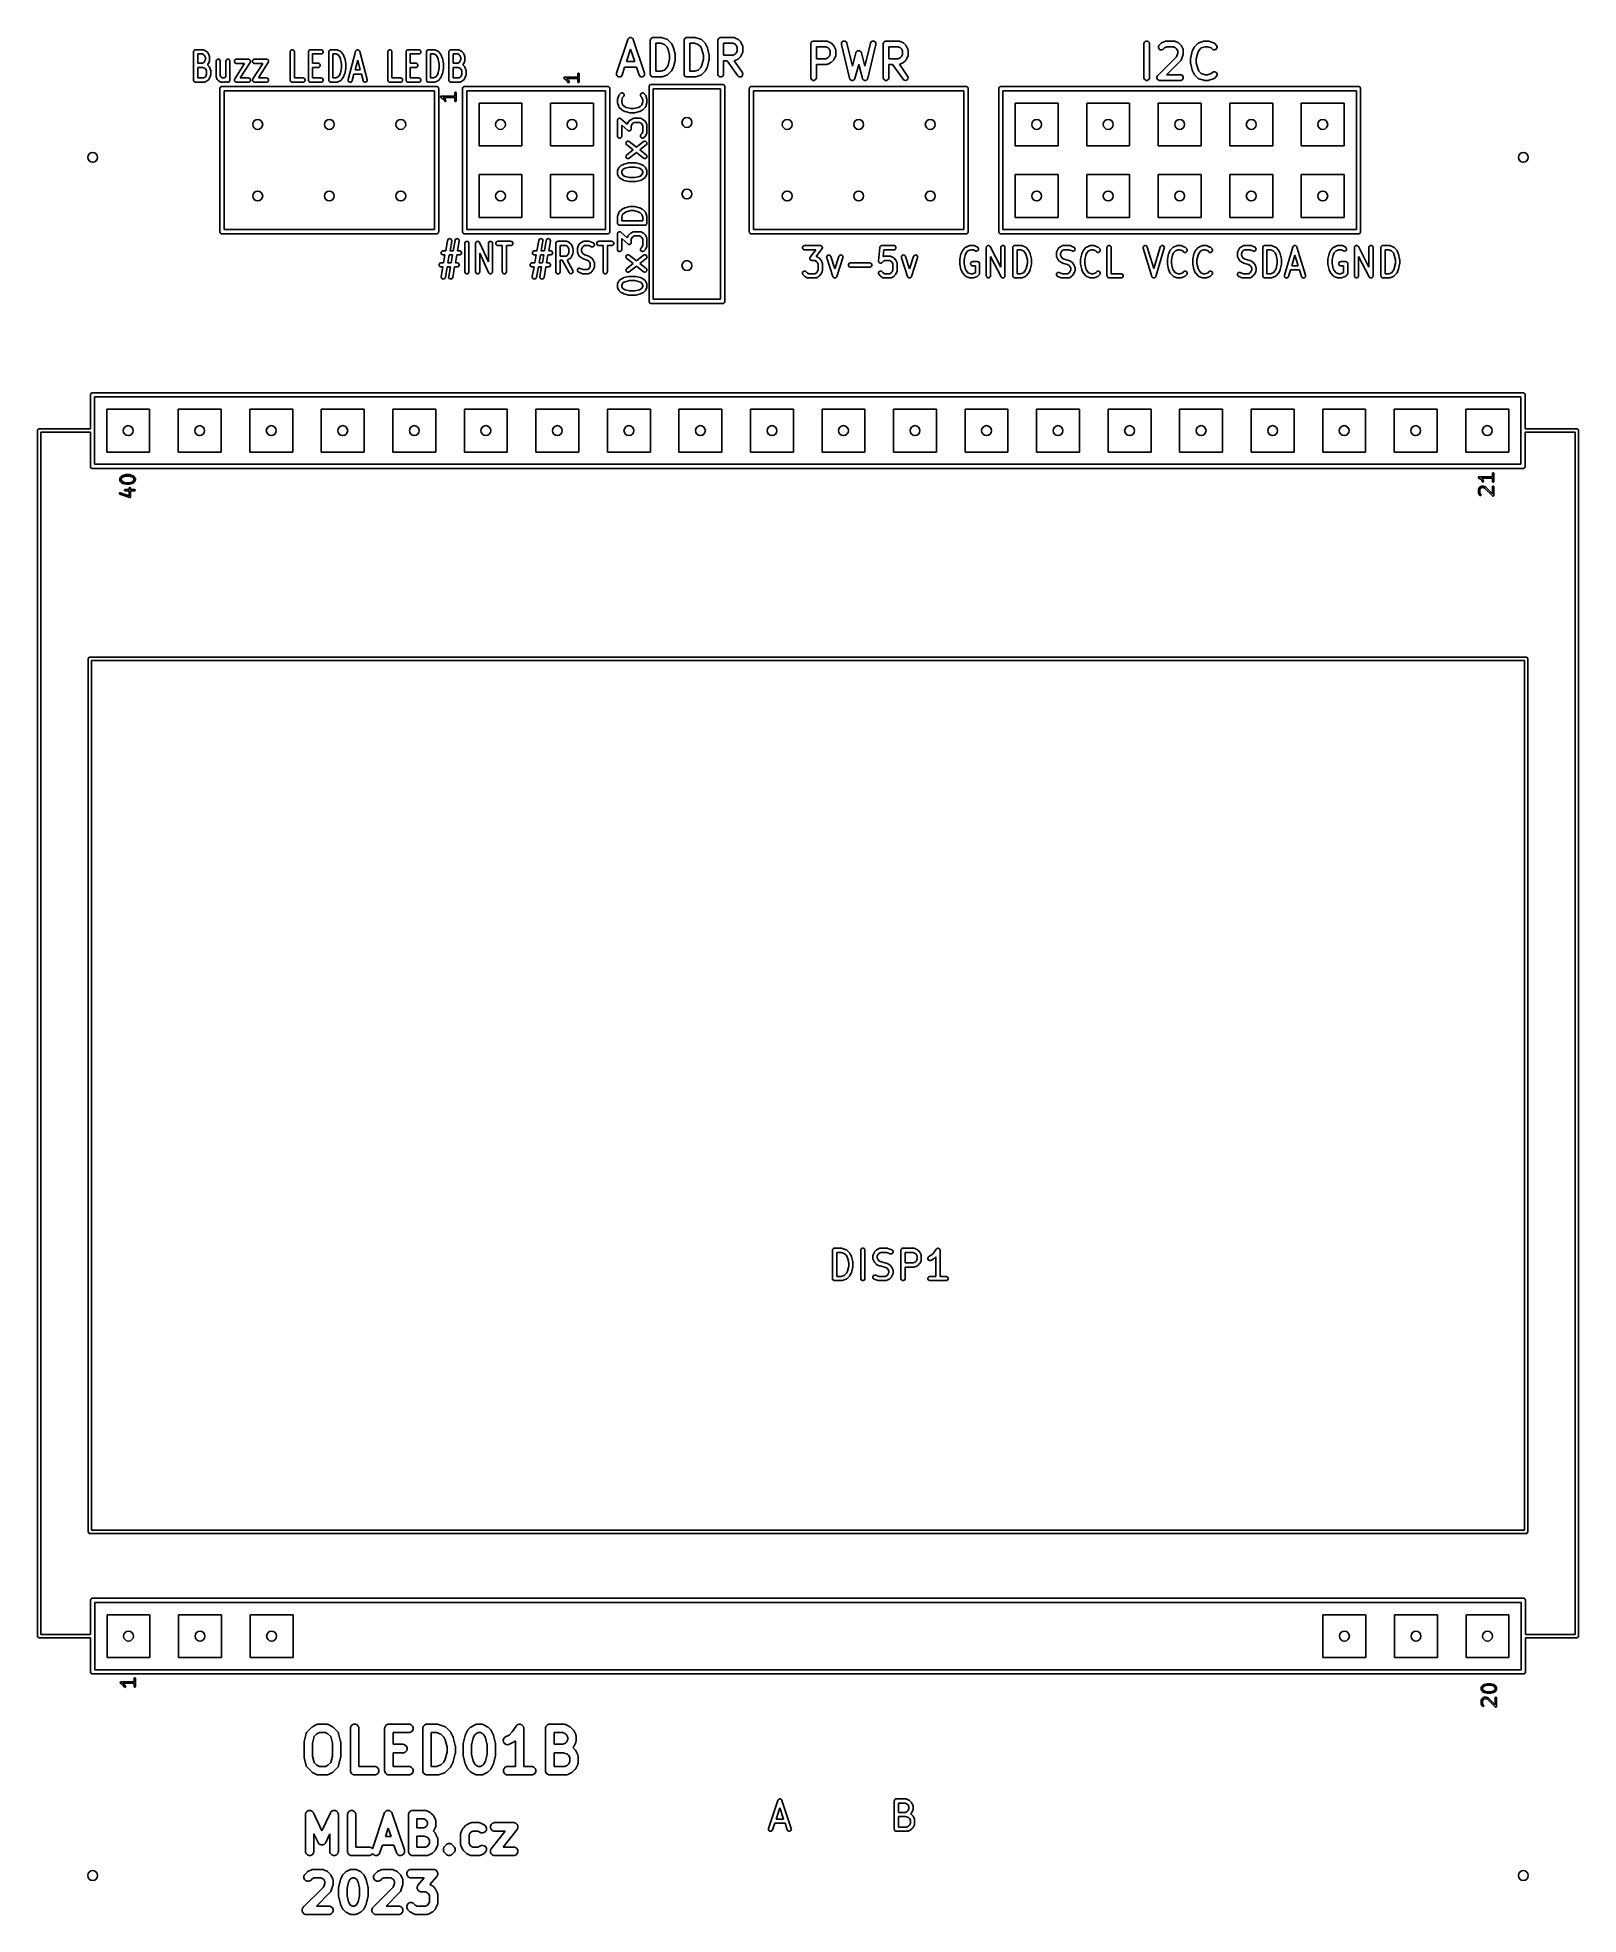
# Model space of a CAD drawing. Extents: x -0.08 to 2.08, y -0.05 to 2.57.
import ezdxf

# ---------------------------------------------------------------- set-up
doc = ezdxf.new("R2010")
doc.units = 0
doc.header["$MEASUREMENT"] = 0
doc.layers.add('BLACK', color=7, linetype='CONTINUOUS')

msp = doc.modelspace()

# ---------------------------------------------------------------- linework, layer by layer
at = {"layer": 'BLACK', "linetype": 'CONTINUOUS'}
for p, q in [((0.141, 2.549), (0.1411, 2.5496)), ((0.141, 2.5097), (0.141, 2.549)), ((0.1411, 2.5496), (0.1415, 2.5507)), ((0.1415, 2.5507), (0.1423, 2.5515)), ((0.1423, 2.5515), (0.1434, 2.5519)), ((0.1434, 2.5519), (0.144, 2.552)), ((0.144, 2.552), (0.1545, 2.552)), ((0.1536, 2.5461), (0.1469, 2.5461)), ((0.1469, 2.5461), (0.1469, 2.5332)), ((0.1555, 2.5449), (0.1536, 2.5461)), ((0.1545, 2.552), (0.1551, 2.5519)), ((0.1551, 2.5519), (0.1553, 2.5518)), ((0.1553, 2.5518), (0.1555, 2.5518)), ((0.1555, 2.5518), (0.156, 2.5515)), ((0.1564, 2.5438), (0.1555, 2.5449)), ((0.156, 2.5515), (0.159, 2.5497)), ((0.159, 2.5497), (0.1593, 2.5494)), ((0.1593, 2.5494), (0.1594, 2.5494)), ((0.1594, 2.5494), (0.1594, 2.5493)), ((0.1594, 2.5493), (0.1595, 2.5493)), ((0.1595, 2.5493), (0.1595, 2.5492)), ((0.1595, 2.5492), (0.1598, 2.549)), ((0.1598, 2.549), (0.1613, 2.5471)), ((0.1613, 2.5471), (0.1614, 2.5469)), ((0.1614, 2.5469), (0.1615, 2.5469)), ((0.1615, 2.5469), (0.1615, 2.5468)), ((0.1615, 2.5468), (0.1616, 2.5466)), ((0.1616, 2.5466), (0.1616, 2.5466)), ((0.1616, 2.5466), (0.1617, 2.5464)), ((0.1617, 2.5464), (0.1632, 2.5426)), ((0.276, 2.549), (0.2761, 2.5496)), ((0.276, 2.5097), (0.276, 2.549)), ((0.2761, 2.5496), (0.2765, 2.5507)), ((0.2765, 2.5507), (0.2773, 2.5515)), ((0.2773, 2.5515), (0.2784, 2.5519)), ((0.2784, 2.5519), (0.2795, 2.5519)), ((0.2795, 2.5519), (0.2806, 2.5515)), ((0.2806, 2.5515), (0.2814, 2.5507)), ((0.2814, 2.5507), (0.2819, 2.5496)), ((0.2819, 2.5496), (0.2819, 2.549)), ((0.2819, 2.549), (0.2819, 2.5126)), ((0.3015, 2.549), (0.3016, 2.5496)), ((0.3015, 2.5097), (0.3015, 2.549)), ((0.3016, 2.5496), (0.302, 2.5507)), ((0.302, 2.5507), (0.3028, 2.5515)), ((0.3028, 2.5515), (0.3039, 2.5519)), ((0.3039, 2.5519), (0.3045, 2.552)), ((0.3045, 2.552), (0.3195, 2.552)), ((0.3195, 2.5461), (0.3074, 2.5461)), ((0.3074, 2.5461), (0.3074, 2.5332)), ((0.3195, 2.552), (0.32, 2.5519)), ((0.32, 2.5461), (0.3195, 2.5461)), ((0.32, 2.5519), (0.3211, 2.5515)), ((0.3211, 2.5466), (0.32, 2.5461)), ((0.3211, 2.5515), (0.3219, 2.5507)), ((0.3219, 2.5474), (0.3211, 2.5466)), ((0.3219, 2.5507), (0.3224, 2.5496)), ((0.3224, 2.5484), (0.3219, 2.5474)), ((0.3224, 2.5496), (0.3224, 2.5484)), ((0.33, 2.549), (0.3301, 2.5496)), ((0.33, 2.5097), (0.33, 2.549)), ((0.3301, 2.5496), (0.3305, 2.5507)), ((0.3305, 2.5507), (0.3313, 2.5515)), ((0.3313, 2.5515), (0.3324, 2.5519)), ((0.3324, 2.5519), (0.333, 2.552)), ((0.333, 2.552), (0.3405, 2.552)), ((0.3399, 2.5461), (0.3359, 2.5461)), ((0.3359, 2.5461), (0.3359, 2.5126)), ((0.3431, 2.5447), (0.3399, 2.5461)), ((0.3405, 2.552), (0.341, 2.5519)), ((0.341, 2.5519), (0.341, 2.5519)), ((0.341, 2.5519), (0.341, 2.5519)), ((0.341, 2.5519), (0.3416, 2.5517)), ((0.3416, 2.5517), (0.3461, 2.5499)), ((0.3461, 2.5499), (0.3466, 2.5496)), ((0.3466, 2.5496), (0.3467, 2.5495)), ((0.3467, 2.5495), (0.3469, 2.5494)), ((0.3469, 2.5494), (0.3473, 2.549)), ((0.3473, 2.549), (0.3503, 2.5452)), ((0.3503, 2.5452), (0.3504, 2.5451)), ((0.3504, 2.5451), (0.3504, 2.545)), ((0.3504, 2.545), (0.3505, 2.5449)), ((0.3505, 2.5449), (0.3506, 2.5448)), ((0.3571, 2.5104), (0.3676, 2.5498)), ((0.3676, 2.5498), (0.3677, 2.5499)), ((0.3677, 2.55), (0.3678, 2.5503)), ((0.3677, 2.5499), (0.3677, 2.55)), ((0.3677, 2.55), (0.3677, 2.55)), ((0.3678, 2.5503), (0.368, 2.5506)), ((0.368, 2.5506), (0.3682, 2.551)), ((0.3682, 2.551), (0.3684, 2.5511)), ((0.3684, 2.5511), (0.3685, 2.5512)), ((0.3685, 2.5512), (0.3688, 2.5514)), ((0.3688, 2.5514), (0.3692, 2.5517)), ((0.3692, 2.5517), (0.3693, 2.5517)), ((0.3693, 2.5517), (0.3695, 2.5518)), ((0.3695, 2.5518), (0.3699, 2.5519)), ((0.3699, 2.5519), (0.3703, 2.552)), ((0.3703, 2.552), (0.3705, 2.5519)), ((0.3705, 2.5519), (0.3706, 2.552)), ((0.3706, 2.552), (0.371, 2.5519)), ((0.371, 2.5519), (0.3714, 2.5518)), ((0.3714, 2.5518), (0.3716, 2.5517)), ((0.3716, 2.5517), (0.3718, 2.5517)), ((0.3718, 2.5517), (0.3721, 2.5514)), ((0.3721, 2.5514), (0.3724, 2.5512)), ((0.3724, 2.5512), (0.3725, 2.5511)), ((0.3725, 2.5511), (0.3727, 2.551)), ((0.3727, 2.551), (0.3729, 2.5506)), ((0.3729, 2.5506), (0.3731, 2.5503)), ((0.3731, 2.5503), (0.3732, 2.55)), ((0.3732, 2.55), (0.3732, 2.55)), ((0.3732, 2.55), (0.3733, 2.5499)), ((0.3733, 2.5499), (0.3733, 2.5498)), ((0.3733, 2.5498), (0.3838, 2.5104)), ((0.4125, 2.549), (0.4126, 2.5496)), ((0.4125, 2.5097), (0.4125, 2.549)), ((0.4126, 2.5496), (0.413, 2.5507)), ((0.413, 2.5507), (0.4138, 2.5515)), ((0.4138, 2.5515), (0.4149, 2.5519)), ((0.4149, 2.5519), (0.416, 2.5519)), ((0.416, 2.5519), (0.4171, 2.5515)), ((0.4171, 2.5515), (0.4179, 2.5507)), ((0.4179, 2.5507), (0.4183, 2.5496)), ((0.4183, 2.5496), (0.4184, 2.549)), ((0.4184, 2.549), (0.4184, 2.5126)), ((0.438, 2.5496), (0.4385, 2.5507)), ((0.438, 2.549), (0.438, 2.5496)), ((0.438, 2.5097), (0.438, 2.549)), ((0.4385, 2.5507), (0.4393, 2.5515)), ((0.4393, 2.5515), (0.4404, 2.5519)), ((0.4404, 2.5519), (0.4409, 2.552)), ((0.4409, 2.552), (0.4559, 2.552)), ((0.4559, 2.5461), (0.4439, 2.5461)), ((0.4439, 2.5461), (0.4439, 2.5332)), ((0.4559, 2.552), (0.4565, 2.5519)), ((0.4565, 2.5461), (0.4559, 2.5461)), ((0.4565, 2.5519), (0.4576, 2.5515)), ((0.4576, 2.5466), (0.4565, 2.5461)), ((0.4576, 2.5515), (0.4584, 2.5507)), ((0.4584, 2.5474), (0.4576, 2.5466)), ((0.4584, 2.5507), (0.4588, 2.5496)), ((0.4588, 2.5484), (0.4584, 2.5474)), ((0.4588, 2.5496), (0.4588, 2.5484)), ((0.4665, 2.5496), (0.467, 2.5507)), ((0.4665, 2.549), (0.4665, 2.5496)), ((0.4665, 2.5097), (0.4665, 2.549)), ((0.467, 2.5507), (0.4678, 2.5515)), ((0.4678, 2.5515), (0.4689, 2.5519)), ((0.4689, 2.5519), (0.4694, 2.552)), ((0.4694, 2.552), (0.4769, 2.552)), ((0.4763, 2.5461), (0.4724, 2.5461)), ((0.4724, 2.5461), (0.4724, 2.5126)), ((0.4796, 2.5447), (0.4763, 2.5461)), ((0.4769, 2.552), (0.4775, 2.5519)), ((0.4775, 2.5519), (0.4775, 2.5519)), ((0.4775, 2.5519), (0.4775, 2.5519)), ((0.4775, 2.5519), (0.4781, 2.5517)), ((0.4781, 2.5517), (0.4826, 2.5499)), ((0.4826, 2.5499), (0.4831, 2.5496)), ((0.4831, 2.5496), (0.4832, 2.5495)), ((0.4832, 2.5495), (0.4833, 2.5494)), ((0.4833, 2.5494), (0.4837, 2.549)), ((0.4837, 2.549), (0.4867, 2.5452)), ((0.4867, 2.5452), (0.4869, 2.5451)), ((0.4869, 2.5451), (0.4869, 2.545)), ((0.4869, 2.545), (0.487, 2.5449)), ((0.487, 2.5449), (0.4871, 2.5448)), ((0.498, 2.5496), (0.4985, 2.5507)), ((0.498, 2.549), (0.498, 2.5496)), ((0.498, 2.5097), (0.498, 2.549)), ((0.4985, 2.5507), (0.4993, 2.5515)), ((0.4993, 2.5515), (0.5004, 2.5519)), ((0.5004, 2.5519), (0.5009, 2.552)), ((0.5009, 2.552), (0.5114, 2.552)), ((0.5106, 2.5461), (0.5039, 2.5461)), ((0.5039, 2.5461), (0.5039, 2.5332)), ((0.5124, 2.5449), (0.5106, 2.5461)), ((0.5114, 2.552), (0.512, 2.5519)), ((0.512, 2.5519), (0.5122, 2.5518)), ((0.5122, 2.5518), (0.5125, 2.5518)), ((0.5134, 2.5438), (0.5124, 2.5449)), ((0.5125, 2.5518), (0.513, 2.5515)), ((0.513, 2.5515), (0.516, 2.5497)), ((0.516, 2.5497), (0.5163, 2.5494)), ((0.5163, 2.5494), (0.5163, 2.5494)), ((0.5163, 2.5494), (0.5164, 2.5493)), ((0.5164, 2.5493), (0.5165, 2.5493)), ((0.5165, 2.5493), (0.5165, 2.5492)), ((0.5165, 2.5492), (0.5167, 2.549)), ((0.5167, 2.549), (0.5182, 2.5471)), ((0.5182, 2.5471), (0.5184, 2.5469)), ((0.5184, 2.5469), (0.5184, 2.5469)), ((0.5184, 2.5469), (0.5185, 2.5468)), ((0.5185, 2.5468), (0.5186, 2.5466)), ((0.5186, 2.5466), (0.5186, 2.5466)), ((0.5186, 2.5466), (0.5187, 2.5464)), ((0.5187, 2.5464), (0.5202, 2.5426)), ((0.7325, 2.5192), (0.7482, 2.5664)), ((0.752, 2.5527), (0.7462, 2.5354)), ((0.7482, 2.5664), (0.7485, 2.5671)), ((0.7485, 2.5671), (0.7487, 2.5673)), ((0.7487, 2.5673), (0.7489, 2.5676)), ((0.7489, 2.5676), (0.7492, 2.5679)), ((0.7492, 2.5679), (0.7496, 2.5683)), ((0.7496, 2.5683), (0.7498, 2.5684)), ((0.7498, 2.5684), (0.75, 2.5686)), ((0.75, 2.5686), (0.7505, 2.5687)), ((0.7505, 2.5687), (0.7509, 2.569)), ((0.7509, 2.569), (0.7512, 2.569)), ((0.7512, 2.569), (0.7515, 2.5691)), ((0.7515, 2.5691), (0.752, 2.569)), ((0.752, 2.569), (0.7525, 2.5691)), ((0.7578, 2.5354), (0.752, 2.5527)), ((0.7525, 2.5691), (0.7527, 2.569)), ((0.7527, 2.569), (0.753, 2.569)), ((0.753, 2.569), (0.7534, 2.5687)), ((0.7534, 2.5687), (0.7539, 2.5686)), ((0.7539, 2.5686), (0.7541, 2.5684)), ((0.7541, 2.5684), (0.7544, 2.5683)), ((0.7544, 2.5683), (0.7547, 2.5679)), ((0.7547, 2.5679), (0.7551, 2.5676)), ((0.7551, 2.5676), (0.7552, 2.5673)), ((0.7552, 2.5673), (0.7554, 2.5671)), ((0.7554, 2.5671), (0.7557, 2.5664)), ((0.7557, 2.5664), (0.7715, 2.5192)), ((0.7795, 2.5652), (0.7796, 2.5659)), ((0.7795, 2.5179), (0.7795, 2.5652)), ((0.7796, 2.5659), (0.7802, 2.5674)), ((0.7802, 2.5674), (0.7813, 2.5684)), ((0.7813, 2.5684), (0.7827, 2.569)), ((0.7827, 2.569), (0.7835, 2.5691)), ((0.7835, 2.5691), (0.7947, 2.5691)), ((0.7941, 2.5612), (0.7874, 2.5612)), ((0.7874, 2.5612), (0.7874, 2.5219)), ((0.7993, 2.5595), (0.7941, 2.5612)), ((0.7947, 2.5691), (0.7951, 2.5691)), ((0.7951, 2.5691), (0.7952, 2.5691)), ((0.7952, 2.5691), (0.7953, 2.569)), ((0.7953, 2.569), (0.7955, 2.569)), ((0.7955, 2.569), (0.7956, 2.569)), ((0.7956, 2.569), (0.796, 2.5689)), ((0.796, 2.5689), (0.8027, 2.5667)), ((0.8027, 2.5561), (0.7993, 2.5595)), ((0.8027, 2.5667), (0.8034, 2.5663)), ((0.8045, 2.5525), (0.8027, 2.5561)), ((0.8034, 2.5663), (0.8035, 2.5662)), ((0.8035, 2.5662), (0.8036, 2.5662)), ((0.8036, 2.5662), (0.8042, 2.5657)), ((0.8042, 2.5657), (0.8087, 2.5612)), ((0.8065, 2.5444), (0.8045, 2.5525)), ((0.8087, 2.5612), (0.809, 2.5609)), ((0.809, 2.5609), (0.8091, 2.5608)), ((0.8091, 2.5608), (0.8091, 2.5607)), ((0.8091, 2.5607), (0.8092, 2.5606)), ((0.8092, 2.5606), (0.8093, 2.5605)), ((0.8093, 2.5605), (0.8095, 2.5602)), ((0.8095, 2.5602), (0.8117, 2.5557)), ((0.8117, 2.5557), (0.8118, 2.5556)), ((0.8118, 2.5556), (0.8118, 2.5556)), ((0.8118, 2.5556), (0.8119, 2.5553)), ((0.8119, 2.5553), (0.812, 2.555)), ((0.812, 2.555), (0.812, 2.5549)), ((0.812, 2.5549), (0.812, 2.5549)), ((0.812, 2.5549), (0.8143, 2.5459)), ((0.8143, 2.5459), (0.8143, 2.5457)), ((0.8143, 2.5457), (0.8143, 2.5457)), ((0.8143, 2.5457), (0.8144, 2.5454)), ((0.8144, 2.5454), (0.8144, 2.5451)), ((0.8144, 2.5451), (0.8144, 2.5451)), ((0.8144, 2.5451), (0.8144, 2.5449)), ((0.8144, 2.5449), (0.8144, 2.5382)), ((0.8268, 2.5659), (0.8274, 2.5674)), ((0.8268, 2.5652), (0.8268, 2.5659)), ((0.8268, 2.5179), (0.8268, 2.5652)), ((0.8274, 2.5674), (0.8285, 2.5684)), ((0.8285, 2.5684), (0.8299, 2.569)), ((0.8299, 2.569), (0.8307, 2.5691)), ((0.8307, 2.5691), (0.842, 2.5691)), ((0.8413, 2.5612), (0.8346, 2.5612)), ((0.8346, 2.5612), (0.8346, 2.5219)), ((0.8466, 2.5595), (0.8413, 2.5612)), ((0.842, 2.5691), (0.8423, 2.5691)), ((0.8423, 2.5691), (0.8424, 2.5691)), ((0.8424, 2.5691), (0.8426, 2.569)), ((0.8426, 2.569), (0.8427, 2.569)), ((0.8427, 2.569), (0.8428, 2.569)), ((0.8428, 2.569), (0.8432, 2.5689)), ((0.8432, 2.5689), (0.85, 2.5667)), ((0.85, 2.5561), (0.8466, 2.5595)), ((0.85, 2.5667), (0.8507, 2.5663)), ((0.8517, 2.5525), (0.85, 2.5561)), ((0.8507, 2.5663), (0.8508, 2.5662)), ((0.8508, 2.5662), (0.8509, 2.5662)), ((0.8509, 2.5662), (0.8515, 2.5657)), ((0.8515, 2.5657), (0.856, 2.5612)), ((0.8538, 2.5444), (0.8517, 2.5525)), ((0.856, 2.5612), (0.8562, 2.5609)), ((0.8562, 2.5609), (0.8563, 2.5608)), ((0.8563, 2.5608), (0.8564, 2.5607)), ((0.8564, 2.5607), (0.8565, 2.5606)), ((0.8565, 2.5606), (0.8565, 2.5605)), ((0.8565, 2.5605), (0.8567, 2.5602)), ((0.8567, 2.5602), (0.859, 2.5557)), ((0.859, 2.5557), (0.859, 2.5556)), ((0.859, 2.5556), (0.859, 2.5556)), ((0.859, 2.5556), (0.8591, 2.5553)), ((0.8591, 2.5553), (0.8593, 2.555)), ((0.8593, 2.555), (0.8593, 2.5549)), ((0.8593, 2.5549), (0.8593, 2.5549)), ((0.8593, 2.5549), (0.8615, 2.5459)), ((0.8615, 2.5459), (0.8615, 2.5457)), ((0.8615, 2.5457), (0.8616, 2.5457)), ((0.8616, 2.5457), (0.8616, 2.5454)), ((0.8616, 2.5454), (0.8616, 2.5451)), ((0.8616, 2.5451), (0.8616, 2.5451)), ((0.8616, 2.5451), (0.8616, 2.5449)), ((0.8616, 2.5449), (0.8616, 2.5382)), ((0.874, 2.5652), (0.8741, 2.5659)), ((0.874, 2.5179), (0.874, 2.5652)), ((0.8741, 2.5659), (0.8747, 2.5674)), ((0.8747, 2.5674), (0.8758, 2.5684)), ((0.8758, 2.5684), (0.8772, 2.569)), ((0.8772, 2.569), (0.878, 2.5691)), ((0.878, 2.5691), (0.896, 2.5691)), ((0.895, 2.5612), (0.8819, 2.5612)), ((0.8819, 2.5612), (0.8819, 2.5444)), ((0.8981, 2.5597), (0.895, 2.5612)), ((0.895, 2.5444), (0.8981, 2.5459)), ((0.896, 2.5691), (0.8967, 2.569)), ((0.8967, 2.569), (0.8968, 2.569)), ((0.8968, 2.569), (0.897, 2.569)), ((0.897, 2.569), (0.8977, 2.5687)), ((0.8977, 2.5687), (0.9022, 2.5664)), ((0.8995, 2.5583), (0.8981, 2.5597)), ((0.8981, 2.5459), (0.8995, 2.5473)), ((0.901, 2.5552), (0.8995, 2.5583)), ((0.8995, 2.5473), (0.901, 2.5503)), ((0.901, 2.5503), (0.901, 2.5552)), ((0.9022, 2.5664), (0.9025, 2.5662)), ((0.9025, 2.5662), (0.9026, 2.5662)), ((0.9026, 2.5662), (0.9027, 2.5661)), ((0.9027, 2.5661), (0.9029, 2.566)), ((0.9029, 2.566), (0.9029, 2.5659)), ((0.9029, 2.5659), (0.9032, 2.5657)), ((0.9032, 2.5657), (0.9055, 2.5635)), ((0.9055, 2.5635), (0.9057, 2.5632)), ((0.9057, 2.5632), (0.9058, 2.5631)), ((0.9058, 2.5631), (0.9059, 2.563)), ((0.9059, 2.563), (0.906, 2.5629)), ((0.906, 2.5629), (0.906, 2.5628)), ((0.906, 2.5628), (0.9062, 2.5624)), ((0.9062, 2.5624), (0.9085, 2.5579)), ((0.9085, 2.5477), (0.9062, 2.5432)), ((0.9085, 2.5579), (0.9087, 2.5572)), ((0.9087, 2.5484), (0.9085, 2.5477)), ((0.9087, 2.5572), (0.9088, 2.5571)), ((0.9088, 2.5485), (0.9087, 2.5484)), ((0.9088, 2.5571), (0.9088, 2.5569)), ((0.9088, 2.5569), (0.9089, 2.5562)), ((0.9089, 2.5494), (0.9088, 2.5487)), ((0.9088, 2.5487), (0.9088, 2.5485)), ((0.9089, 2.5562), (0.9089, 2.5494)), ((1.0039, 2.5603), (1.004, 2.561)), ((1.0039, 2.513), (1.0039, 2.5603)), ((1.004, 2.561), (1.0046, 2.5625)), ((1.0046, 2.5625), (1.0057, 2.5635)), ((1.0057, 2.5635), (1.0071, 2.5641)), ((1.0071, 2.5641), (1.0079, 2.5642)), ((1.0079, 2.5642), (1.0259, 2.5642)), ((1.0249, 2.5563), (1.0118, 2.5563)), ((1.0118, 2.5563), (1.0118, 2.5395)), ((1.028, 2.5548), (1.0249, 2.5563)), ((1.0259, 2.5642), (1.0266, 2.5641)), ((1.0266, 2.5641), (1.0268, 2.5641)), ((1.0268, 2.5641), (1.0269, 2.5641)), ((1.0269, 2.5641), (1.0276, 2.5638)), ((1.0276, 2.5638), (1.0321, 2.5615)), ((1.0294, 2.5534), (1.028, 2.5548)), ((1.0309, 2.5503), (1.0294, 2.5534)), ((1.0294, 2.5424), (1.0309, 2.5455)), ((1.0309, 2.5455), (1.0309, 2.5503)), ((1.0321, 2.5615), (1.0325, 2.5613)), ((1.0325, 2.5613), (1.0326, 2.5613)), ((1.0326, 2.5613), (1.0327, 2.5612)), ((1.0327, 2.5612), (1.0328, 2.5611)), ((1.0328, 2.5611), (1.0329, 2.5611)), ((1.0329, 2.5611), (1.0332, 2.5608)), ((1.0332, 2.5608), (1.0354, 2.5586)), ((1.0354, 2.5586), (1.0357, 2.5583)), ((1.0357, 2.5583), (1.0357, 2.5582)), ((1.0357, 2.5582), (1.0358, 2.5581)), ((1.0358, 2.5581), (1.0359, 2.558)), ((1.0359, 2.558), (1.0359, 2.5579)), ((1.0359, 2.5579), (1.0361, 2.5575)), ((1.0361, 2.5575), (1.0384, 2.553)), ((1.0384, 2.553), (1.0387, 2.5523)), ((1.0387, 2.5523), (1.0387, 2.5522)), ((1.0387, 2.5522), (1.0387, 2.552)), ((1.0387, 2.552), (1.0388, 2.5513)), ((1.0388, 2.5513), (1.0388, 2.5445)), ((1.0467, 2.5601), (1.0469, 2.5616)), ((1.0468, 2.5594), (1.0467, 2.5601)), ((1.058, 2.5121), (1.0468, 2.5594)), ((1.0469, 2.5616), (1.0477, 2.5629)), ((1.0477, 2.5629), (1.049, 2.5639)), ((1.049, 2.5639), (1.0505, 2.5642)), ((1.0505, 2.5642), (1.052, 2.564)), ((1.052, 2.564), (1.0533, 2.5632)), ((1.0533, 2.5632), (1.0542, 2.5619)), ((1.0542, 2.5619), (1.0544, 2.5612)), ((1.0544, 2.5612), (1.0621, 2.5291)), ((1.0621, 2.5291), (1.0671, 2.5478)), ((1.0671, 2.548), (1.0672, 2.5481)), ((1.0671, 2.5478), (1.0671, 2.548)), ((1.0671, 2.548), (1.0671, 2.548)), ((1.0672, 2.5481), (1.0673, 2.5485)), ((1.0673, 2.5485), (1.0676, 2.5489)), ((1.0676, 2.5489), (1.0679, 2.5494)), ((1.0679, 2.5494), (1.0681, 2.5495)), ((1.0681, 2.5495), (1.0683, 2.5497)), ((1.0683, 2.5497), (1.0687, 2.55)), ((1.0687, 2.55), (1.0691, 2.5503)), ((1.0691, 2.5503), (1.0694, 2.5504)), ((1.0694, 2.5504), (1.0696, 2.5505)), ((1.0696, 2.5505), (1.0701, 2.5506)), ((1.0701, 2.5506), (1.0706, 2.5507)), ((1.0706, 2.5507), (1.0709, 2.5507)), ((1.0709, 2.5507), (1.0711, 2.5507)), ((1.0711, 2.5507), (1.0716, 2.5506)), ((1.0716, 2.5506), (1.0721, 2.5505)), ((1.0721, 2.5505), (1.0724, 2.5504)), ((1.0724, 2.5504), (1.0726, 2.5503)), ((1.0726, 2.5503), (1.073, 2.55)), ((1.073, 2.55), (1.0735, 2.5497)), ((1.0735, 2.5497), (1.0736, 2.5495)), ((1.0736, 2.5495), (1.0738, 2.5494)), ((1.0738, 2.5494), (1.0741, 2.5489)), ((1.0741, 2.5489), (1.0744, 2.5485)), ((1.0744, 2.5485), (1.0745, 2.5481)), ((1.0745, 2.5481), (1.0746, 2.548)), ((1.0746, 2.548), (1.0746, 2.548)), ((1.0746, 2.548), (1.0747, 2.5478)), ((1.0747, 2.5478), (1.0796, 2.5291)), ((1.0796, 2.5291), (1.0873, 2.5612)), ((1.0949, 2.5594), (1.0837, 2.5121)), ((1.0873, 2.5612), (1.0875, 2.5619)), ((1.0875, 2.5619), (1.0884, 2.5632)), ((1.0884, 2.5632), (1.0897, 2.564)), ((1.0897, 2.564), (1.0913, 2.5642)), ((1.0913, 2.5642), (1.0928, 2.5639)), ((1.0928, 2.5639), (1.094, 2.5629)), ((1.094, 2.5629), (1.0948, 2.5616)), ((1.0948, 2.5616), (1.095, 2.5601)), ((1.095, 2.5601), (1.0949, 2.5594)), ((1.1052, 2.5603), (1.1053, 2.561)), ((1.1052, 2.513), (1.1052, 2.5603)), ((1.1053, 2.561), (1.1058, 2.5625)), ((1.1058, 2.5625), (1.1069, 2.5635)), ((1.1069, 2.5635), (1.1083, 2.5641)), ((1.1083, 2.5641), (1.1091, 2.5642)), ((1.1091, 2.5642), (1.1271, 2.5642)), ((1.1262, 2.5563), (1.113, 2.5563)), ((1.113, 2.5563), (1.113, 2.5395)), ((1.1293, 2.5548), (1.1262, 2.5563)), ((1.1271, 2.5642), (1.1279, 2.5641)), ((1.1279, 2.5641), (1.128, 2.5641)), ((1.128, 2.5641), (1.1281, 2.5641)), ((1.1281, 2.5641), (1.1289, 2.5638)), ((1.1289, 2.5638), (1.1334, 2.5615)), ((1.1306, 2.5534), (1.1293, 2.5548)), ((1.1322, 2.5503), (1.1306, 2.5534)), ((1.1306, 2.5424), (1.1322, 2.5455)), ((1.1322, 2.5455), (1.1322, 2.5503)), ((1.1334, 2.5615), (1.1337, 2.5613)), ((1.1337, 2.5613), (1.1338, 2.5613)), ((1.1338, 2.5613), (1.1339, 2.5612)), ((1.1339, 2.5612), (1.134, 2.5611)), ((1.134, 2.5611), (1.1341, 2.5611)), ((1.1341, 2.5611), (1.1344, 2.5608)), ((1.1344, 2.5608), (1.1366, 2.5586)), ((1.1366, 2.5586), (1.1369, 2.5583)), ((1.1369, 2.5583), (1.137, 2.5582)), ((1.137, 2.5582), (1.137, 2.5581)), ((1.137, 2.5581), (1.1371, 2.558)), ((1.1371, 2.558), (1.1372, 2.5579)), ((1.1372, 2.5579), (1.1374, 2.5575)), ((1.1374, 2.5575), (1.1396, 2.553)), ((1.1396, 2.553), (1.1399, 2.5523)), ((1.1399, 2.5523), (1.1399, 2.5522)), ((1.1399, 2.5522), (1.14, 2.552)), ((1.14, 2.552), (1.14, 2.5513)), ((1.14, 2.5513), (1.14, 2.5445)), ((1.4696, 2.5603), (1.4697, 2.561)), ((1.4696, 2.513), (1.4696, 2.5603)), ((1.4697, 2.561), (1.4703, 2.5625)), ((1.4703, 2.5625), (1.4714, 2.5635)), ((1.4714, 2.5635), (1.4728, 2.5641)), ((1.4728, 2.5641), (1.4743, 2.5641)), ((1.4743, 2.5641), (1.4758, 2.5635)), ((1.4758, 2.5635), (1.4768, 2.5625)), ((1.4768, 2.5625), (1.4774, 2.561)), ((1.4774, 2.561), (1.4775, 2.5603)), ((1.4775, 2.5603), (1.4775, 2.513)), ((1.49, 2.5565), (1.4905, 2.558)), ((1.49, 2.555), (1.49, 2.5565)), ((1.4905, 2.5536), (1.49, 2.555)), ((1.4905, 2.558), (1.491, 2.5586)), ((1.4916, 2.5525), (1.4905, 2.5536)), ((1.491, 2.5586), (1.4933, 2.5608)), ((1.493, 2.5519), (1.4916, 2.5525)), ((1.4946, 2.5519), (1.493, 2.5519)), ((1.4933, 2.5608), (1.4936, 2.5611)), ((1.4936, 2.5611), (1.4938, 2.5612)), ((1.4936, 2.5611), (1.4936, 2.5611)), ((1.4938, 2.5612), (1.4939, 2.5613)), ((1.4939, 2.5613), (1.494, 2.5613)), ((1.494, 2.5613), (1.4943, 2.5615)), ((1.4943, 2.5615), (1.4988, 2.5638)), ((1.496, 2.5525), (1.4946, 2.5519)), ((1.4966, 2.553), (1.496, 2.5525)), ((1.4984, 2.5548), (1.4966, 2.553)), ((1.5015, 2.5563), (1.4984, 2.5548)), ((1.4988, 2.5638), (1.4995, 2.5641)), ((1.4995, 2.5641), (1.4997, 2.5641)), ((1.4997, 2.5641), (1.4998, 2.5641)), ((1.4998, 2.5641), (1.5006, 2.5642)), ((1.5006, 2.5642), (1.5118, 2.5642)), ((1.5109, 2.5563), (1.5015, 2.5563)), ((1.514, 2.5548), (1.5109, 2.5563)), ((1.5118, 2.5642), (1.5126, 2.5641)), ((1.5126, 2.5641), (1.5127, 2.5641)), ((1.5127, 2.5641), (1.5129, 2.5641)), ((1.5129, 2.5641), (1.5136, 2.5638)), ((1.5136, 2.5638), (1.5181, 2.5615)), ((1.5153, 2.5534), (1.514, 2.5548)), ((1.5151, 2.5422), (1.5169, 2.5474)), ((1.5169, 2.5503), (1.5153, 2.5534)), ((1.5169, 2.5474), (1.5169, 2.5503)), ((1.5181, 2.5615), (1.5184, 2.5613)), ((1.5184, 2.5613), (1.5185, 2.5613)), ((1.5185, 2.5613), (1.5186, 2.5612)), ((1.5186, 2.5612), (1.5187, 2.5611)), ((1.5187, 2.5611), (1.5188, 2.5611)), ((1.5188, 2.5611), (1.5191, 2.5608)), ((1.5191, 2.5608), (1.5213, 2.5586)), ((1.5213, 2.5586), (1.5216, 2.5583)), ((1.5216, 2.5583), (1.5217, 2.5582)), ((1.5217, 2.5582), (1.5217, 2.5581)), ((1.5217, 2.5581), (1.5218, 2.558)), ((1.5218, 2.558), (1.5219, 2.5579)), ((1.5219, 2.5579), (1.5221, 2.5575)), ((1.5221, 2.5575), (1.5243, 2.553)), ((1.5245, 2.5455), (1.5223, 2.5388)), ((1.5243, 2.553), (1.5246, 2.5523)), ((1.5246, 2.5459), (1.5245, 2.5455)), ((1.5246, 2.5523), (1.5246, 2.5522)), ((1.5246, 2.5522), (1.5247, 2.552)), ((1.5247, 2.546), (1.5246, 2.5459)), ((1.5247, 2.552), (1.5247, 2.5513)), ((1.5247, 2.5513), (1.5247, 2.5468)), ((1.5247, 2.5468), (1.5247, 2.5464)), ((1.5247, 2.5464), (1.5247, 2.5463)), ((1.5247, 2.5463), (1.5247, 2.5461)), ((1.5247, 2.5461), (1.5247, 2.546)), ((1.535, 2.541), (1.5372, 2.55)), ((1.5372, 2.55), (1.5373, 2.55)), ((1.5373, 2.5501), (1.5374, 2.5504)), ((1.5373, 2.55), (1.5373, 2.5501)), ((1.5374, 2.5504), (1.5375, 2.5507)), ((1.5375, 2.5508), (1.5398, 2.5553)), ((1.5375, 2.5507), (1.5375, 2.5508)), ((1.5375, 2.5507), (1.5375, 2.5507)), ((1.5398, 2.5553), (1.54, 2.5556)), ((1.54, 2.5557), (1.5401, 2.5558)), ((1.54, 2.5556), (1.54, 2.5557)), ((1.5401, 2.5558), (1.5402, 2.5559)), ((1.5402, 2.5559), (1.5403, 2.556)), ((1.5403, 2.556), (1.5405, 2.5563)), ((1.5405, 2.5563), (1.545, 2.5608)), ((1.5448, 2.5476), (1.5427, 2.5395)), ((1.5465, 2.5512), (1.5448, 2.5476)), ((1.545, 2.5608), (1.5456, 2.5613)), ((1.5456, 2.5613), (1.5457, 2.5613)), ((1.5457, 2.5613), (1.5459, 2.5614)), ((1.5459, 2.5614), (1.5466, 2.5618)), ((1.5499, 2.5546), (1.5465, 2.5512)), ((1.5466, 2.5618), (1.5533, 2.564)), ((1.5552, 2.5563), (1.5499, 2.5546)), ((1.5533, 2.564), (1.5537, 2.5641)), ((1.5537, 2.5641), (1.5538, 2.5641)), ((1.5538, 2.5641), (1.5539, 2.5641)), ((1.5539, 2.5641), (1.5541, 2.5642)), ((1.5541, 2.5642), (1.5542, 2.5642)), ((1.5542, 2.5642), (1.5546, 2.5642)), ((1.5546, 2.5642), (1.5591, 2.5642)), ((1.5584, 2.5563), (1.5552, 2.5563)), ((1.5637, 2.5546), (1.5584, 2.5563)), ((1.5591, 2.5642), (1.5594, 2.5642)), ((1.5594, 2.5642), (1.5595, 2.5642)), ((1.5595, 2.5642), (1.5597, 2.5641)), ((1.5597, 2.5641), (1.5598, 2.5641)), ((1.5598, 2.5641), (1.5599, 2.5641)), ((1.5599, 2.5641), (1.5603, 2.564)), ((1.5603, 2.564), (1.567, 2.5618)), ((1.5653, 2.553), (1.5637, 2.5546)), ((1.5659, 2.5525), (1.5653, 2.553)), ((1.5673, 2.5519), (1.5659, 2.5525)), ((1.567, 2.5618), (1.5678, 2.5614)), ((1.5688, 2.5519), (1.5673, 2.5519)), ((1.5678, 2.5614), (1.5679, 2.5613)), ((1.5679, 2.5613), (1.568, 2.5613)), ((1.568, 2.5613), (1.5686, 2.5608)), ((1.5686, 2.5608), (1.5708, 2.5586)), ((1.5702, 2.5525), (1.5688, 2.5519)), ((1.5713, 2.5536), (1.5702, 2.5525)), ((1.5708, 2.5586), (1.5713, 2.558)), ((1.5713, 2.558), (1.5719, 2.5565)), ((1.5719, 2.555), (1.5713, 2.5536)), ((1.5719, 2.5565), (1.5719, 2.555)), ((0.1469, 2.5332), (0.1536, 2.5332)), ((0.1539, 2.5273), (0.1469, 2.5273)), ((0.1469, 2.5273), (0.1469, 2.5126)), ((0.1536, 2.5332), (0.1555, 2.5344)), ((0.1571, 2.526), (0.1539, 2.5273)), ((0.1555, 2.5344), (0.1564, 2.5355)), ((0.1575, 2.541), (0.1564, 2.5438)), ((0.1564, 2.5355), (0.1575, 2.5383)), ((0.1579, 2.525), (0.1571, 2.526)), ((0.1575, 2.5383), (0.1575, 2.541)), ((0.159, 2.5222), (0.1579, 2.525)), ((0.159, 2.5177), (0.159, 2.5222)), ((0.1613, 2.5322), (0.1603, 2.531)), ((0.1603, 2.531), (0.1606, 2.5309)), ((0.1606, 2.5309), (0.1607, 2.5307)), ((0.1607, 2.5307), (0.1609, 2.5307)), ((0.1609, 2.5307), (0.1613, 2.5302)), ((0.1614, 2.5324), (0.1613, 2.5322)), ((0.1613, 2.5302), (0.1628, 2.5284)), ((0.1615, 2.5324), (0.1614, 2.5324)), ((0.1616, 2.5327), (0.1615, 2.5325)), ((0.1615, 2.5325), (0.1615, 2.5324)), ((0.1617, 2.5329), (0.1616, 2.5327)), ((0.1616, 2.5327), (0.1616, 2.5327)), ((0.1632, 2.5367), (0.1617, 2.5329)), ((0.1628, 2.5284), (0.1629, 2.5282)), ((0.1629, 2.5282), (0.163, 2.5281)), ((0.163, 2.5281), (0.163, 2.528)), ((0.163, 2.528), (0.1631, 2.5279)), ((0.1631, 2.5279), (0.1631, 2.5278)), ((0.1631, 2.5278), (0.1632, 2.5276)), ((0.1632, 2.5426), (0.1634, 2.5421)), ((0.1634, 2.5372), (0.1632, 2.5367)), ((0.1632, 2.5276), (0.1647, 2.5239)), ((0.1634, 2.5421), (0.1634, 2.5421)), ((0.1634, 2.5421), (0.1634, 2.5421)), ((0.1634, 2.5421), (0.1634, 2.5421)), ((0.1634, 2.5421), (0.1634, 2.542)), ((0.1634, 2.542), (0.1634, 2.5415)), ((0.1634, 2.5415), (0.1634, 2.5378)), ((0.1634, 2.5378), (0.1634, 2.5373)), ((0.1634, 2.5373), (0.1634, 2.5372)), ((0.1634, 2.5372), (0.1634, 2.5372)), ((0.1634, 2.5372), (0.1634, 2.5372)), ((0.1634, 2.5372), (0.1634, 2.5372)), ((0.1647, 2.5239), (0.1649, 2.5234)), ((0.1649, 2.5234), (0.1649, 2.5234)), ((0.1649, 2.5234), (0.1649, 2.5233)), ((0.1649, 2.5233), (0.1649, 2.5233)), ((0.1649, 2.5233), (0.1649, 2.5233)), ((0.1649, 2.5233), (0.1649, 2.5228)), ((0.1649, 2.5228), (0.1649, 2.5172)), ((0.1725, 2.5359), (0.1726, 2.5365)), ((0.1725, 2.5153), (0.1725, 2.5359)), ((0.1726, 2.5365), (0.173, 2.5375)), ((0.173, 2.5375), (0.1738, 2.5384)), ((0.1738, 2.5384), (0.1749, 2.5388)), ((0.1749, 2.5388), (0.1761, 2.5388)), ((0.1761, 2.5388), (0.1771, 2.5384)), ((0.1771, 2.5384), (0.1779, 2.5375)), ((0.1779, 2.5375), (0.1784, 2.5365)), ((0.1784, 2.5365), (0.1784, 2.5359)), ((0.1784, 2.5359), (0.1784, 2.5158)), ((0.186, 2.5359), (0.1861, 2.5365)), ((0.186, 2.5144), (0.186, 2.5359)), ((0.1861, 2.5365), (0.1865, 2.5375)), ((0.1865, 2.5375), (0.1873, 2.5384)), ((0.1873, 2.5384), (0.1884, 2.5388)), ((0.1884, 2.5388), (0.1896, 2.5388)), ((0.1896, 2.5388), (0.1906, 2.5384)), ((0.1906, 2.5384), (0.1914, 2.5375)), ((0.1914, 2.5375), (0.1919, 2.5365)), ((0.1919, 2.5365), (0.1919, 2.5359)), ((0.1919, 2.5359), (0.1919, 2.5097)), ((0.1981, 2.5365), (0.1985, 2.5375)), ((0.1981, 2.5353), (0.1981, 2.5365)), ((0.1985, 2.5343), (0.1981, 2.5353)), ((0.1985, 2.5375), (0.1993, 2.5384)), ((0.1993, 2.5334), (0.1985, 2.5343)), ((0.1985, 2.5112), (0.2121, 2.5329)), ((0.1993, 2.5384), (0.2004, 2.5388)), ((0.2004, 2.533), (0.1993, 2.5334)), ((0.2004, 2.5388), (0.201, 2.5389)), ((0.201, 2.5329), (0.2004, 2.533)), ((0.201, 2.5389), (0.2175, 2.5389)), ((0.2121, 2.5329), (0.201, 2.5329)), ((0.22, 2.5343), (0.2063, 2.5126)), ((0.2175, 2.5389), (0.218, 2.5388)), ((0.218, 2.5388), (0.2183, 2.5387)), ((0.2183, 2.5387), (0.2185, 2.5387)), ((0.2185, 2.5387), (0.2188, 2.5385)), ((0.2188, 2.5385), (0.2191, 2.5384)), ((0.2191, 2.5384), (0.2193, 2.5382)), ((0.2193, 2.5382), (0.2195, 2.538)), ((0.2195, 2.538), (0.2197, 2.5378)), ((0.2197, 2.5378), (0.2199, 2.5375)), ((0.2199, 2.5375), (0.22, 2.5373)), ((0.22, 2.5373), (0.2202, 2.5371)), ((0.2202, 2.5348), (0.22, 2.5343)), ((0.2202, 2.5371), (0.2202, 2.5368)), ((0.2202, 2.5368), (0.2204, 2.5365)), ((0.2203, 2.5351), (0.2202, 2.5348)), ((0.2204, 2.5353), (0.2203, 2.5351)), ((0.2204, 2.5365), (0.2204, 2.5362)), ((0.2204, 2.5362), (0.2204, 2.536)), ((0.2204, 2.536), (0.2204, 2.5357)), ((0.2204, 2.5357), (0.2204, 2.5353)), ((0.2236, 2.5365), (0.224, 2.5375)), ((0.2236, 2.5353), (0.2236, 2.5365)), ((0.224, 2.5343), (0.2236, 2.5353)), ((0.224, 2.5375), (0.2248, 2.5384)), ((0.2248, 2.5334), (0.224, 2.5343)), ((0.224, 2.5112), (0.2376, 2.5329)), ((0.2248, 2.5384), (0.2259, 2.5388)), ((0.2259, 2.533), (0.2248, 2.5334)), ((0.2259, 2.5388), (0.2265, 2.5389)), ((0.2265, 2.5329), (0.2259, 2.533)), ((0.2265, 2.5389), (0.243, 2.5389)), ((0.2376, 2.5329), (0.2265, 2.5329)), ((0.2455, 2.5343), (0.2318, 2.5126)), ((0.243, 2.5389), (0.2435, 2.5388)), ((0.2435, 2.5388), (0.2438, 2.5387)), ((0.2438, 2.5387), (0.244, 2.5387)), ((0.244, 2.5387), (0.2443, 2.5385)), ((0.2443, 2.5385), (0.2446, 2.5384)), ((0.2446, 2.5384), (0.2448, 2.5382)), ((0.2448, 2.5382), (0.245, 2.538)), ((0.245, 2.538), (0.2452, 2.5378)), ((0.2452, 2.5378), (0.2454, 2.5375)), ((0.2454, 2.5375), (0.2455, 2.5373)), ((0.2455, 2.5373), (0.2457, 2.5371)), ((0.2457, 2.5348), (0.2455, 2.5343)), ((0.2457, 2.5371), (0.2457, 2.5368)), ((0.2457, 2.5368), (0.2459, 2.5365)), ((0.2458, 2.5351), (0.2457, 2.5348)), ((0.2459, 2.5353), (0.2458, 2.5351)), ((0.2459, 2.5365), (0.2459, 2.5362)), ((0.2459, 2.5362), (0.2459, 2.536)), ((0.2459, 2.536), (0.2459, 2.5357)), ((0.2459, 2.5357), (0.2459, 2.5353)), ((0.3074, 2.5332), (0.315, 2.5332)), ((0.315, 2.5273), (0.3074, 2.5273)), ((0.3074, 2.5273), (0.3074, 2.5126)), ((0.315, 2.5332), (0.3155, 2.5332)), ((0.3155, 2.5274), (0.315, 2.5273)), ((0.3155, 2.5332), (0.3166, 2.5327)), ((0.3166, 2.5278), (0.3155, 2.5274)), ((0.3166, 2.5327), (0.3174, 2.5319)), ((0.3174, 2.5286), (0.3166, 2.5278)), ((0.3174, 2.5319), (0.3179, 2.5309)), ((0.3179, 2.5297), (0.3174, 2.5286)), ((0.3179, 2.5309), (0.3179, 2.5297)), ((0.3454, 2.5419), (0.3431, 2.5447)), ((0.3466, 2.5388), (0.3454, 2.5419)), ((0.3454, 2.5168), (0.3466, 2.5199)), ((0.348, 2.5319), (0.3466, 2.5388)), ((0.3466, 2.5199), (0.348, 2.5268)), ((0.348, 2.5268), (0.348, 2.5319)), ((0.3506, 2.5448), (0.3506, 2.5447)), ((0.3506, 2.5447), (0.3507, 2.5445)), ((0.3507, 2.5445), (0.3522, 2.5407)), ((0.3522, 2.5407), (0.3523, 2.5405)), ((0.3523, 2.5405), (0.3524, 2.5402)), ((0.3524, 2.5402), (0.3539, 2.5327)), ((0.3539, 2.5259), (0.3524, 2.5184)), ((0.3539, 2.5327), (0.3539, 2.5327)), ((0.3539, 2.5327), (0.3539, 2.5327)), ((0.3539, 2.5327), (0.3539, 2.5324)), ((0.3539, 2.5324), (0.3539, 2.5322)), ((0.3539, 2.5322), (0.3539, 2.5322)), ((0.3539, 2.5322), (0.3539, 2.5322)), ((0.3539, 2.5322), (0.3539, 2.5265)), ((0.3539, 2.5265), (0.3539, 2.5265)), ((0.3539, 2.5265), (0.3539, 2.5265)), ((0.3539, 2.5265), (0.3539, 2.5262)), ((0.3539, 2.5262), (0.3539, 2.5259)), ((0.3539, 2.5259), (0.3539, 2.5259)), ((0.3539, 2.5259), (0.3539, 2.5259)), ((0.3705, 2.5376), (0.3668, 2.5239)), ((0.3668, 2.5239), (0.3741, 2.5239)), ((0.3741, 2.5239), (0.3705, 2.5376)), ((0.4439, 2.5332), (0.4514, 2.5332)), ((0.4514, 2.5273), (0.4439, 2.5273)), ((0.4439, 2.5273), (0.4439, 2.5126)), ((0.4514, 2.5332), (0.452, 2.5332)), ((0.452, 2.5274), (0.4514, 2.5273)), ((0.452, 2.5332), (0.4531, 2.5327)), ((0.4531, 2.5278), (0.452, 2.5274)), ((0.4531, 2.5327), (0.4539, 2.5319)), ((0.4539, 2.5286), (0.4531, 2.5278)), ((0.4539, 2.5319), (0.4543, 2.5309)), ((0.4543, 2.5297), (0.4539, 2.5286)), ((0.4543, 2.5309), (0.4543, 2.5297)), ((0.4819, 2.5419), (0.4796, 2.5447)), ((0.4831, 2.5388), (0.4819, 2.5419)), ((0.4819, 2.5168), (0.4831, 2.5199)), ((0.4845, 2.5319), (0.4831, 2.5388)), ((0.4831, 2.5199), (0.4845, 2.5268)), ((0.4845, 2.5268), (0.4845, 2.5319)), ((0.4871, 2.5448), (0.4871, 2.5447)), ((0.4871, 2.5447), (0.4872, 2.5445)), ((0.4872, 2.5445), (0.4887, 2.5407)), ((0.4887, 2.5407), (0.4888, 2.5405)), ((0.4888, 2.5405), (0.4888, 2.5402)), ((0.4888, 2.5402), (0.4903, 2.5327)), ((0.4903, 2.5259), (0.4888, 2.5184)), ((0.4903, 2.5327), (0.4903, 2.5327)), ((0.4903, 2.5327), (0.4903, 2.5327)), ((0.4903, 2.5327), (0.4904, 2.5324)), ((0.4904, 2.5262), (0.4903, 2.5259)), ((0.4903, 2.5259), (0.4903, 2.5259)), ((0.4903, 2.5259), (0.4903, 2.5259)), ((0.4904, 2.5324), (0.4904, 2.5322)), ((0.4904, 2.5322), (0.4904, 2.5322)), ((0.4904, 2.5322), (0.4904, 2.5322)), ((0.4904, 2.5322), (0.4904, 2.5265)), ((0.4904, 2.5265), (0.4904, 2.5265)), ((0.4904, 2.5265), (0.4904, 2.5265)), ((0.4904, 2.5265), (0.4904, 2.5262)), ((0.5039, 2.5332), (0.5106, 2.5332)), ((0.5108, 2.5273), (0.5039, 2.5273)), ((0.5039, 2.5273), (0.5039, 2.5126)), ((0.5106, 2.5332), (0.5124, 2.5344)), ((0.5141, 2.526), (0.5108, 2.5273)), ((0.5124, 2.5344), (0.5134, 2.5355)), ((0.5145, 2.541), (0.5134, 2.5438)), ((0.5134, 2.5355), (0.5145, 2.5383)), ((0.5149, 2.525), (0.5141, 2.526)), ((0.5145, 2.5383), (0.5145, 2.541)), ((0.516, 2.5222), (0.5149, 2.525)), ((0.516, 2.5177), (0.516, 2.5222)), ((0.5182, 2.5322), (0.5173, 2.531)), ((0.5173, 2.531), (0.5176, 2.5309)), ((0.5176, 2.5309), (0.5177, 2.5307)), ((0.5177, 2.5307), (0.5178, 2.5307)), ((0.5178, 2.5307), (0.5182, 2.5302)), ((0.5184, 2.5324), (0.5182, 2.5322)), ((0.5182, 2.5302), (0.5197, 2.5284)), ((0.5185, 2.5325), (0.5184, 2.5324)), ((0.5184, 2.5324), (0.5184, 2.5324)), ((0.5186, 2.5327), (0.5185, 2.5325)), ((0.5187, 2.5329), (0.5186, 2.5327)), ((0.5186, 2.5327), (0.5186, 2.5327)), ((0.5202, 2.5367), (0.5187, 2.5329)), ((0.5197, 2.5284), (0.5199, 2.5282)), ((0.5199, 2.5282), (0.5199, 2.5281)), ((0.5199, 2.5281), (0.52, 2.528)), ((0.52, 2.528), (0.5201, 2.5279)), ((0.5201, 2.5279), (0.5201, 2.5278)), ((0.5201, 2.5278), (0.5202, 2.5276)), ((0.5202, 2.5426), (0.5203, 2.5421)), ((0.5203, 2.5372), (0.5202, 2.5367)), ((0.5202, 2.5276), (0.5217, 2.5239)), ((0.5203, 2.5421), (0.5203, 2.5421)), ((0.5203, 2.5421), (0.5203, 2.5421)), ((0.5203, 2.5421), (0.5203, 2.5421)), ((0.5203, 2.5421), (0.5203, 2.542)), ((0.5203, 2.542), (0.5204, 2.5415)), ((0.5204, 2.5378), (0.5203, 2.5373)), ((0.5203, 2.5373), (0.5203, 2.5372)), ((0.5203, 2.5372), (0.5203, 2.5372)), ((0.5203, 2.5372), (0.5203, 2.5372)), ((0.5203, 2.5372), (0.5203, 2.5372)), ((0.5204, 2.5415), (0.5204, 2.5378)), ((0.5217, 2.5239), (0.5218, 2.5234)), ((0.5218, 2.5234), (0.5218, 2.5234)), ((0.5218, 2.5234), (0.5218, 2.5233)), ((0.5218, 2.5233), (0.5218, 2.5233)), ((0.5218, 2.5233), (0.5218, 2.5233)), ((0.5218, 2.5233), (0.5219, 2.5228)), ((0.5219, 2.5228), (0.5219, 2.5172)), ((0.6781, 2.5183), (0.6782, 2.5186)), ((0.6782, 2.5186), (0.6787, 2.5192)), ((0.6787, 2.5192), (0.6795, 2.5192)), ((0.6795, 2.5192), (0.68, 2.5186)), ((0.68, 2.5186), (0.6801, 2.5183)), ((0.7323, 2.5184), (0.7325, 2.5192)), ((0.7436, 2.5275), (0.74, 2.5167)), ((0.7604, 2.5275), (0.7436, 2.5275)), ((0.7462, 2.5354), (0.7578, 2.5354)), ((0.764, 2.5167), (0.7604, 2.5275)), ((0.7715, 2.5192), (0.7716, 2.5184)), ((0.7874, 2.5219), (0.7941, 2.5219)), ((0.7941, 2.5219), (0.7993, 2.5236)), ((0.7993, 2.5236), (0.8027, 2.527)), ((0.8027, 2.527), (0.8045, 2.5305)), ((0.8087, 2.5219), (0.8042, 2.5174)), ((0.8045, 2.5305), (0.8065, 2.5387)), ((0.8065, 2.5387), (0.8065, 2.5444)), ((0.809, 2.5222), (0.8087, 2.5219)), ((0.8091, 2.5223), (0.809, 2.5222)), ((0.8092, 2.5225), (0.8091, 2.5224)), ((0.8091, 2.5224), (0.8091, 2.5223)), ((0.8093, 2.5226), (0.8092, 2.5225)), ((0.8095, 2.5229), (0.8093, 2.5226)), ((0.8117, 2.5274), (0.8095, 2.5229)), ((0.8118, 2.5275), (0.8117, 2.5274)), ((0.8119, 2.5278), (0.8118, 2.5275)), ((0.8118, 2.5275), (0.8118, 2.5275)), ((0.812, 2.5281), (0.8119, 2.5278)), ((0.8143, 2.5372), (0.812, 2.5282)), ((0.812, 2.5282), (0.812, 2.5282)), ((0.812, 2.5282), (0.812, 2.5281)), ((0.8144, 2.5377), (0.8143, 2.5374)), ((0.8143, 2.5374), (0.8143, 2.5373)), ((0.8143, 2.5373), (0.8143, 2.5372)), ((0.8144, 2.5382), (0.8144, 2.538)), ((0.8144, 2.538), (0.8144, 2.538)), ((0.8144, 2.538), (0.8144, 2.5377)), ((0.8346, 2.5219), (0.8413, 2.5219)), ((0.8413, 2.5219), (0.8466, 2.5236)), ((0.8466, 2.5236), (0.85, 2.527)), ((0.85, 2.527), (0.8517, 2.5305)), ((0.856, 2.5219), (0.8515, 2.5174)), ((0.8517, 2.5305), (0.8538, 2.5387)), ((0.8538, 2.5387), (0.8538, 2.5444)), ((0.8562, 2.5222), (0.856, 2.5219)), ((0.8563, 2.5223), (0.8562, 2.5222)), ((0.8564, 2.5224), (0.8563, 2.5223)), ((0.8565, 2.5225), (0.8564, 2.5224)), ((0.8567, 2.5229), (0.8565, 2.5226)), ((0.8565, 2.5226), (0.8565, 2.5225)), ((0.859, 2.5274), (0.8567, 2.5229)), ((0.8591, 2.5278), (0.859, 2.5275)), ((0.859, 2.5275), (0.859, 2.5275)), ((0.859, 2.5275), (0.859, 2.5274)), ((0.8593, 2.5281), (0.8591, 2.5278)), ((0.8615, 2.5372), (0.8593, 2.5282)), ((0.8593, 2.5282), (0.8593, 2.5282)), ((0.8593, 2.5282), (0.8593, 2.5281)), ((0.8616, 2.5374), (0.8615, 2.5373)), ((0.8615, 2.5373), (0.8615, 2.5372)), ((0.8616, 2.5382), (0.8616, 2.538)), ((0.8616, 2.538), (0.8616, 2.538)), ((0.8616, 2.538), (0.8616, 2.5377)), ((0.8616, 2.5377), (0.8616, 2.5374)), ((0.8819, 2.5444), (0.895, 2.5444)), ((0.8872, 2.5365), (0.8819, 2.5365)), ((0.8819, 2.5365), (0.8819, 2.5179)), ((0.9017, 2.5157), (0.8872, 2.5365)), ((0.8968, 2.5366), (0.8967, 2.5366)), ((0.8967, 2.5366), (0.8967, 2.5366)), ((0.8967, 2.5366), (0.9082, 2.5202)), ((0.897, 2.5366), (0.8968, 2.5366)), ((0.8977, 2.5369), (0.897, 2.5366)), ((0.9022, 2.5391), (0.8977, 2.5369)), ((0.9025, 2.5394), (0.9022, 2.5391)), ((0.9026, 2.5394), (0.9025, 2.5394)), ((0.9027, 2.5395), (0.9026, 2.5394)), ((0.9029, 2.5396), (0.9027, 2.5395)), ((0.9032, 2.5399), (0.9029, 2.5396)), ((0.9029, 2.5396), (0.9029, 2.5396)), ((0.9055, 2.5421), (0.9032, 2.5399)), ((0.9057, 2.5424), (0.9055, 2.5421)), ((0.9058, 2.5425), (0.9057, 2.5424)), ((0.9059, 2.5426), (0.9058, 2.5425)), ((0.906, 2.5427), (0.9059, 2.5426)), ((0.9062, 2.5432), (0.906, 2.5428)), ((0.906, 2.5428), (0.906, 2.5427)), ((0.9082, 2.5202), (0.9086, 2.5195)), ((0.9086, 2.5195), (0.9089, 2.518)), ((1.0118, 2.5395), (1.0249, 2.5395)), ((1.0259, 2.5316), (1.0118, 2.5316)), ((1.0118, 2.5316), (1.0118, 2.513)), ((1.0249, 2.5395), (1.028, 2.541)), ((1.0266, 2.5317), (1.0259, 2.5316)), ((1.0268, 2.5317), (1.0266, 2.5317)), ((1.0269, 2.5317), (1.0268, 2.5317)), ((1.0276, 2.532), (1.0269, 2.5317)), ((1.0321, 2.5343), (1.0276, 2.532)), ((1.028, 2.541), (1.0294, 2.5424)), ((1.0325, 2.5345), (1.0321, 2.5343)), ((1.0326, 2.5345), (1.0325, 2.5345)), ((1.0327, 2.5346), (1.0326, 2.5345)), ((1.0328, 2.5347), (1.0327, 2.5346)), ((1.0329, 2.5347), (1.0328, 2.5347)), ((1.0332, 2.535), (1.0329, 2.5347)), ((1.0354, 2.5372), (1.0332, 2.535)), ((1.0357, 2.5375), (1.0354, 2.5372)), ((1.0358, 2.5377), (1.0357, 2.5376)), ((1.0357, 2.5376), (1.0357, 2.5375)), ((1.0359, 2.5378), (1.0358, 2.5377)), ((1.0361, 2.5383), (1.0359, 2.5379)), ((1.0359, 2.5379), (1.0359, 2.5378)), ((1.0384, 2.5428), (1.0361, 2.5383)), ((1.0387, 2.5435), (1.0384, 2.5428)), ((1.0388, 2.5445), (1.0387, 2.5438)), ((1.0387, 2.5438), (1.0387, 2.5436)), ((1.0387, 2.5436), (1.0387, 2.5435)), ((1.0709, 2.5315), (1.0657, 2.512)), ((1.0761, 2.512), (1.0709, 2.5315)), ((1.113, 2.5395), (1.1262, 2.5395)), ((1.1183, 2.5316), (1.113, 2.5316)), ((1.113, 2.5316), (1.113, 2.513)), ((1.1329, 2.5108), (1.1183, 2.5316)), ((1.1262, 2.5395), (1.1293, 2.541)), ((1.128, 2.5317), (1.1279, 2.5317)), ((1.1279, 2.5317), (1.1279, 2.5317)), ((1.1279, 2.5317), (1.1393, 2.5153)), ((1.1281, 2.5317), (1.128, 2.5317)), ((1.1289, 2.532), (1.1281, 2.5317)), ((1.1334, 2.5343), (1.1289, 2.532)), ((1.1293, 2.541), (1.1306, 2.5424)), ((1.1337, 2.5345), (1.1334, 2.5343)), ((1.1338, 2.5345), (1.1337, 2.5345)), ((1.1339, 2.5346), (1.1338, 2.5345)), ((1.134, 2.5347), (1.1339, 2.5346)), ((1.1341, 2.5347), (1.134, 2.5347)), ((1.1344, 2.535), (1.1341, 2.5347)), ((1.1366, 2.5372), (1.1344, 2.535)), ((1.1369, 2.5375), (1.1366, 2.5372)), ((1.137, 2.5376), (1.1369, 2.5375)), ((1.1371, 2.5378), (1.137, 2.5377)), ((1.137, 2.5377), (1.137, 2.5376)), ((1.1372, 2.5379), (1.1371, 2.5378)), ((1.1374, 2.5383), (1.1372, 2.5379)), ((1.1396, 2.5428), (1.1374, 2.5383)), ((1.1399, 2.5435), (1.1396, 2.5428)), ((1.14, 2.5438), (1.1399, 2.5436)), ((1.1399, 2.5436), (1.1399, 2.5435)), ((1.14, 2.5445), (1.14, 2.5438)), ((1.4888, 2.5158), (1.5151, 2.5422)), ((1.5213, 2.5372), (1.5011, 2.517)), ((1.5218, 2.5378), (1.5213, 2.5372)), ((1.5219, 2.538), (1.5218, 2.5378)), ((1.522, 2.5381), (1.5219, 2.538)), ((1.5223, 2.5388), (1.522, 2.5381)), ((1.5349, 2.5405), (1.5349, 2.5408)), ((1.5349, 2.5408), (1.535, 2.5408)), ((1.5349, 2.5402), (1.5349, 2.5405)), ((1.5349, 2.54), (1.5349, 2.5402)), ((1.5349, 2.5402), (1.5349, 2.5402)), ((1.5349, 2.5333), (1.5349, 2.54)), ((1.5349, 2.5331), (1.5349, 2.5333)), ((1.5349, 2.5328), (1.5349, 2.5331)), ((1.5349, 2.5331), (1.5349, 2.5331)), ((1.5349, 2.5325), (1.5349, 2.5328)), ((1.535, 2.5325), (1.5349, 2.5325)), ((1.535, 2.5408), (1.535, 2.541)), ((1.535, 2.5323), (1.535, 2.5325)), ((1.5372, 2.5233), (1.535, 2.5323)), ((1.5373, 2.5233), (1.5372, 2.5233)), ((1.5373, 2.5232), (1.5373, 2.5233)), ((1.5374, 2.5229), (1.5373, 2.5232)), ((1.5375, 2.5226), (1.5374, 2.5229)), ((1.5375, 2.5225), (1.5375, 2.5226)), ((1.5375, 2.5226), (1.5375, 2.5226)), ((1.5398, 2.518), (1.5375, 2.5225)), ((1.5427, 2.5395), (1.5427, 2.5338)), ((1.5427, 2.5338), (1.5448, 2.5257)), ((1.5448, 2.5257), (1.5465, 2.5221)), ((1.5465, 2.5221), (1.5499, 2.5187)), ((1.5499, 2.5187), (1.5552, 2.517)), ((1.5584, 2.517), (1.5637, 2.5187)), ((1.5637, 2.5187), (1.5653, 2.5203)), ((1.5653, 2.5203), (1.5659, 2.5208)), ((1.5659, 2.5208), (1.5673, 2.5214)), ((1.5673, 2.5214), (1.5688, 2.5214)), ((1.5688, 2.5214), (1.5702, 2.5208)), ((1.5702, 2.5208), (1.5713, 2.5197)), ((1.5713, 2.5197), (1.5719, 2.5183)), ((0.1411, 2.5091), (0.141, 2.5097)), ((0.1415, 2.508), (0.1411, 2.5091)), ((0.1423, 2.5072), (0.1415, 2.508)), ((0.1434, 2.5068), (0.1423, 2.5072)), ((0.144, 2.5067), (0.1434, 2.5068)), ((0.156, 2.5067), (0.144, 2.5067)), ((0.1469, 2.5126), (0.1551, 2.5126)), ((0.1551, 2.5126), (0.157, 2.5138)), ((0.1566, 2.5068), (0.156, 2.5067)), ((0.1568, 2.5069), (0.1566, 2.5068)), ((0.157, 2.5069), (0.1568, 2.5069)), ((0.157, 2.5138), (0.1579, 2.5149)), ((0.1575, 2.5071), (0.157, 2.5069)), ((0.1605, 2.509), (0.1575, 2.5071)), ((0.1579, 2.5149), (0.159, 2.5177)), ((0.1608, 2.5092), (0.1605, 2.509)), ((0.1609, 2.5093), (0.1608, 2.5092)), ((0.161, 2.5094), (0.1609, 2.5093)), ((0.1609, 2.5093), (0.1609, 2.5093)), ((0.1613, 2.5097), (0.161, 2.5094)), ((0.161, 2.5094), (0.161, 2.5094)), ((0.1628, 2.5116), (0.1613, 2.5097)), ((0.1629, 2.5117), (0.1628, 2.5116)), ((0.163, 2.5118), (0.1629, 2.5117)), ((0.1631, 2.512), (0.163, 2.5119)), ((0.163, 2.5119), (0.163, 2.5118)), ((0.1632, 2.5123), (0.1631, 2.5121)), ((0.1631, 2.5121), (0.1631, 2.512)), ((0.1647, 2.5161), (0.1632, 2.5123)), ((0.1649, 2.5165), (0.1647, 2.5161)), ((0.1649, 2.5172), (0.1649, 2.5166)), ((0.1649, 2.5166), (0.1649, 2.5166)), ((0.1649, 2.5166), (0.1649, 2.5166)), ((0.1649, 2.5166), (0.1649, 2.5166)), ((0.1649, 2.5166), (0.1649, 2.5165)), ((0.1726, 2.5148), (0.1725, 2.5153)), ((0.1726, 2.5147), (0.1726, 2.5148)), ((0.1727, 2.5142), (0.1726, 2.5147)), ((0.1726, 2.5147), (0.1726, 2.5147)), ((0.1726, 2.5147), (0.1726, 2.5147)), ((0.1726, 2.5147), (0.1726, 2.5147)), ((0.1742, 2.5104), (0.1727, 2.5142)), ((0.1743, 2.5104), (0.1742, 2.5104)), ((0.1743, 2.5103), (0.1743, 2.5104)), ((0.1745, 2.5099), (0.1743, 2.5103)), ((0.1743, 2.5103), (0.1743, 2.5103)), ((0.1747, 2.5097), (0.1745, 2.5099)), ((0.175, 2.5094), (0.1747, 2.5097)), ((0.1753, 2.5091), (0.175, 2.5094)), ((0.1754, 2.509), (0.1753, 2.5091)), ((0.1753, 2.5091), (0.1753, 2.5091)), ((0.1753, 2.5091), (0.1753, 2.5091)), ((0.1784, 2.5071), (0.1754, 2.509)), ((0.1778, 2.4982), (0.1783, 2.4993)), ((0.1778, 2.4976), (0.1778, 2.4982)), ((0.1778, 2.2976), (0.1778, 2.4976)), ((0.1783, 2.4993), (0.1791, 2.5001)), ((0.1784, 2.5158), (0.1794, 2.5135)), ((0.1789, 2.5069), (0.1784, 2.5071)), ((0.1792, 2.5069), (0.1789, 2.5069)), ((0.1791, 2.5001), (0.1801, 2.5005)), ((0.1794, 2.5068), (0.1792, 2.5069)), ((0.1794, 2.5135), (0.1808, 2.5126)), ((0.18, 2.5067), (0.1794, 2.5068)), ((0.1845, 2.5067), (0.18, 2.5067)), ((0.1801, 2.5005), (0.1807, 2.5006)), ((0.1807, 2.5006), (0.4807, 2.5006)), ((0.1808, 2.5126), (0.1836, 2.5126)), ((0.1836, 2.5126), (0.1855, 2.5138)), ((0.1837, 2.4947), (0.1837, 2.3006)), ((0.4778, 2.4947), (0.1837, 2.4947)), ((0.1851, 2.5068), (0.1845, 2.5067)), ((0.1853, 2.5069), (0.1851, 2.5068)), ((0.1855, 2.5069), (0.1853, 2.5069)), ((0.1855, 2.5138), (0.186, 2.5144)), ((0.186, 2.5071), (0.1855, 2.5069)), ((0.1869, 2.5077), (0.186, 2.5071)), ((0.1873, 2.5072), (0.1869, 2.5077)), ((0.1884, 2.5068), (0.1873, 2.5072)), ((0.1896, 2.5068), (0.1884, 2.5068)), ((0.1906, 2.5072), (0.1896, 2.5068)), ((0.1914, 2.508), (0.1906, 2.5072)), ((0.1919, 2.5091), (0.1914, 2.508)), ((0.1919, 2.5097), (0.1919, 2.5091)), ((0.198, 2.5096), (0.1981, 2.5099)), ((0.1981, 2.5093), (0.198, 2.5096)), ((0.1981, 2.5102), (0.1982, 2.5105)), ((0.1981, 2.5099), (0.1981, 2.5102)), ((0.1981, 2.5091), (0.1981, 2.5093)), ((0.1982, 2.5088), (0.1981, 2.5091)), ((0.1982, 2.5107), (0.1985, 2.5112)), ((0.1982, 2.5105), (0.1982, 2.5107)), ((0.1983, 2.5084), (0.1982, 2.5088)), ((0.1984, 2.5082), (0.1983, 2.5084)), ((0.1985, 2.508), (0.1984, 2.5082)), ((0.1988, 2.5078), (0.1985, 2.508)), ((0.1989, 2.5075), (0.1988, 2.5078)), ((0.1992, 2.5074), (0.1989, 2.5075)), ((0.1993, 2.5072), (0.1992, 2.5074)), ((0.1996, 2.5071), (0.1993, 2.5072)), ((0.1999, 2.5069), (0.1996, 2.5071)), ((0.2002, 2.5069), (0.1999, 2.5069)), ((0.2004, 2.5068), (0.2002, 2.5069)), ((0.201, 2.5067), (0.2004, 2.5068)), ((0.2175, 2.5067), (0.201, 2.5067)), ((0.2063, 2.5126), (0.2175, 2.5126)), ((0.2175, 2.5126), (0.218, 2.5125)), ((0.218, 2.5068), (0.2175, 2.5067)), ((0.218, 2.5125), (0.2191, 2.5121)), ((0.2191, 2.5072), (0.218, 2.5068)), ((0.2191, 2.5121), (0.2199, 2.5113)), ((0.2199, 2.508), (0.2191, 2.5072)), ((0.2199, 2.5113), (0.2204, 2.5102)), ((0.2204, 2.5091), (0.2199, 2.508)), ((0.2204, 2.5102), (0.2204, 2.5091)), ((0.2235, 2.5096), (0.2236, 2.5099)), ((0.2236, 2.5093), (0.2235, 2.5096)), ((0.2236, 2.5102), (0.2237, 2.5105)), ((0.2236, 2.5099), (0.2236, 2.5102)), ((0.2236, 2.5091), (0.2236, 2.5093)), ((0.2237, 2.5088), (0.2236, 2.5091)), ((0.2237, 2.5107), (0.224, 2.5112)), ((0.2237, 2.5105), (0.2237, 2.5107)), ((0.2238, 2.5084), (0.2237, 2.5088)), ((0.2239, 2.5082), (0.2238, 2.5084)), ((0.224, 2.508), (0.2239, 2.5082)), ((0.2243, 2.5078), (0.224, 2.508)), ((0.2244, 2.5075), (0.2243, 2.5078)), ((0.2247, 2.5074), (0.2244, 2.5075)), ((0.2248, 2.5072), (0.2247, 2.5074)), ((0.2251, 2.5071), (0.2248, 2.5072)), ((0.2254, 2.5069), (0.2251, 2.5071)), ((0.2257, 2.5069), (0.2254, 2.5069)), ((0.2259, 2.5068), (0.2257, 2.5069)), ((0.2265, 2.5067), (0.2259, 2.5068)), ((0.243, 2.5067), (0.2265, 2.5067)), ((0.2318, 2.5126), (0.243, 2.5126)), ((0.243, 2.5126), (0.2435, 2.5125)), ((0.2435, 2.5068), (0.243, 2.5067)), ((0.2435, 2.5125), (0.2446, 2.5121)), ((0.2446, 2.5072), (0.2435, 2.5068)), ((0.2446, 2.5121), (0.2454, 2.5113)), ((0.2454, 2.508), (0.2446, 2.5072)), ((0.2454, 2.5113), (0.2459, 2.5102)), ((0.2459, 2.5091), (0.2454, 2.508)), ((0.2459, 2.5102), (0.2459, 2.5091)), ((0.2761, 2.5091), (0.276, 2.5097)), ((0.2765, 2.508), (0.2761, 2.5091)), ((0.2773, 2.5072), (0.2765, 2.508)), ((0.2784, 2.5068), (0.2773, 2.5072)), ((0.279, 2.5067), (0.2784, 2.5068)), ((0.294, 2.5067), (0.279, 2.5067)), ((0.2819, 2.5126), (0.294, 2.5126)), ((0.294, 2.5126), (0.2945, 2.5125)), ((0.2945, 2.5068), (0.294, 2.5067)), ((0.2945, 2.5125), (0.2956, 2.5121)), ((0.2956, 2.5072), (0.2945, 2.5068)), ((0.2956, 2.5121), (0.2964, 2.5113)), ((0.2964, 2.508), (0.2956, 2.5072)), ((0.2964, 2.5113), (0.2969, 2.5102)), ((0.2969, 2.5091), (0.2964, 2.508)), ((0.2969, 2.5102), (0.2969, 2.5091)), ((0.3016, 2.5091), (0.3015, 2.5097)), ((0.302, 2.508), (0.3016, 2.5091)), ((0.3028, 2.5072), (0.302, 2.508)), ((0.3039, 2.5068), (0.3028, 2.5072)), ((0.3045, 2.5067), (0.3039, 2.5068)), ((0.3195, 2.5067), (0.3045, 2.5067)), ((0.3074, 2.5126), (0.3195, 2.5126)), ((0.3195, 2.5126), (0.32, 2.5125)), ((0.32, 2.5068), (0.3195, 2.5067)), ((0.32, 2.5125), (0.3211, 2.5121)), ((0.3211, 2.5072), (0.32, 2.5068)), ((0.3211, 2.5121), (0.3219, 2.5113)), ((0.3219, 2.508), (0.3211, 2.5072)), ((0.3219, 2.5113), (0.3224, 2.5102)), ((0.3224, 2.5091), (0.3219, 2.508)), ((0.3224, 2.5102), (0.3224, 2.5091)), ((0.3301, 2.5091), (0.33, 2.5097)), ((0.3305, 2.508), (0.3301, 2.5091)), ((0.3313, 2.5072), (0.3305, 2.508)), ((0.3324, 2.5068), (0.3313, 2.5072)), ((0.333, 2.5067), (0.3324, 2.5068)), ((0.3405, 2.5067), (0.333, 2.5067)), ((0.3359, 2.5126), (0.3399, 2.5126)), ((0.3399, 2.5126), (0.3431, 2.514)), ((0.341, 2.5068), (0.3405, 2.5067)), ((0.3416, 2.5069), (0.341, 2.5068)), ((0.341, 2.5068), (0.341, 2.5068)), ((0.341, 2.5068), (0.341, 2.5068)), ((0.3461, 2.5088), (0.3416, 2.5069)), ((0.3431, 2.514), (0.3454, 2.5168)), ((0.3466, 2.5091), (0.3461, 2.5088)), ((0.3467, 2.5092), (0.3466, 2.5091)), ((0.3469, 2.5093), (0.3467, 2.5092)), ((0.3473, 2.5097), (0.3469, 2.5093)), ((0.3503, 2.5134), (0.3473, 2.5097)), ((0.3504, 2.5136), (0.3503, 2.5134)), ((0.3505, 2.5138), (0.3504, 2.5137)), ((0.3504, 2.5137), (0.3504, 2.5136)), ((0.3506, 2.5139), (0.3505, 2.5138)), ((0.3507, 2.5142), (0.3506, 2.514)), ((0.3506, 2.514), (0.3506, 2.5139)), ((0.3522, 2.5179), (0.3507, 2.5142)), ((0.3523, 2.5182), (0.3522, 2.5179)), ((0.3524, 2.5184), (0.3523, 2.5182)), ((0.357, 2.5098), (0.3571, 2.5104)), ((0.3572, 2.5087), (0.357, 2.5098)), ((0.3577, 2.5077), (0.3572, 2.5087)), ((0.3587, 2.507), (0.3577, 2.5077)), ((0.3598, 2.5067), (0.3587, 2.507)), ((0.3609, 2.5069), (0.3598, 2.5067)), ((0.3619, 2.5074), (0.3609, 2.5069)), ((0.3626, 2.5083), (0.3619, 2.5074)), ((0.3628, 2.5089), (0.3626, 2.5083)), ((0.3652, 2.5179), (0.3628, 2.5089)), ((0.3757, 2.5179), (0.3652, 2.5179)), ((0.3781, 2.5089), (0.3757, 2.5179)), ((0.3783, 2.5083), (0.3781, 2.5089)), ((0.379, 2.5074), (0.3783, 2.5083)), ((0.38, 2.5069), (0.379, 2.5074)), ((0.3811, 2.5067), (0.38, 2.5069)), ((0.3823, 2.507), (0.3811, 2.5067)), ((0.3832, 2.5077), (0.3823, 2.507)), ((0.3837, 2.5087), (0.3832, 2.5077)), ((0.3839, 2.5098), (0.3837, 2.5087)), ((0.3838, 2.5104), (0.3839, 2.5098)), ((0.4126, 2.5091), (0.4125, 2.5097)), ((0.413, 2.508), (0.4126, 2.5091)), ((0.4138, 2.5072), (0.413, 2.508)), ((0.4149, 2.5068), (0.4138, 2.5072)), ((0.4154, 2.5067), (0.4149, 2.5068)), ((0.4304, 2.5067), (0.4154, 2.5067)), ((0.4184, 2.5126), (0.4304, 2.5126)), ((0.4304, 2.5126), (0.431, 2.5125)), ((0.431, 2.5068), (0.4304, 2.5067)), ((0.431, 2.5125), (0.4321, 2.5121)), ((0.4321, 2.5072), (0.431, 2.5068)), ((0.4321, 2.5121), (0.4329, 2.5113)), ((0.4329, 2.508), (0.4321, 2.5072)), ((0.4329, 2.5113), (0.4333, 2.5102)), ((0.4333, 2.5091), (0.4329, 2.508)), ((0.4333, 2.5102), (0.4333, 2.5091)), ((0.438, 2.5091), (0.438, 2.5097)), ((0.4385, 2.508), (0.438, 2.5091)), ((0.4393, 2.5072), (0.4385, 2.508)), ((0.4404, 2.5068), (0.4393, 2.5072)), ((0.4409, 2.5067), (0.4404, 2.5068)), ((0.4559, 2.5067), (0.4409, 2.5067)), ((0.4439, 2.5126), (0.4559, 2.5126)), ((0.4559, 2.5126), (0.4565, 2.5125)), ((0.4565, 2.5068), (0.4559, 2.5067)), ((0.4565, 2.5125), (0.4576, 2.5121)), ((0.4576, 2.5072), (0.4565, 2.5068)), ((0.4576, 2.5121), (0.4584, 2.5113)), ((0.4584, 2.508), (0.4576, 2.5072)), ((0.4584, 2.5113), (0.4588, 2.5102)), ((0.4588, 2.5091), (0.4584, 2.508)), ((0.4588, 2.5102), (0.4588, 2.5091)), ((0.4665, 2.5091), (0.4665, 2.5097)), ((0.467, 2.508), (0.4665, 2.5091)), ((0.4678, 2.5072), (0.467, 2.508)), ((0.4689, 2.5068), (0.4678, 2.5072)), ((0.4694, 2.5067), (0.4689, 2.5068)), ((0.4769, 2.5067), (0.4694, 2.5067)), ((0.4724, 2.5126), (0.4763, 2.5126)), ((0.4763, 2.5126), (0.4796, 2.514)), ((0.4775, 2.5068), (0.4769, 2.5067)), ((0.4781, 2.5069), (0.4775, 2.5068)), ((0.4775, 2.5068), (0.4775, 2.5068)), ((0.4775, 2.5068), (0.4775, 2.5068)), ((0.4778, 2.3006), (0.4778, 2.4947)), ((0.4826, 2.5088), (0.4781, 2.5069)), ((0.4796, 2.514), (0.4819, 2.5168)), ((0.4807, 2.5006), (0.4813, 2.5005)), ((0.4813, 2.5005), (0.4823, 2.5001)), ((0.4823, 2.5001), (0.4832, 2.4993)), ((0.4831, 2.5091), (0.4826, 2.5088)), ((0.4832, 2.5092), (0.4831, 2.5091)), ((0.4833, 2.5093), (0.4832, 2.5092)), ((0.4832, 2.4993), (0.4836, 2.4982)), ((0.4837, 2.5097), (0.4833, 2.5093)), ((0.4836, 2.4982), (0.4837, 2.4976)), ((0.4867, 2.5134), (0.4837, 2.5097)), ((0.4837, 2.4976), (0.4837, 2.2976)), ((0.4869, 2.5136), (0.4867, 2.5134)), ((0.487, 2.5138), (0.4869, 2.5137)), ((0.4869, 2.5137), (0.4869, 2.5136)), ((0.4871, 2.5139), (0.487, 2.5138)), ((0.4872, 2.5142), (0.4871, 2.514)), ((0.4871, 2.514), (0.4871, 2.5139)), ((0.4887, 2.5179), (0.4872, 2.5142)), ((0.4888, 2.5182), (0.4887, 2.5179)), ((0.4888, 2.5184), (0.4888, 2.5182)), ((0.498, 2.5091), (0.498, 2.5097)), ((0.4985, 2.508), (0.498, 2.5091)), ((0.4993, 2.5072), (0.4985, 2.508)), ((0.5004, 2.5068), (0.4993, 2.5072)), ((0.5009, 2.5067), (0.5004, 2.5068)), ((0.5129, 2.5067), (0.5009, 2.5067)), ((0.5039, 2.5126), (0.5121, 2.5126)), ((0.5061, 2.4922), (0.5067, 2.4928)), ((0.5067, 2.4928), (0.5074, 2.4928)), ((0.5074, 2.4928), (0.5079, 2.4922)), ((0.5121, 2.5126), (0.5139, 2.5138)), ((0.5135, 2.5068), (0.5129, 2.5067)), ((0.5137, 2.5069), (0.5135, 2.5068)), ((0.514, 2.5069), (0.5137, 2.5069)), ((0.5139, 2.5138), (0.5149, 2.5149)), ((0.5145, 2.5071), (0.514, 2.5069)), ((0.5175, 2.509), (0.5145, 2.5071)), ((0.5149, 2.5149), (0.516, 2.5177)), ((0.5171, 2.4976), (0.5172, 2.4982)), ((0.5171, 2.2976), (0.5171, 2.4976)), ((0.5172, 2.4982), (0.5176, 2.4993)), ((0.5178, 2.5092), (0.5175, 2.509)), ((0.5176, 2.4993), (0.5184, 2.5001)), ((0.5179, 2.5093), (0.5178, 2.5093)), ((0.5178, 2.5093), (0.5178, 2.5092)), ((0.518, 2.5094), (0.5179, 2.5093)), ((0.5182, 2.5097), (0.518, 2.5094)), ((0.518, 2.5094), (0.518, 2.5094)), ((0.5197, 2.5116), (0.5182, 2.5097)), ((0.5184, 2.5001), (0.5195, 2.5005)), ((0.5195, 2.5005), (0.5201, 2.5006)), ((0.5199, 2.5117), (0.5197, 2.5116)), ((0.52, 2.5119), (0.5199, 2.5118)), ((0.5199, 2.5118), (0.5199, 2.5117)), ((0.5201, 2.512), (0.52, 2.5119)), ((0.5202, 2.5123), (0.5201, 2.5121)), ((0.5201, 2.5121), (0.5201, 2.512)), ((0.5201, 2.5006), (0.7201, 2.5006)), ((0.5217, 2.5161), (0.5202, 2.5123)), ((0.5218, 2.5165), (0.5217, 2.5161)), ((0.5219, 2.5172), (0.5218, 2.5166)), ((0.5218, 2.5166), (0.5218, 2.5166)), ((0.5218, 2.5166), (0.5218, 2.5166)), ((0.5218, 2.5166), (0.5218, 2.5166)), ((0.5218, 2.5166), (0.5218, 2.5165)), ((0.523, 2.4947), (0.523, 2.3006)), ((0.7171, 2.4947), (0.523, 2.4947)), ((0.6584, 2.5128), (0.6585, 2.5129)), ((0.6585, 2.5125), (0.6584, 2.5128)), ((0.6585, 2.513), (0.6587, 2.5132)), ((0.6585, 2.5129), (0.6585, 2.513)), ((0.6585, 2.5123), (0.6585, 2.5125)), ((0.6586, 2.5122), (0.6585, 2.5123)), ((0.6586, 2.5121), (0.6586, 2.5122)), ((0.6589, 2.5118), (0.6586, 2.5121)), ((0.6587, 2.5132), (0.6589, 2.5135)), ((0.6589, 2.5135), (0.6589, 2.5135)), ((0.6589, 2.5135), (0.659, 2.5135)), ((0.6616, 2.51), (0.6589, 2.5118)), ((0.659, 2.5135), (0.6594, 2.5136)), ((0.6594, 2.5136), (0.6781, 2.5136)), ((0.6633, 2.5083), (0.6616, 2.51)), ((0.6781, 2.5117), (0.6626, 2.5117)), ((0.6626, 2.5117), (0.6628, 2.5116)), ((0.6628, 2.5116), (0.6628, 2.5115)), ((0.6628, 2.5115), (0.6629, 2.5115)), ((0.6629, 2.5115), (0.6648, 2.5096)), ((0.6641, 2.5066), (0.6633, 2.5083)), ((0.6644, 2.5063), (0.6641, 2.5066)), ((0.6651, 2.506), (0.6644, 2.5063)), ((0.6648, 2.5096), (0.6649, 2.5095)), ((0.6649, 2.5095), (0.665, 2.5093)), ((0.665, 2.5093), (0.6659, 2.5075)), ((0.6658, 2.5064), (0.6651, 2.506)), ((0.666, 2.5071), (0.6658, 2.5064)), ((0.6659, 2.5075), (0.666, 2.5071)), ((0.6781, 2.5136), (0.6781, 2.5183)), ((0.6781, 2.507), (0.6781, 2.5117)), ((0.6782, 2.5066), (0.6781, 2.507)), ((0.6787, 2.5061), (0.6782, 2.5066)), ((0.6795, 2.5061), (0.6787, 2.5061)), ((0.68, 2.5066), (0.6795, 2.5061)), ((0.6801, 2.507), (0.68, 2.5066)), ((0.6801, 2.5183), (0.6801, 2.507)), ((0.7171, 2.3006), (0.7171, 2.4947)), ((0.7201, 2.5006), (0.7207, 2.5005)), ((0.7207, 2.5005), (0.7217, 2.5001)), ((0.7217, 2.5001), (0.7225, 2.4993)), ((0.7225, 2.4993), (0.723, 2.4982)), ((0.723, 2.4982), (0.723, 2.4976)), ((0.723, 2.4976), (0.723, 2.2976)), ((0.7324, 2.5169), (0.7323, 2.5184)), ((0.7331, 2.5155), (0.7324, 2.5169)), ((0.7343, 2.5145), (0.7331, 2.5155)), ((0.7357, 2.514), (0.7343, 2.5145)), ((0.7373, 2.5141), (0.7357, 2.514)), ((0.7386, 2.5148), (0.7373, 2.5141)), ((0.7396, 2.516), (0.7386, 2.5148)), ((0.74, 2.5167), (0.7396, 2.516)), ((0.7643, 2.516), (0.764, 2.5167)), ((0.7653, 2.5148), (0.7643, 2.516)), ((0.7667, 2.5141), (0.7653, 2.5148)), ((0.7682, 2.514), (0.7667, 2.5141)), ((0.7697, 2.5145), (0.7682, 2.514)), ((0.7708, 2.5155), (0.7697, 2.5145)), ((0.7715, 2.5169), (0.7708, 2.5155)), ((0.7716, 2.5184), (0.7715, 2.5169)), ((0.7778, 2.501), (0.7783, 2.502)), ((0.7778, 2.5004), (0.7778, 2.501)), ((0.7778, 2.2004), (0.7778, 2.5004)), ((0.7783, 2.502), (0.7791, 2.5028)), ((0.7791, 2.5028), (0.7801, 2.5033)), ((0.7796, 2.5172), (0.7795, 2.5179)), ((0.7802, 2.5157), (0.7796, 2.5172)), ((0.7801, 2.5033), (0.7807, 2.5033)), ((0.7813, 2.5147), (0.7802, 2.5157)), ((0.7807, 2.5033), (0.8807, 2.5033)), ((0.7827, 2.5141), (0.7813, 2.5147)), ((0.7835, 2.514), (0.7827, 2.5141)), ((0.7947, 2.514), (0.7835, 2.514)), ((0.7837, 2.4974), (0.7837, 2.2033)), ((0.8778, 2.4974), (0.7837, 2.4974)), ((0.7951, 2.514), (0.7947, 2.514)), ((0.7952, 2.514), (0.7951, 2.514)), ((0.7953, 2.514), (0.7952, 2.514)), ((0.7955, 2.5141), (0.7953, 2.514)), ((0.7956, 2.5141), (0.7955, 2.5141)), ((0.796, 2.5142), (0.7956, 2.5141)), ((0.8027, 2.5164), (0.796, 2.5142)), ((0.8034, 2.5168), (0.8027, 2.5164)), ((0.8035, 2.5168), (0.8034, 2.5168)), ((0.8036, 2.5169), (0.8035, 2.5168)), ((0.8042, 2.5174), (0.8036, 2.5169)), ((0.8268, 2.5172), (0.8268, 2.5179)), ((0.8274, 2.5157), (0.8268, 2.5172)), ((0.8285, 2.5147), (0.8274, 2.5157)), ((0.8299, 2.5141), (0.8285, 2.5147)), ((0.8307, 2.514), (0.8299, 2.5141)), ((0.842, 2.514), (0.8307, 2.514)), ((0.8423, 2.514), (0.842, 2.514)), ((0.8424, 2.514), (0.8423, 2.514)), ((0.8426, 2.514), (0.8424, 2.514)), ((0.8427, 2.5141), (0.8426, 2.514)), ((0.8428, 2.5141), (0.8427, 2.5141)), ((0.8432, 2.5142), (0.8428, 2.5141)), ((0.85, 2.5164), (0.8432, 2.5142)), ((0.8507, 2.5168), (0.85, 2.5164)), ((0.8508, 2.5168), (0.8507, 2.5168)), ((0.8509, 2.5169), (0.8508, 2.5168)), ((0.8515, 2.5174), (0.8509, 2.5169)), ((0.8741, 2.5172), (0.874, 2.5179)), ((0.8747, 2.5157), (0.8741, 2.5172)), ((0.8758, 2.5147), (0.8747, 2.5157)), ((0.8772, 2.5141), (0.8758, 2.5147)), ((0.8787, 2.5141), (0.8772, 2.5141)), ((0.8778, 2.2033), (0.8778, 2.4974)), ((0.8801, 2.5147), (0.8787, 2.5141)), ((0.8812, 2.5157), (0.8801, 2.5147)), ((0.8807, 2.5033), (0.8813, 2.5033)), ((0.8818, 2.5172), (0.8812, 2.5157)), ((0.8813, 2.5033), (0.8823, 2.5028)), ((0.8819, 2.5179), (0.8818, 2.5172)), ((0.8823, 2.5028), (0.8832, 2.502)), ((0.8832, 2.502), (0.8836, 2.501)), ((0.8836, 2.501), (0.8837, 2.5004)), ((0.8837, 2.5004), (0.8837, 2.2004)), ((0.9022, 2.5151), (0.9017, 2.5157)), ((0.9035, 2.5143), (0.9022, 2.5151)), ((0.905, 2.514), (0.9035, 2.5143)), ((0.9065, 2.5143), (0.905, 2.514)), ((0.9078, 2.5152), (0.9065, 2.5143)), ((0.9086, 2.5165), (0.9078, 2.5152)), ((0.9089, 2.518), (0.9086, 2.5165)), ((0.9179, 2.4976), (0.918, 2.4982)), ((0.9179, 2.2976), (0.9179, 2.4976)), ((0.918, 2.4982), (0.9184, 2.4993)), ((0.9184, 2.4993), (0.9192, 2.5001)), ((0.9192, 2.5001), (0.9203, 2.5005)), ((0.9203, 2.5005), (0.9209, 2.5006)), ((0.9209, 2.5006), (1.2209, 2.5006)), ((0.9238, 2.4947), (0.9238, 2.3006)), ((1.2179, 2.4947), (0.9238, 2.4947)), ((1.004, 2.5123), (1.0039, 2.513)), ((1.0046, 2.5108), (1.004, 2.5123)), ((1.0057, 2.5098), (1.0046, 2.5108)), ((1.0071, 2.5092), (1.0057, 2.5098)), ((1.0086, 2.5092), (1.0071, 2.5092)), ((1.0101, 2.5098), (1.0086, 2.5092)), ((1.0111, 2.5108), (1.0101, 2.5098)), ((1.0117, 2.5123), (1.0111, 2.5108)), ((1.0118, 2.513), (1.0117, 2.5123)), ((1.0581, 2.5119), (1.058, 2.5121)), ((1.0581, 2.5118), (1.0581, 2.5119)), ((1.0582, 2.5117), (1.0581, 2.5118)), ((1.0583, 2.5114), (1.0582, 2.5117)), ((1.0586, 2.5109), (1.0583, 2.5114)), ((1.0589, 2.5104), (1.0586, 2.5109)), ((1.0591, 2.5103), (1.0589, 2.5104)), ((1.0592, 2.5101), (1.0591, 2.5103)), ((1.0597, 2.5098), (1.0592, 2.5101)), ((1.0601, 2.5095), (1.0597, 2.5098)), ((1.0603, 2.5094), (1.0601, 2.5095)), ((1.0605, 2.5093), (1.0603, 2.5094)), ((1.0611, 2.5092), (1.0605, 2.5093)), ((1.0616, 2.5091), (1.0611, 2.5092)), ((1.0618, 2.5091), (1.0616, 2.5091)), ((1.062, 2.5091), (1.0618, 2.5091)), ((1.0626, 2.5092), (1.062, 2.5091)), ((1.0631, 2.5093), (1.0626, 2.5092)), ((1.0633, 2.5094), (1.0631, 2.5093)), ((1.0635, 2.5094), (1.0633, 2.5094)), ((1.064, 2.5098), (1.0635, 2.5094)), ((1.0645, 2.5101), (1.064, 2.5098)), ((1.0646, 2.5102), (1.0645, 2.5101)), ((1.0648, 2.5103), (1.0646, 2.5102)), ((1.0651, 2.5108), (1.0648, 2.5103)), ((1.0654, 2.5113), (1.0651, 2.5108)), ((1.0655, 2.5116), (1.0654, 2.5113)), ((1.0656, 2.5117), (1.0655, 2.5116)), ((1.0657, 2.512), (1.0656, 2.5118)), ((1.0656, 2.5118), (1.0656, 2.5117)), ((1.0762, 2.5118), (1.0761, 2.512)), ((1.0762, 2.5117), (1.0762, 2.5118)), ((1.0762, 2.5116), (1.0762, 2.5117)), ((1.0763, 2.5113), (1.0762, 2.5116)), ((1.0767, 2.5108), (1.0763, 2.5113)), ((1.077, 2.5103), (1.0767, 2.5108)), ((1.0771, 2.5102), (1.077, 2.5103)), ((1.0773, 2.5101), (1.0771, 2.5102)), ((1.0778, 2.5098), (1.0773, 2.5101)), ((1.0782, 2.5094), (1.0778, 2.5098)), ((1.0784, 2.5094), (1.0782, 2.5094)), ((1.0786, 2.5093), (1.0784, 2.5094)), ((1.0792, 2.5092), (1.0786, 2.5093)), ((1.0797, 2.5091), (1.0792, 2.5092)), ((1.0799, 2.5091), (1.0797, 2.5091)), ((1.0801, 2.5091), (1.0799, 2.5091)), ((1.0807, 2.5092), (1.0801, 2.5091)), ((1.0812, 2.5093), (1.0807, 2.5092)), ((1.0814, 2.5094), (1.0812, 2.5093)), ((1.0816, 2.5095), (1.0814, 2.5094)), ((1.0821, 2.5098), (1.0816, 2.5095)), ((1.0825, 2.5101), (1.0821, 2.5098)), ((1.0827, 2.5103), (1.0825, 2.5101)), ((1.0828, 2.5104), (1.0827, 2.5103)), ((1.0831, 2.5109), (1.0828, 2.5104)), ((1.0834, 2.5114), (1.0831, 2.5109)), ((1.0835, 2.5117), (1.0834, 2.5114)), ((1.0836, 2.5118), (1.0835, 2.5117)), ((1.0837, 2.5121), (1.0836, 2.5119)), ((1.0836, 2.5119), (1.0836, 2.5118)), ((1.1053, 2.5123), (1.1052, 2.513)), ((1.1058, 2.5108), (1.1053, 2.5123)), ((1.1069, 2.5098), (1.1058, 2.5108)), ((1.1083, 2.5092), (1.1069, 2.5098)), ((1.1099, 2.5092), (1.1083, 2.5092)), ((1.1113, 2.5098), (1.1099, 2.5092)), ((1.1124, 2.5108), (1.1113, 2.5098)), ((1.113, 2.5123), (1.1124, 2.5108)), ((1.113, 2.513), (1.113, 2.5123)), ((1.1334, 2.5102), (1.1329, 2.5108)), ((1.1347, 2.5094), (1.1334, 2.5102)), ((1.1362, 2.5091), (1.1347, 2.5094)), ((1.1377, 2.5094), (1.1362, 2.5091)), ((1.139, 2.5103), (1.1377, 2.5094)), ((1.1398, 2.5116), (1.139, 2.5103)), ((1.1393, 2.5153), (1.1397, 2.5146)), ((1.1397, 2.5146), (1.14, 2.5131)), ((1.14, 2.5131), (1.1398, 2.5116)), ((1.2179, 2.3006), (1.2179, 2.4947)), ((1.2209, 2.5006), (1.2214, 2.5005)), ((1.2214, 2.5005), (1.2225, 2.5001)), ((1.2225, 2.5001), (1.2233, 2.4993)), ((1.2233, 2.4993), (1.2238, 2.4982)), ((1.2238, 2.4982), (1.2238, 2.4976)), ((1.2238, 2.4976), (1.2238, 2.2976)), ((1.2667, 2.4976), (1.2668, 2.4982)), ((1.2667, 2.2976), (1.2667, 2.4976)), ((1.2668, 2.4982), (1.2672, 2.4993)), ((1.2672, 2.4993), (1.268, 2.5001)), ((1.268, 2.5001), (1.2691, 2.5005)), ((1.2691, 2.5005), (1.2697, 2.5006)), ((1.2697, 2.5006), (1.7697, 2.5006)), ((1.2726, 2.4947), (1.2726, 2.3006)), ((1.7667, 2.4947), (1.2726, 2.4947)), ((1.4697, 2.5123), (1.4696, 2.513)), ((1.4703, 2.5108), (1.4697, 2.5123)), ((1.4714, 2.5098), (1.4703, 2.5108)), ((1.4728, 2.5092), (1.4714, 2.5098)), ((1.4743, 2.5092), (1.4728, 2.5092)), ((1.4758, 2.5098), (1.4743, 2.5092)), ((1.4768, 2.5108), (1.4758, 2.5098)), ((1.4774, 2.5123), (1.4768, 2.5108)), ((1.4775, 2.513), (1.4774, 2.5123)), ((1.4877, 2.5138), (1.4883, 2.5152)), ((1.4877, 2.5123), (1.4877, 2.5138)), ((1.4883, 2.5108), (1.4877, 2.5123)), ((1.4883, 2.5152), (1.4888, 2.5158)), ((1.4894, 2.5098), (1.4883, 2.5108)), ((1.4908, 2.5092), (1.4894, 2.5098)), ((1.4916, 2.5091), (1.4908, 2.5092)), ((1.5208, 2.5091), (1.4916, 2.5091)), ((1.5011, 2.517), (1.5208, 2.517)), ((1.5208, 2.517), (1.5216, 2.5169)), ((1.5216, 2.5092), (1.5208, 2.5091)), ((1.5216, 2.5169), (1.523, 2.5163)), ((1.523, 2.5098), (1.5216, 2.5092)), ((1.523, 2.5163), (1.5241, 2.5152)), ((1.5241, 2.5108), (1.523, 2.5098)), ((1.5241, 2.5152), (1.5247, 2.5138)), ((1.5247, 2.5123), (1.5241, 2.5108)), ((1.5247, 2.5138), (1.5247, 2.5123)), ((1.54, 2.5177), (1.5398, 2.518)), ((1.54, 2.5176), (1.54, 2.5177)), ((1.5401, 2.5175), (1.54, 2.5176)), ((1.5402, 2.5174), (1.5401, 2.5175)), ((1.5403, 2.5173), (1.5402, 2.5174)), ((1.5405, 2.517), (1.5403, 2.5173)), ((1.545, 2.5125), (1.5405, 2.517)), ((1.5456, 2.512), (1.545, 2.5125)), ((1.5457, 2.5119), (1.5456, 2.512)), ((1.5459, 2.5119), (1.5457, 2.5119)), ((1.5466, 2.5115), (1.5459, 2.5119)), ((1.5533, 2.5093), (1.5466, 2.5115)), ((1.5537, 2.5092), (1.5533, 2.5093)), ((1.5538, 2.5092), (1.5537, 2.5092)), ((1.5539, 2.5092), (1.5538, 2.5092)), ((1.5541, 2.5091), (1.5539, 2.5092)), ((1.5542, 2.5091), (1.5541, 2.5091)), ((1.5546, 2.5091), (1.5542, 2.5091)), ((1.5591, 2.5091), (1.5546, 2.5091)), ((1.5552, 2.517), (1.5584, 2.517)), ((1.5594, 2.5091), (1.5591, 2.5091)), ((1.5595, 2.5091), (1.5594, 2.5091)), ((1.5597, 2.5092), (1.5595, 2.5091)), ((1.5598, 2.5092), (1.5597, 2.5092)), ((1.5599, 2.5092), (1.5598, 2.5092)), ((1.5603, 2.5093), (1.5599, 2.5092)), ((1.567, 2.5115), (1.5603, 2.5093)), ((1.5678, 2.5119), (1.567, 2.5115)), ((1.5679, 2.5119), (1.5678, 2.5119)), ((1.568, 2.512), (1.5679, 2.5119)), ((1.5686, 2.5125), (1.568, 2.512)), ((1.5708, 2.5147), (1.5686, 2.5125)), ((1.5713, 2.5153), (1.5708, 2.5147)), ((1.5719, 2.5168), (1.5713, 2.5153)), ((1.5719, 2.5183), (1.5719, 2.5168)), ((1.7667, 2.3006), (1.7667, 2.4947)), ((1.7697, 2.5006), (1.7703, 2.5005)), ((1.7703, 2.5005), (1.7713, 2.5001)), ((1.7713, 2.5001), (1.7721, 2.4993)), ((1.7721, 2.4993), (1.7726, 2.4982)), ((1.7726, 2.4982), (1.7726, 2.4976)), ((1.7726, 2.4976), (1.7726, 2.2976)), ((0.4864, 2.4866), (0.4866, 2.4868)), ((0.4864, 2.4865), (0.4864, 2.4866)), ((0.4864, 2.4864), (0.4864, 2.4865)), ((0.4864, 2.4861), (0.4864, 2.4864)), ((0.4864, 2.4858), (0.4864, 2.4861)), ((0.4865, 2.4858), (0.4864, 2.4858)), ((0.4865, 2.4857), (0.4865, 2.4858)), ((0.4868, 2.4854), (0.4865, 2.4857)), ((0.4866, 2.4868), (0.4868, 2.487)), ((0.4868, 2.487), (0.4869, 2.4871)), ((0.4895, 2.4836), (0.4868, 2.4854)), ((0.4869, 2.4871), (0.487, 2.4871)), ((0.487, 2.4871), (0.4874, 2.4872)), ((0.4874, 2.4872), (0.5061, 2.4872)), ((0.4912, 2.4819), (0.4895, 2.4836)), ((0.5061, 2.4852), (0.4906, 2.4852)), ((0.4906, 2.4852), (0.4907, 2.4852)), ((0.4907, 2.4852), (0.4908, 2.4851)), ((0.4908, 2.4851), (0.4909, 2.485)), ((0.4909, 2.485), (0.4927, 2.4832)), ((0.4921, 2.4802), (0.4912, 2.4819)), ((0.4923, 2.4799), (0.4921, 2.4802)), ((0.493, 2.4796), (0.4923, 2.4799)), ((0.4927, 2.4832), (0.4928, 2.483)), ((0.4928, 2.483), (0.4929, 2.4829)), ((0.4929, 2.4829), (0.4939, 2.481)), ((0.4937, 2.48), (0.493, 2.4796)), ((0.494, 2.4807), (0.4937, 2.48)), ((0.4939, 2.481), (0.494, 2.4807)), ((0.5061, 2.4918), (0.5061, 2.4922)), ((0.5061, 2.4872), (0.5061, 2.4918)), ((0.5061, 2.4806), (0.5061, 2.4852)), ((0.5061, 2.4802), (0.5061, 2.4806)), ((0.5067, 2.4797), (0.5061, 2.4802)), ((0.5074, 2.4797), (0.5067, 2.4797)), ((0.5079, 2.4802), (0.5074, 2.4797)), ((0.5079, 2.4922), (0.508, 2.4918)), ((0.508, 2.4806), (0.5079, 2.4802)), ((0.508, 2.4918), (0.508, 2.4806)), ((0.5401, 2.4176), (0.5401, 2.4776)), ((0.5401, 2.4776), (0.6001, 2.4776)), ((0.6001, 2.4776), (0.6001, 2.4176)), ((0.6401, 2.4176), (0.6401, 2.4776)), ((0.6401, 2.4776), (0.7001, 2.4776)), ((0.7001, 2.4776), (0.7001, 2.4176)), ((0.7336, 2.4824), (0.7337, 2.4825)), ((0.7336, 2.4823), (0.7336, 2.4824)), ((0.7336, 2.482), (0.7336, 2.4823)), ((0.7336, 2.4786), (0.7336, 2.482)), ((0.7336, 2.4783), (0.7336, 2.4786)), ((0.7337, 2.4782), (0.7336, 2.4783)), ((0.7336, 2.4783), (0.7336, 2.4783)), ((0.7337, 2.4827), (0.7338, 2.4829)), ((0.7337, 2.4826), (0.7337, 2.4827)), ((0.7337, 2.4825), (0.7337, 2.4826)), ((0.7337, 2.4781), (0.7337, 2.4782)), ((0.7337, 2.478), (0.7337, 2.4781)), ((0.7338, 2.4777), (0.7337, 2.478)), ((0.7338, 2.4829), (0.7354, 2.488)), ((0.7354, 2.4726), (0.7338, 2.4777)), ((0.7354, 2.488), (0.7357, 2.4885)), ((0.7357, 2.4721), (0.7354, 2.4726)), ((0.7357, 2.4886), (0.7358, 2.4887)), ((0.7357, 2.4885), (0.7357, 2.4886)), ((0.7357, 2.472), (0.7357, 2.4721)), ((0.7358, 2.4719), (0.7357, 2.472)), ((0.7358, 2.4887), (0.7362, 2.4892)), ((0.7362, 2.4715), (0.7358, 2.4719)), ((0.7362, 2.4892), (0.7378, 2.4908)), ((0.7395, 2.4681), (0.7362, 2.4715)), ((0.7378, 2.4908), (0.7383, 2.4912)), ((0.7383, 2.4912), (0.7394, 2.4916)), ((0.7394, 2.4916), (0.7405, 2.4916)), ((0.7408, 2.4855), (0.7395, 2.4815)), ((0.7395, 2.4815), (0.7395, 2.4791)), ((0.7395, 2.4791), (0.7408, 2.4752)), ((0.7398, 2.4679), (0.7395, 2.4681)), ((0.7399, 2.4678), (0.7398, 2.4679)), ((0.7398, 2.4679), (0.7398, 2.4679)), ((0.74, 2.4677), (0.7399, 2.4678)), ((0.7401, 2.4677), (0.74, 2.4677)), ((0.7403, 2.4676), (0.7401, 2.4677)), ((0.7437, 2.4659), (0.7403, 2.4676)), ((0.7405, 2.4916), (0.7416, 2.4912)), ((0.742, 2.4867), (0.7408, 2.4855)), ((0.7408, 2.4752), (0.7434, 2.4726)), ((0.7416, 2.4912), (0.7424, 2.4904)), ((0.7424, 2.4871), (0.742, 2.4867)), ((0.7424, 2.4904), (0.7428, 2.4893)), ((0.7428, 2.4882), (0.7424, 2.4871)), ((0.7428, 2.4893), (0.7428, 2.4882)), ((0.7434, 2.4726), (0.746, 2.4713)), ((0.746, 2.4713), (0.7521, 2.4698)), ((0.7521, 2.4698), (0.7564, 2.4698)), ((0.7564, 2.4698), (0.7625, 2.4713)), ((0.7625, 2.4713), (0.7652, 2.4726)), ((0.7682, 2.4676), (0.7649, 2.4659)), ((0.7652, 2.4726), (0.7677, 2.4752)), ((0.7657, 2.4893), (0.7662, 2.4904)), ((0.7657, 2.4882), (0.7657, 2.4893)), ((0.7662, 2.4871), (0.7657, 2.4882)), ((0.7662, 2.4904), (0.767, 2.4912)), ((0.7665, 2.4867), (0.7662, 2.4871)), ((0.7677, 2.4855), (0.7665, 2.4867)), ((0.767, 2.4912), (0.768, 2.4916)), ((0.769, 2.4815), (0.7677, 2.4855)), ((0.7677, 2.4752), (0.769, 2.4791)), ((0.768, 2.4916), (0.7692, 2.4916)), ((0.7685, 2.4677), (0.7682, 2.4676)), ((0.7686, 2.4677), (0.7685, 2.4677)), ((0.7687, 2.4679), (0.7686, 2.4678)), ((0.7686, 2.4678), (0.7686, 2.4677)), ((0.7688, 2.4679), (0.7687, 2.4679)), ((0.769, 2.4681), (0.7688, 2.4679)), ((0.769, 2.4791), (0.769, 2.4815)), ((0.7724, 2.4715), (0.769, 2.4681)), ((0.7692, 2.4916), (0.7703, 2.4912)), ((0.7703, 2.4912), (0.7707, 2.4908)), ((0.7707, 2.4908), (0.7724, 2.4892)), ((0.7724, 2.4892), (0.7728, 2.4887)), ((0.7728, 2.4719), (0.7724, 2.4715)), ((0.7728, 2.4887), (0.7728, 2.4886)), ((0.7728, 2.4886), (0.7729, 2.4885)), ((0.7729, 2.4721), (0.7728, 2.472)), ((0.7728, 2.472), (0.7728, 2.4719)), ((0.7729, 2.4885), (0.7731, 2.488)), ((0.7731, 2.4726), (0.7729, 2.4721)), ((0.7731, 2.488), (0.7748, 2.4829)), ((0.7748, 2.4777), (0.7731, 2.4726)), ((0.7748, 2.4829), (0.7749, 2.4827)), ((0.7749, 2.478), (0.7748, 2.4777)), ((0.7749, 2.4827), (0.7749, 2.4826)), ((0.7749, 2.4826), (0.7749, 2.4825)), ((0.7749, 2.4825), (0.7749, 2.4824)), ((0.7749, 2.4824), (0.7749, 2.4823)), ((0.7749, 2.4823), (0.7749, 2.482)), ((0.7749, 2.482), (0.7749, 2.4786)), ((0.7749, 2.4786), (0.7749, 2.4783)), ((0.7749, 2.4783), (0.7749, 2.4783)), ((0.7749, 2.4783), (0.7749, 2.4782)), ((0.7749, 2.4782), (0.7749, 2.4781)), ((0.7749, 2.4781), (0.7749, 2.478)), ((1.2897, 2.4176), (1.2897, 2.4776)), ((1.2897, 2.4776), (1.3497, 2.4776)), ((1.3497, 2.4776), (1.3497, 2.4176)), ((1.3897, 2.4176), (1.3897, 2.4776)), ((1.3897, 2.4776), (1.4497, 2.4776)), ((1.4497, 2.4776), (1.4497, 2.4176)), ((1.4897, 2.4176), (1.4897, 2.4776)), ((1.4897, 2.4776), (1.5497, 2.4776)), ((1.5497, 2.4776), (1.5497, 2.4176)), ((1.5897, 2.4176), (1.5897, 2.4776)), ((1.5897, 2.4776), (1.6497, 2.4776)), ((1.6497, 2.4776), (1.6497, 2.4176)), ((1.6897, 2.4176), (1.6897, 2.4776)), ((1.6897, 2.4776), (1.7497, 2.4776)), ((1.7497, 2.4776), (1.7497, 2.4176)), ((0.7336, 2.4538), (0.7337, 2.4539)), ((0.7336, 2.4537), (0.7336, 2.4538)), ((0.7336, 2.4536), (0.7336, 2.4537)), ((0.7336, 2.4533), (0.7336, 2.4536)), ((0.7336, 2.4314), (0.7336, 2.4533)), ((0.7337, 2.4539), (0.7338, 2.4543)), ((0.7338, 2.4543), (0.734, 2.4548)), ((0.734, 2.4548), (0.7341, 2.4549)), ((0.7341, 2.455), (0.7344, 2.4553)), ((0.7341, 2.4549), (0.7341, 2.455)), ((0.7344, 2.4553), (0.7348, 2.4557)), ((0.7348, 2.4557), (0.7349, 2.4558)), ((0.7348, 2.4557), (0.7348, 2.4557)), ((0.7349, 2.4558), (0.7354, 2.456)), ((0.7354, 2.456), (0.7358, 2.4562)), ((0.7358, 2.4562), (0.7359, 2.4562)), ((0.7359, 2.4562), (0.736, 2.4562)), ((0.736, 2.4562), (0.7365, 2.4562)), ((0.7365, 2.4562), (0.7369, 2.4562)), ((0.7369, 2.4562), (0.737, 2.4562)), ((0.737, 2.4562), (0.7371, 2.4562)), ((0.7371, 2.4562), (0.7376, 2.456)), ((0.7376, 2.456), (0.738, 2.4559)), ((0.738, 2.4559), (0.7381, 2.4558)), ((0.7381, 2.4558), (0.7382, 2.4558)), ((0.7382, 2.4558), (0.7383, 2.4557)), ((0.7383, 2.4557), (0.7385, 2.4555)), ((0.7385, 2.4555), (0.7474, 2.4478)), ((0.7481, 2.4393), (0.7395, 2.4468)), ((0.7395, 2.4468), (0.7395, 2.4314)), ((0.7437, 2.4658), (0.7437, 2.4659)), ((0.744, 2.4657), (0.7437, 2.4658)), ((0.7437, 2.4658), (0.7437, 2.4658)), ((0.7442, 2.4657), (0.744, 2.4657)), ((0.7443, 2.4656), (0.7442, 2.4657)), ((0.7442, 2.4657), (0.7442, 2.4657)), ((0.751, 2.464), (0.7443, 2.4656)), ((0.7474, 2.4479), (0.7491, 2.4513)), ((0.7474, 2.4478), (0.7474, 2.4479)), ((0.7491, 2.4513), (0.7493, 2.4515)), ((0.7493, 2.4516), (0.7494, 2.4517)), ((0.7493, 2.4515), (0.7493, 2.4516)), ((0.7494, 2.4517), (0.7494, 2.4518)), ((0.7494, 2.4518), (0.7495, 2.4518)), ((0.7495, 2.4518), (0.7497, 2.452)), ((0.7497, 2.452), (0.7513, 2.4537)), ((0.7511, 2.4639), (0.751, 2.464)), ((0.7512, 2.4639), (0.7511, 2.4639)), ((0.7514, 2.4639), (0.7512, 2.4639)), ((0.7513, 2.4537), (0.7516, 2.4539)), ((0.7516, 2.4639), (0.7514, 2.4639)), ((0.7517, 2.4639), (0.7516, 2.4639)), ((0.7516, 2.4639), (0.7516, 2.4639)), ((0.7516, 2.4539), (0.7516, 2.454)), ((0.7516, 2.454), (0.7517, 2.454)), ((0.7568, 2.4639), (0.7517, 2.4639)), ((0.7517, 2.454), (0.7518, 2.4541)), ((0.7518, 2.4541), (0.7519, 2.4541)), ((0.7519, 2.4541), (0.7521, 2.4543)), ((0.7521, 2.4543), (0.7555, 2.456)), ((0.7526, 2.44), (0.7525, 2.44)), ((0.7525, 2.44), (0.7525, 2.4399)), ((0.7528, 2.4405), (0.7526, 2.44)), ((0.753, 2.4409), (0.7528, 2.4405)), ((0.7542, 2.4482), (0.753, 2.4459)), ((0.753, 2.4459), (0.753, 2.4415)), ((0.753, 2.4415), (0.753, 2.4412)), ((0.753, 2.4412), (0.753, 2.4411)), ((0.753, 2.4411), (0.753, 2.4411)), ((0.753, 2.4411), (0.753, 2.4409)), ((0.7552, 2.4492), (0.7542, 2.4482)), ((0.7575, 2.4504), (0.7552, 2.4492)), ((0.7555, 2.456), (0.756, 2.4562)), ((0.756, 2.4562), (0.7561, 2.4562)), ((0.7561, 2.4562), (0.7562, 2.4562)), ((0.7562, 2.4562), (0.7568, 2.4563)), ((0.7569, 2.4639), (0.7568, 2.4639)), ((0.7568, 2.4563), (0.7652, 2.4563)), ((0.7572, 2.4639), (0.7569, 2.4639)), ((0.7569, 2.4639), (0.7569, 2.4639)), ((0.7574, 2.4639), (0.7572, 2.4639)), ((0.7575, 2.464), (0.7574, 2.4639)), ((0.7574, 2.4639), (0.7574, 2.4639)), ((0.7643, 2.4656), (0.7575, 2.464)), ((0.7645, 2.4504), (0.7575, 2.4504)), ((0.7646, 2.4657), (0.7643, 2.4657)), ((0.7643, 2.4657), (0.7643, 2.4657)), ((0.7643, 2.4657), (0.7643, 2.4656)), ((0.7669, 2.4492), (0.7645, 2.4504)), ((0.7648, 2.4658), (0.7646, 2.4657)), ((0.7649, 2.4659), (0.7648, 2.4658)), ((0.7648, 2.4658), (0.7648, 2.4658)), ((0.7652, 2.4563), (0.7658, 2.4562)), ((0.7658, 2.4562), (0.7659, 2.4562)), ((0.7659, 2.4562), (0.766, 2.4562)), ((0.766, 2.4562), (0.7666, 2.456)), ((0.7666, 2.456), (0.7699, 2.4543)), ((0.7679, 2.4482), (0.7669, 2.4492)), ((0.769, 2.4459), (0.7679, 2.4482)), ((0.769, 2.4371), (0.769, 2.4459)), ((0.7699, 2.4543), (0.7702, 2.4541)), ((0.7702, 2.4541), (0.7703, 2.4541)), ((0.7703, 2.4541), (0.7703, 2.454)), ((0.7703, 2.454), (0.7704, 2.454)), ((0.7704, 2.454), (0.7705, 2.4539)), ((0.7705, 2.4539), (0.7707, 2.4537)), ((0.7707, 2.4537), (0.7724, 2.452)), ((0.7724, 2.452), (0.7726, 2.4518)), ((0.7726, 2.4518), (0.7726, 2.4518)), ((0.7726, 2.4518), (0.7727, 2.4517)), ((0.7727, 2.4517), (0.7728, 2.4516)), ((0.7728, 2.4516), (0.7728, 2.4515)), ((0.7728, 2.4515), (0.7729, 2.4513)), ((0.7729, 2.4513), (0.7746, 2.4479)), ((0.7746, 2.4479), (0.7748, 2.4473)), ((0.7748, 2.4473), (0.7748, 2.4472)), ((0.7748, 2.4472), (0.7749, 2.4471)), ((0.7749, 2.4471), (0.7749, 2.4466)), ((0.7749, 2.4466), (0.7749, 2.4364)), ((0.6001, 2.4176), (0.5401, 2.4176)), ((0.7001, 2.4176), (0.6401, 2.4176)), ((0.7337, 2.4308), (0.7336, 2.4314)), ((0.7341, 2.4297), (0.7337, 2.4308)), ((0.7349, 2.4289), (0.7341, 2.4297)), ((0.736, 2.4285), (0.7349, 2.4289)), ((0.7371, 2.4285), (0.736, 2.4285)), ((0.7382, 2.4289), (0.7371, 2.4285)), ((0.739, 2.4297), (0.7382, 2.4289)), ((0.7395, 2.4308), (0.739, 2.4297)), ((0.7395, 2.4314), (0.7395, 2.4308)), ((0.7454, 2.4215), (0.7457, 2.4226)), ((0.7456, 2.4203), (0.7454, 2.4215)), ((0.7461, 2.4193), (0.7456, 2.4203)), ((0.7457, 2.4226), (0.7464, 2.4235)), ((0.7465, 2.4189), (0.7461, 2.4193)), ((0.7464, 2.4235), (0.7475, 2.4241)), ((0.7554, 2.412), (0.7465, 2.4189)), ((0.7475, 2.4241), (0.7486, 2.4242)), ((0.7484, 2.4391), (0.7481, 2.4393)), ((0.7485, 2.439), (0.7484, 2.4391)), ((0.7484, 2.4391), (0.7484, 2.4391)), ((0.7486, 2.4389), (0.7485, 2.439)), ((0.749, 2.4388), (0.7486, 2.4389)), ((0.7486, 2.4242), (0.7497, 2.4239)), ((0.7495, 2.4386), (0.749, 2.4388)), ((0.7496, 2.4386), (0.7495, 2.4386)), ((0.7497, 2.4386), (0.7496, 2.4386)), ((0.7502, 2.4386), (0.7497, 2.4386)), ((0.7497, 2.4239), (0.7502, 2.4236)), ((0.7506, 2.4386), (0.7502, 2.4386)), ((0.7502, 2.4236), (0.7602, 2.4157)), ((0.7507, 2.4386), (0.7506, 2.4386)), ((0.7508, 2.4387), (0.7507, 2.4386)), ((0.7513, 2.4389), (0.7508, 2.4387)), ((0.7517, 2.4391), (0.7513, 2.4389)), ((0.7518, 2.4391), (0.7517, 2.4391)), ((0.7519, 2.4392), (0.7518, 2.4391)), ((0.7522, 2.4395), (0.7519, 2.4392)), ((0.7525, 2.4399), (0.7522, 2.4395)), ((0.7602, 2.4157), (0.7702, 2.4236)), ((0.7738, 2.4189), (0.765, 2.412)), ((0.7657, 2.432), (0.7662, 2.433)), ((0.7657, 2.4308), (0.7657, 2.432)), ((0.7662, 2.4297), (0.7657, 2.4308)), ((0.7662, 2.433), (0.7665, 2.4335)), ((0.767, 2.4289), (0.7662, 2.4297)), ((0.7665, 2.4335), (0.7679, 2.4348)), ((0.768, 2.4285), (0.767, 2.4289)), ((0.7679, 2.4348), (0.769, 2.4371)), ((0.7692, 2.4285), (0.768, 2.4285)), ((0.7703, 2.4289), (0.7692, 2.4285)), ((0.7702, 2.4236), (0.7707, 2.4239)), ((0.7707, 2.4293), (0.7703, 2.4289)), ((0.7724, 2.431), (0.7707, 2.4293)), ((0.7707, 2.4239), (0.7718, 2.4242)), ((0.7718, 2.4242), (0.7729, 2.4241)), ((0.7726, 2.4312), (0.7724, 2.431)), ((0.7727, 2.4313), (0.7726, 2.4313)), ((0.7726, 2.4313), (0.7726, 2.4312)), ((0.7728, 2.4314), (0.7727, 2.4313)), ((0.7729, 2.4318), (0.7728, 2.4315)), ((0.7728, 2.4315), (0.7728, 2.4314)), ((0.7746, 2.4351), (0.7729, 2.4318)), ((0.7729, 2.4241), (0.7739, 2.4235)), ((0.7742, 2.4193), (0.7738, 2.4189)), ((0.7739, 2.4235), (0.7746, 2.4226)), ((0.7748, 2.4203), (0.7742, 2.4193)), ((0.7748, 2.4357), (0.7746, 2.4351)), ((0.7746, 2.4226), (0.7749, 2.4215)), ((0.7749, 2.4359), (0.7748, 2.4358)), ((0.7748, 2.4358), (0.7748, 2.4357)), ((0.7749, 2.4215), (0.7748, 2.4203)), ((0.7749, 2.4364), (0.7749, 2.4359)), ((1.3497, 2.4176), (1.2897, 2.4176)), ((1.4497, 2.4176), (1.3897, 2.4176)), ((1.5497, 2.4176), (1.4897, 2.4176)), ((1.6497, 2.4176), (1.5897, 2.4176)), ((1.7497, 2.4176), (1.6897, 2.4176)), ((0.7358, 2.3874), (0.7358, 2.3875)), ((0.7358, 2.3875), (0.7359, 2.3875)), ((0.7359, 2.3876), (0.736, 2.3877)), ((0.7359, 2.3875), (0.7359, 2.3876)), ((0.736, 2.3877), (0.7362, 2.3879)), ((0.7362, 2.3879), (0.7378, 2.3896)), ((0.7378, 2.3896), (0.7381, 2.3898)), ((0.7381, 2.3898), (0.7382, 2.3899)), ((0.7381, 2.3898), (0.7381, 2.3898)), ((0.7382, 2.3899), (0.7383, 2.39)), ((0.7383, 2.39), (0.7384, 2.39)), ((0.7384, 2.39), (0.7386, 2.3902)), ((0.7386, 2.3902), (0.742, 2.3918)), ((0.742, 2.3919), (0.7423, 2.392)), ((0.742, 2.3918), (0.742, 2.3919)), ((0.742, 2.3919), (0.742, 2.3919)), ((0.7423, 2.392), (0.7425, 2.392)), ((0.7425, 2.392), (0.7425, 2.3921)), ((0.7425, 2.3921), (0.7426, 2.3921)), ((0.7426, 2.3921), (0.7493, 2.3938)), ((0.7504, 2.3879), (0.7443, 2.3864)), ((0.7454, 2.4025), (0.7456, 2.4036)), ((0.7457, 2.4014), (0.7454, 2.4025)), ((0.7456, 2.4036), (0.7461, 2.4046)), ((0.7464, 2.4005), (0.7457, 2.4014)), ((0.7461, 2.4046), (0.7465, 2.405)), ((0.7475, 2.3999), (0.7464, 2.4005)), ((0.7465, 2.405), (0.7554, 2.412)), ((0.7486, 2.3998), (0.7475, 2.3999)), ((0.7497, 2.4001), (0.7486, 2.3998)), ((0.7493, 2.3938), (0.7494, 2.3938)), ((0.7494, 2.3938), (0.7495, 2.3938)), ((0.7495, 2.3938), (0.7497, 2.3938)), ((0.7502, 2.4004), (0.7497, 2.4001)), ((0.7497, 2.3938), (0.7499, 2.3938)), ((0.7499, 2.3938), (0.75, 2.3938)), ((0.75, 2.3938), (0.7501, 2.3938)), ((0.7501, 2.3938), (0.7585, 2.3938)), ((0.7602, 2.4082), (0.7502, 2.4004)), ((0.7581, 2.3879), (0.7504, 2.3879)), ((0.7642, 2.3864), (0.7581, 2.3879)), ((0.7585, 2.3938), (0.7586, 2.3938)), ((0.7586, 2.3938), (0.7586, 2.3938)), ((0.7586, 2.3938), (0.7589, 2.3938)), ((0.7589, 2.3938), (0.7591, 2.3938)), ((0.7591, 2.3938), (0.7591, 2.3938)), ((0.7591, 2.3938), (0.7592, 2.3938)), ((0.7592, 2.3938), (0.766, 2.3921)), ((0.7702, 2.4004), (0.7602, 2.4082)), ((0.765, 2.412), (0.7738, 2.405)), ((0.766, 2.3921), (0.766, 2.3921)), ((0.766, 2.3921), (0.766, 2.392)), ((0.766, 2.392), (0.7663, 2.392)), ((0.7663, 2.392), (0.7665, 2.3919)), ((0.7665, 2.3919), (0.7665, 2.3919)), ((0.7665, 2.3919), (0.7666, 2.3918)), ((0.7666, 2.3918), (0.7699, 2.3902)), ((0.7699, 2.3902), (0.7702, 2.39)), ((0.7707, 2.4001), (0.7702, 2.4004)), ((0.7702, 2.39), (0.7703, 2.39)), ((0.7703, 2.39), (0.7703, 2.3899)), ((0.7703, 2.3899), (0.7704, 2.3898)), ((0.7704, 2.3898), (0.7705, 2.3898)), ((0.7705, 2.3898), (0.7707, 2.3896)), ((0.7718, 2.3998), (0.7707, 2.4001)), ((0.7707, 2.3896), (0.7724, 2.3879)), ((0.7729, 2.3999), (0.7718, 2.3998)), ((0.7724, 2.3879), (0.7726, 2.3877)), ((0.7726, 2.3877), (0.7726, 2.3876)), ((0.7726, 2.3876), (0.7727, 2.3875)), ((0.7727, 2.3875), (0.7728, 2.3875)), ((0.7728, 2.3875), (0.7728, 2.3874)), ((0.7739, 2.4005), (0.7729, 2.3999)), ((0.7738, 2.405), (0.7742, 2.4046)), ((0.7746, 2.4014), (0.7739, 2.4005)), ((0.7742, 2.4046), (0.7748, 2.4036)), ((0.7749, 2.4025), (0.7746, 2.4014)), ((0.7748, 2.4036), (0.7749, 2.4025)), ((0.5401, 2.3176), (0.5401, 2.3776)), ((0.5401, 2.3776), (0.6001, 2.3776)), ((0.6001, 2.3776), (0.6001, 2.3176)), ((0.6401, 2.3176), (0.6401, 2.3776)), ((0.6401, 2.3776), (0.7001, 2.3776)), ((0.7001, 2.3776), (0.7001, 2.3176)), ((0.7336, 2.3825), (0.7337, 2.383)), ((0.7336, 2.3791), (0.7336, 2.3825)), ((0.7337, 2.3785), (0.7336, 2.3791)), ((0.7337, 2.3832), (0.7339, 2.3838)), ((0.7337, 2.3831), (0.7337, 2.3832)), ((0.7337, 2.383), (0.7337, 2.3831)), ((0.7337, 2.3784), (0.7337, 2.3785)), ((0.7337, 2.3783), (0.7337, 2.3784)), ((0.7339, 2.3778), (0.7337, 2.3783)), ((0.7339, 2.3838), (0.7356, 2.3871)), ((0.7356, 2.3744), (0.7339, 2.3778)), ((0.7356, 2.3871), (0.7358, 2.3874)), ((0.7358, 2.3741), (0.7356, 2.3744)), ((0.7359, 2.374), (0.7358, 2.3741)), ((0.7358, 2.3741), (0.7358, 2.3741)), ((0.7359, 2.3739), (0.7359, 2.374)), ((0.736, 2.3738), (0.7359, 2.3739)), ((0.7362, 2.3736), (0.736, 2.3738)), ((0.7378, 2.3719), (0.7362, 2.3736)), ((0.7381, 2.3717), (0.7378, 2.3719)), ((0.7382, 2.3716), (0.7381, 2.3717)), ((0.7381, 2.3717), (0.7381, 2.3717)), ((0.7383, 2.3716), (0.7382, 2.3716)), ((0.7384, 2.3715), (0.7383, 2.3716)), ((0.7386, 2.3714), (0.7384, 2.3715)), ((0.742, 2.3697), (0.7386, 2.3714)), ((0.7407, 2.3841), (0.7395, 2.3818)), ((0.7395, 2.3818), (0.7395, 2.3798)), ((0.7395, 2.3798), (0.7407, 2.3775)), ((0.7417, 2.3851), (0.7407, 2.3841)), ((0.7407, 2.3775), (0.7417, 2.3764)), ((0.7443, 2.3864), (0.7417, 2.3851)), ((0.7417, 2.3764), (0.7443, 2.3751)), ((0.7423, 2.3696), (0.742, 2.3697)), ((0.742, 2.3697), (0.742, 2.3697)), ((0.742, 2.3697), (0.742, 2.3697)), ((0.7425, 2.3695), (0.7423, 2.3696)), ((0.7426, 2.3695), (0.7425, 2.3695)), ((0.7425, 2.3695), (0.7425, 2.3695)), ((0.7493, 2.3678), (0.7426, 2.3695)), ((0.7443, 2.3751), (0.7504, 2.3736)), ((0.7494, 2.3678), (0.7493, 2.3678)), ((0.7495, 2.3677), (0.7494, 2.3678)), ((0.7497, 2.3677), (0.7495, 2.3677)), ((0.7499, 2.3677), (0.7497, 2.3677)), ((0.75, 2.3677), (0.7499, 2.3677)), ((0.7501, 2.3677), (0.75, 2.3677)), ((0.7585, 2.3677), (0.7501, 2.3677)), ((0.7504, 2.3736), (0.7581, 2.3736)), ((0.7581, 2.3736), (0.7642, 2.3751)), ((0.7586, 2.3677), (0.7585, 2.3677)), ((0.7589, 2.3677), (0.7586, 2.3677)), ((0.7586, 2.3677), (0.7586, 2.3677)), ((0.7591, 2.3677), (0.7589, 2.3677)), ((0.7592, 2.3678), (0.7591, 2.3678)), ((0.7591, 2.3678), (0.7591, 2.3677)), ((0.766, 2.3695), (0.7592, 2.3678)), ((0.7669, 2.3851), (0.7642, 2.3864)), ((0.7642, 2.3751), (0.7669, 2.3764)), ((0.7663, 2.3696), (0.766, 2.3695)), ((0.766, 2.3695), (0.766, 2.3695)), ((0.766, 2.3695), (0.766, 2.3695)), ((0.7665, 2.3697), (0.7663, 2.3696)), ((0.7666, 2.3697), (0.7665, 2.3697)), ((0.7665, 2.3697), (0.7665, 2.3697)), ((0.7699, 2.3714), (0.7666, 2.3697)), ((0.7679, 2.3841), (0.7669, 2.3851)), ((0.7669, 2.3764), (0.7679, 2.3775)), ((0.769, 2.3818), (0.7679, 2.3841)), ((0.7679, 2.3775), (0.769, 2.3798)), ((0.769, 2.3798), (0.769, 2.3818)), ((0.7702, 2.3715), (0.7699, 2.3714)), ((0.7703, 2.3716), (0.7702, 2.3715)), ((0.7704, 2.3717), (0.7703, 2.3716)), ((0.7703, 2.3716), (0.7703, 2.3716)), ((0.7705, 2.3717), (0.7704, 2.3717)), ((0.7707, 2.3719), (0.7705, 2.3717)), ((0.7724, 2.3736), (0.7707, 2.3719)), ((0.7726, 2.3738), (0.7724, 2.3736)), ((0.7727, 2.374), (0.7726, 2.3739)), ((0.7726, 2.3739), (0.7726, 2.3738)), ((0.7728, 2.3741), (0.7727, 2.374)), ((0.7728, 2.3874), (0.7729, 2.3871)), ((0.7729, 2.3744), (0.7728, 2.3741)), ((0.7728, 2.3741), (0.7728, 2.3741)), ((0.7729, 2.3871), (0.7746, 2.3838)), ((0.7746, 2.3778), (0.7729, 2.3744)), ((0.7746, 2.3838), (0.7748, 2.3832)), ((0.7748, 2.3783), (0.7746, 2.3778)), ((0.7748, 2.3832), (0.7748, 2.3831)), ((0.7748, 2.3831), (0.7749, 2.383)), ((0.7749, 2.3785), (0.7748, 2.3784)), ((0.7748, 2.3784), (0.7748, 2.3783)), ((0.7749, 2.383), (0.7749, 2.3825)), ((0.7749, 2.3825), (0.7749, 2.3791)), ((0.7749, 2.3791), (0.7749, 2.3785)), ((1.2897, 2.3176), (1.2897, 2.3776)), ((1.2897, 2.3776), (1.3497, 2.3776)), ((1.3497, 2.3776), (1.3497, 2.3176)), ((1.3897, 2.3176), (1.3897, 2.3776)), ((1.3897, 2.3776), (1.4497, 2.3776)), ((1.4497, 2.3776), (1.4497, 2.3176)), ((1.4897, 2.3176), (1.4897, 2.3776)), ((1.4897, 2.3776), (1.5497, 2.3776)), ((1.5497, 2.3776), (1.5497, 2.3176)), ((1.5897, 2.3176), (1.5897, 2.3776)), ((1.5897, 2.3776), (1.6497, 2.3776)), ((1.6497, 2.3776), (1.6497, 2.3176)), ((1.6897, 2.3176), (1.6897, 2.3776)), ((1.6897, 2.3776), (1.7497, 2.3776)), ((1.7497, 2.3776), (1.7497, 2.3176)), ((0.6001, 2.3176), (0.5401, 2.3176)), ((0.7001, 2.3176), (0.6401, 2.3176)), ((0.7336, 2.3187), (0.7337, 2.3188)), ((0.7336, 2.3186), (0.7336, 2.3187)), ((0.7336, 2.3183), (0.7336, 2.3186)), ((0.7336, 2.3099), (0.7336, 2.3183)), ((0.7337, 2.3093), (0.7336, 2.3099)), ((0.7337, 2.319), (0.7338, 2.3193)), ((0.7337, 2.3189), (0.7337, 2.319)), ((0.7337, 2.3188), (0.7337, 2.3189)), ((0.7341, 2.3083), (0.7337, 2.3093)), ((0.7338, 2.3193), (0.7354, 2.3243)), ((0.7354, 2.3243), (0.7357, 2.3249)), ((0.7357, 2.3249), (0.7358, 2.325)), ((0.7357, 2.3249), (0.7357, 2.3249)), ((0.7358, 2.325), (0.7362, 2.3255)), ((0.7362, 2.3255), (0.7395, 2.3289)), ((0.7395, 2.3289), (0.7398, 2.329)), ((0.7408, 2.3218), (0.7395, 2.3179)), ((0.7395, 2.3179), (0.7395, 2.3129)), ((0.7395, 2.3129), (0.769, 2.3129)), ((0.7398, 2.3291), (0.7399, 2.3292)), ((0.7398, 2.329), (0.7398, 2.3291)), ((0.7399, 2.3292), (0.74, 2.3292)), ((0.74, 2.3292), (0.7401, 2.3293)), ((0.7401, 2.3293), (0.7403, 2.3294)), ((0.7403, 2.3294), (0.7437, 2.3311)), ((0.7434, 2.3243), (0.7408, 2.3218)), ((0.746, 2.3257), (0.7434, 2.3243)), ((0.7437, 2.3311), (0.744, 2.3312)), ((0.7437, 2.3311), (0.7437, 2.3311)), ((0.7437, 2.3311), (0.7437, 2.3311)), ((0.744, 2.3312), (0.7442, 2.3313)), ((0.7442, 2.3313), (0.7442, 2.3313)), ((0.7442, 2.3313), (0.7443, 2.3313)), ((0.7443, 2.3313), (0.751, 2.333)), ((0.7521, 2.3272), (0.746, 2.3257)), ((0.751, 2.333), (0.7511, 2.333)), ((0.7511, 2.333), (0.7512, 2.333)), ((0.7512, 2.333), (0.7514, 2.3331)), ((0.7514, 2.3331), (0.7516, 2.3331)), ((0.7516, 2.3331), (0.7516, 2.3331)), ((0.7516, 2.3331), (0.7517, 2.3331)), ((0.7517, 2.3331), (0.7568, 2.3331)), ((0.7564, 2.3272), (0.7521, 2.3272)), ((0.7625, 2.3257), (0.7564, 2.3272)), ((0.7568, 2.3331), (0.7569, 2.3331)), ((0.7569, 2.3331), (0.7569, 2.3331)), ((0.7569, 2.3331), (0.7572, 2.3331)), ((0.7572, 2.3331), (0.7574, 2.333)), ((0.7574, 2.333), (0.7574, 2.333)), ((0.7574, 2.333), (0.7575, 2.333)), ((0.7575, 2.333), (0.7643, 2.3313)), ((0.7652, 2.3243), (0.7625, 2.3257)), ((0.7643, 2.3313), (0.7643, 2.3313)), ((0.7643, 2.3313), (0.7643, 2.3313)), ((0.7643, 2.3313), (0.7646, 2.3312)), ((0.7646, 2.3312), (0.7648, 2.3311)), ((0.7648, 2.3311), (0.7648, 2.3311)), ((0.7648, 2.3311), (0.7649, 2.3311)), ((0.7649, 2.3311), (0.7682, 2.3294)), ((0.7677, 2.3218), (0.7652, 2.3243)), ((0.769, 2.3179), (0.7677, 2.3218)), ((0.7682, 2.3294), (0.7685, 2.3293)), ((0.7685, 2.3293), (0.7686, 2.3292)), ((0.7686, 2.3292), (0.7686, 2.3292)), ((0.7686, 2.3292), (0.7687, 2.3291)), ((0.7687, 2.3291), (0.7688, 2.329)), ((0.7688, 2.329), (0.769, 2.3289)), ((0.769, 2.3289), (0.7724, 2.3255)), ((0.769, 2.3129), (0.769, 2.3179)), ((0.7724, 2.3255), (0.7728, 2.325)), ((0.7728, 2.325), (0.7728, 2.3249)), ((0.7728, 2.3249), (0.7729, 2.3249)), ((0.7729, 2.3249), (0.7731, 2.3243)), ((0.7731, 2.3243), (0.7748, 2.3193)), ((0.7749, 2.3093), (0.7744, 2.3083)), ((0.7748, 2.3193), (0.7749, 2.319)), ((0.7749, 2.319), (0.7749, 2.3189)), ((0.7749, 2.3189), (0.7749, 2.3188)), ((0.7749, 2.3188), (0.7749, 2.3187)), ((0.7749, 2.3187), (0.7749, 2.3186)), ((0.7749, 2.3186), (0.7749, 2.3183)), ((0.7749, 2.3183), (0.7749, 2.3099)), ((0.7749, 2.3099), (0.7749, 2.3093)), ((1.3497, 2.3176), (1.2897, 2.3176)), ((1.4497, 2.3176), (1.3897, 2.3176)), ((1.5497, 2.3176), (1.4897, 2.3176)), ((1.6497, 2.3176), (1.5897, 2.3176)), ((1.7497, 2.3176), (1.6897, 2.3176)), ((0.1778, 2.2971), (0.1778, 2.2976)), ((0.1783, 2.296), (0.1778, 2.2971)), ((0.1791, 2.2952), (0.1783, 2.296)), ((0.1801, 2.2947), (0.1791, 2.2952)), ((0.1807, 2.2947), (0.1801, 2.2947)), ((0.4807, 2.2947), (0.1807, 2.2947)), ((0.1837, 2.3006), (0.4778, 2.3006)), ((0.4813, 2.2947), (0.4807, 2.2947)), ((0.4823, 2.2952), (0.4813, 2.2947)), ((0.4832, 2.296), (0.4823, 2.2952)), ((0.4836, 2.2971), (0.4832, 2.296)), ((0.4837, 2.2976), (0.4836, 2.2971)), ((0.4936, 2.2711), (0.4962, 2.2856)), ((0.4962, 2.2856), (0.4963, 2.2861)), ((0.4963, 2.2861), (0.4969, 2.2871)), ((0.4969, 2.2871), (0.4979, 2.2878)), ((0.4979, 2.2878), (0.499, 2.288)), ((0.499, 2.288), (0.5001, 2.2878)), ((0.502, 2.2845), (0.4996, 2.2711)), ((0.5001, 2.2878), (0.5011, 2.2872)), ((0.5011, 2.2872), (0.5018, 2.2862)), ((0.5018, 2.2862), (0.502, 2.2851)), ((0.502, 2.2851), (0.502, 2.2845)), ((0.5041, 2.2711), (0.5067, 2.2856)), ((0.5067, 2.2856), (0.5068, 2.2861)), ((0.5068, 2.2861), (0.5074, 2.2871)), ((0.5074, 2.2871), (0.5084, 2.2878)), ((0.5084, 2.2878), (0.5095, 2.288)), ((0.5095, 2.288), (0.5106, 2.2878)), ((0.5125, 2.2845), (0.5101, 2.2711)), ((0.5106, 2.2878), (0.5116, 2.2872)), ((0.5116, 2.2872), (0.5123, 2.2862)), ((0.5123, 2.2862), (0.5125, 2.2851)), ((0.5125, 2.2851), (0.5125, 2.2845)), ((0.5172, 2.2971), (0.5171, 2.2976)), ((0.5176, 2.296), (0.5172, 2.2971)), ((0.5184, 2.2952), (0.5176, 2.296)), ((0.5195, 2.2947), (0.5184, 2.2952)), ((0.5201, 2.2947), (0.5195, 2.2947)), ((0.7201, 2.2947), (0.5201, 2.2947)), ((0.5202, 2.2819), (0.5206, 2.2829)), ((0.5206, 2.2829), (0.5214, 2.2838)), ((0.5214, 2.2838), (0.5225, 2.2842)), ((0.5225, 2.2842), (0.5236, 2.2842)), ((0.523, 2.3006), (0.7171, 2.3006)), ((0.5236, 2.2842), (0.5247, 2.2838)), ((0.5247, 2.2838), (0.5255, 2.2829)), ((0.5255, 2.2829), (0.526, 2.2819)), ((0.5354, 2.2824), (0.5355, 2.2829)), ((0.5355, 2.2829), (0.5356, 2.2829)), ((0.5356, 2.2829), (0.536, 2.2833)), ((0.5356, 2.2829), (0.5356, 2.2829)), ((0.536, 2.2833), (0.5363, 2.2837)), ((0.5363, 2.2837), (0.5364, 2.2837)), ((0.5364, 2.2838), (0.5369, 2.284)), ((0.5364, 2.2837), (0.5364, 2.2838)), ((0.5369, 2.284), (0.5374, 2.2842)), ((0.5374, 2.2842), (0.5374, 2.2842)), ((0.5374, 2.2842), (0.5375, 2.2842)), ((0.5375, 2.2842), (0.538, 2.2842)), ((0.538, 2.2842), (0.5385, 2.2842)), ((0.5385, 2.2842), (0.5386, 2.2842)), ((0.5386, 2.2842), (0.5386, 2.2842)), ((0.5386, 2.2842), (0.5391, 2.284)), ((0.5391, 2.284), (0.5396, 2.2838)), ((0.5396, 2.2838), (0.5396, 2.2838)), ((0.5396, 2.2838), (0.5397, 2.2838)), ((0.5397, 2.2838), (0.5401, 2.2834)), ((0.5401, 2.2834), (0.5405, 2.283)), ((0.5405, 2.283), (0.5405, 2.283)), ((0.5405, 2.283), (0.5405, 2.2829)), ((0.5405, 2.2829), (0.5405, 2.2829)), ((0.5405, 2.2829), (0.5407, 2.2825)), ((0.5407, 2.2825), (0.5531, 2.2555)), ((0.5532, 2.2819), (0.5536, 2.2829)), ((0.5536, 2.2829), (0.5544, 2.2838)), ((0.5544, 2.2838), (0.5555, 2.2842)), ((0.5555, 2.2842), (0.5566, 2.2842)), ((0.5566, 2.2842), (0.5577, 2.2838)), ((0.5577, 2.2838), (0.5585, 2.2829)), ((0.5585, 2.2829), (0.559, 2.2819)), ((0.5637, 2.2819), (0.5641, 2.2829)), ((0.5641, 2.2829), (0.5649, 2.2838)), ((0.5649, 2.2838), (0.566, 2.2842)), ((0.566, 2.2842), (0.5666, 2.2843)), ((0.5666, 2.2843), (0.5846, 2.2843)), ((0.5846, 2.2843), (0.5851, 2.2842)), ((0.5851, 2.2842), (0.5862, 2.2838)), ((0.5862, 2.2838), (0.587, 2.2829)), ((0.587, 2.2829), (0.5874, 2.2819)), ((0.6211, 2.2711), (0.6236, 2.2856)), ((0.6236, 2.2856), (0.6238, 2.2861)), ((0.6238, 2.2861), (0.6244, 2.2871)), ((0.6244, 2.2871), (0.6254, 2.2878)), ((0.6254, 2.2878), (0.6265, 2.288)), ((0.6265, 2.288), (0.6276, 2.2878)), ((0.6295, 2.2845), (0.6271, 2.2711)), ((0.6276, 2.2878), (0.6286, 2.2872)), ((0.6286, 2.2872), (0.6293, 2.2862)), ((0.6293, 2.2862), (0.6295, 2.2851)), ((0.6295, 2.2851), (0.6295, 2.2845)), ((0.6316, 2.2711), (0.6341, 2.2856)), ((0.6341, 2.2856), (0.6343, 2.2861)), ((0.6343, 2.2861), (0.6349, 2.2871)), ((0.6349, 2.2871), (0.6359, 2.2878)), ((0.6359, 2.2878), (0.637, 2.288)), ((0.637, 2.288), (0.6381, 2.2878)), ((0.64, 2.2845), (0.6376, 2.2711)), ((0.6381, 2.2878), (0.6391, 2.2872)), ((0.6391, 2.2872), (0.6397, 2.2862)), ((0.6397, 2.2862), (0.64, 2.2851)), ((0.64, 2.2851), (0.64, 2.2845)), ((0.6476, 2.2819), (0.6481, 2.2829)), ((0.6481, 2.2829), (0.6489, 2.2838)), ((0.6489, 2.2838), (0.65, 2.2842)), ((0.65, 2.2842), (0.6505, 2.2843)), ((0.6505, 2.2843), (0.6625, 2.2843)), ((0.6625, 2.2843), (0.6631, 2.2842)), ((0.6631, 2.2842), (0.6633, 2.2841)), ((0.6633, 2.2841), (0.6636, 2.2841)), ((0.6636, 2.2841), (0.6641, 2.2838)), ((0.6641, 2.2838), (0.6671, 2.2819)), ((0.682, 2.2819), (0.685, 2.2838)), ((0.685, 2.2838), (0.6855, 2.2841)), ((0.6855, 2.2841), (0.6857, 2.2841)), ((0.6857, 2.2841), (0.686, 2.2842)), ((0.686, 2.2842), (0.6865, 2.2843)), ((0.6865, 2.2843), (0.694, 2.2843)), ((0.694, 2.2843), (0.6946, 2.2842)), ((0.6946, 2.2842), (0.6946, 2.2842)), ((0.6946, 2.2842), (0.6946, 2.2842)), ((0.6946, 2.2842), (0.6952, 2.284)), ((0.6952, 2.284), (0.6997, 2.2822)), ((0.7046, 2.2819), (0.7051, 2.2829)), ((0.7051, 2.2829), (0.7059, 2.2838)), ((0.7059, 2.2838), (0.707, 2.2842)), ((0.707, 2.2842), (0.7075, 2.2843)), ((0.7075, 2.2843), (0.7255, 2.2843)), ((0.7207, 2.2947), (0.7201, 2.2947)), ((0.7217, 2.2952), (0.7207, 2.2947)), ((0.7225, 2.296), (0.7217, 2.2952)), ((0.723, 2.2971), (0.7225, 2.296)), ((0.723, 2.2976), (0.723, 2.2971)), ((0.7255, 2.2843), (0.7261, 2.2842)), ((0.7261, 2.2842), (0.7272, 2.2838)), ((0.7272, 2.2838), (0.728, 2.2829)), ((0.728, 2.2829), (0.7284, 2.2819)), ((0.7336, 2.2951), (0.7337, 2.2953)), ((0.7336, 2.295), (0.7336, 2.2951)), ((0.7336, 2.2951), (0.7336, 2.2951)), ((0.7336, 2.2947), (0.7336, 2.295)), ((0.7336, 2.2728), (0.7336, 2.2947)), ((0.7337, 2.2953), (0.7338, 2.2957)), ((0.7338, 2.2957), (0.734, 2.2962)), ((0.734, 2.2962), (0.7341, 2.2963)), ((0.7349, 2.3074), (0.7341, 2.3083)), ((0.7341, 2.2964), (0.7344, 2.2967)), ((0.7341, 2.2963), (0.7341, 2.2964)), ((0.7344, 2.2967), (0.7348, 2.2971)), ((0.7348, 2.2971), (0.7349, 2.2972)), ((0.7348, 2.2971), (0.7348, 2.2971)), ((0.736, 2.307), (0.7349, 2.3074)), ((0.7349, 2.2972), (0.7354, 2.2974)), ((0.7354, 2.2974), (0.7358, 2.2976)), ((0.7358, 2.2976), (0.7359, 2.2976)), ((0.7359, 2.2976), (0.736, 2.2976)), ((0.7366, 2.3069), (0.736, 2.307)), ((0.736, 2.2976), (0.7365, 2.2976)), ((0.7365, 2.2976), (0.7369, 2.2976)), ((0.772, 2.3069), (0.7366, 2.3069)), ((0.7369, 2.2976), (0.737, 2.2976)), ((0.737, 2.2976), (0.7371, 2.2976)), ((0.7371, 2.2976), (0.7376, 2.2974)), ((0.7376, 2.2974), (0.738, 2.2973)), ((0.738, 2.2973), (0.7381, 2.2972)), ((0.7381, 2.2972), (0.7382, 2.2972)), ((0.7382, 2.2972), (0.7383, 2.2971)), ((0.7383, 2.2971), (0.7385, 2.2969)), ((0.7385, 2.2969), (0.7474, 2.2892)), ((0.7481, 2.2807), (0.7395, 2.2882)), ((0.7395, 2.2882), (0.7395, 2.2728)), ((0.7474, 2.2893), (0.7491, 2.2927)), ((0.7474, 2.2892), (0.7474, 2.2893)), ((0.7491, 2.2927), (0.7493, 2.2929)), ((0.7493, 2.293), (0.7494, 2.2931)), ((0.7493, 2.2929), (0.7493, 2.293)), ((0.7494, 2.2931), (0.7495, 2.2932)), ((0.7494, 2.2931), (0.7494, 2.2931)), ((0.7495, 2.2932), (0.7497, 2.2934)), ((0.7497, 2.2934), (0.7513, 2.2951)), ((0.7513, 2.2951), (0.7516, 2.2953)), ((0.7516, 2.2953), (0.7516, 2.2954)), ((0.7516, 2.2954), (0.7517, 2.2954)), ((0.7517, 2.2954), (0.7518, 2.2955)), ((0.7518, 2.2955), (0.7519, 2.2955)), ((0.7519, 2.2955), (0.7521, 2.2957)), ((0.7521, 2.2957), (0.7555, 2.2974)), ((0.7542, 2.2896), (0.753, 2.2873)), ((0.753, 2.2873), (0.753, 2.2829)), ((0.753, 2.2829), (0.753, 2.2826)), ((0.753, 2.2826), (0.753, 2.2825)), ((0.753, 2.2825), (0.753, 2.2825)), ((0.753, 2.2825), (0.753, 2.2823)), ((0.7552, 2.2906), (0.7542, 2.2896)), ((0.7575, 2.2918), (0.7552, 2.2906)), ((0.7555, 2.2974), (0.756, 2.2976)), ((0.756, 2.2976), (0.7561, 2.2976)), ((0.7561, 2.2976), (0.7562, 2.2976)), ((0.7562, 2.2976), (0.7568, 2.2977)), ((0.7568, 2.2977), (0.7652, 2.2977)), ((0.7645, 2.2918), (0.7575, 2.2918)), ((0.7669, 2.2906), (0.7645, 2.2918)), ((0.7652, 2.2977), (0.7658, 2.2976)), ((0.7658, 2.2976), (0.7659, 2.2976)), ((0.7659, 2.2976), (0.766, 2.2976)), ((0.766, 2.2976), (0.7666, 2.2974)), ((0.7666, 2.2974), (0.7699, 2.2957)), ((0.7679, 2.2896), (0.7669, 2.2906)), ((0.769, 2.2873), (0.7679, 2.2896)), ((0.769, 2.2785), (0.769, 2.2873)), ((0.7699, 2.2957), (0.7702, 2.2955)), ((0.7702, 2.2955), (0.7703, 2.2955)), ((0.7703, 2.2955), (0.7703, 2.2954)), ((0.7703, 2.2954), (0.7704, 2.2954)), ((0.7704, 2.2954), (0.7705, 2.2953)), ((0.7705, 2.2953), (0.7707, 2.2951)), ((0.7707, 2.2951), (0.7724, 2.2934)), ((0.7726, 2.307), (0.772, 2.3069)), ((0.7724, 2.2934), (0.7726, 2.2932)), ((0.7736, 2.3074), (0.7726, 2.307)), ((0.7726, 2.2932), (0.7726, 2.2931)), ((0.7726, 2.2931), (0.7727, 2.2931)), ((0.7727, 2.2931), (0.7728, 2.293)), ((0.7728, 2.293), (0.7728, 2.2929)), ((0.7728, 2.2929), (0.7729, 2.2927)), ((0.7729, 2.2927), (0.7746, 2.2893)), ((0.7744, 2.3083), (0.7736, 2.3074)), ((0.7746, 2.2893), (0.7748, 2.2887)), ((0.7748, 2.2887), (0.7748, 2.2886)), ((0.7748, 2.2886), (0.7749, 2.2885)), ((0.7749, 2.2885), (0.7749, 2.288)), ((0.7749, 2.288), (0.7749, 2.2778)), ((0.918, 2.2971), (0.9179, 2.2976)), ((0.9184, 2.296), (0.918, 2.2971)), ((0.9192, 2.2952), (0.9184, 2.296)), ((0.9203, 2.2947), (0.9192, 2.2952)), ((0.9209, 2.2947), (0.9203, 2.2947)), ((1.2209, 2.2947), (0.9209, 2.2947)), ((0.9238, 2.3006), (1.2179, 2.3006)), ((1.2214, 2.2947), (1.2209, 2.2947)), ((1.2225, 2.2952), (1.2214, 2.2947)), ((1.2233, 2.296), (1.2225, 2.2952)), ((1.2238, 2.2971), (1.2233, 2.296)), ((1.2238, 2.2976), (1.2238, 2.2971)), ((1.2668, 2.2971), (1.2667, 2.2976)), ((1.2672, 2.296), (1.2668, 2.2971)), ((1.268, 2.2952), (1.2672, 2.296)), ((1.2691, 2.2947), (1.268, 2.2952)), ((1.2697, 2.2947), (1.2691, 2.2947)), ((1.7697, 2.2947), (1.2697, 2.2947)), ((1.2726, 2.3006), (1.7667, 2.3006)), ((1.7703, 2.2947), (1.7697, 2.2947)), ((1.7713, 2.2952), (1.7703, 2.2947)), ((1.7721, 2.296), (1.7713, 2.2952)), ((1.7726, 2.2971), (1.7721, 2.296)), ((1.7726, 2.2976), (1.7726, 2.2971)), ((0.4872, 2.2688), (0.4876, 2.2698)), ((0.4872, 2.2676), (0.4872, 2.2688)), ((0.4876, 2.2665), (0.4872, 2.2676)), ((0.4876, 2.2698), (0.4884, 2.2706)), ((0.4884, 2.2657), (0.4876, 2.2665)), ((0.4884, 2.2706), (0.4895, 2.2711)), ((0.4895, 2.2653), (0.4884, 2.2657)), ((0.4895, 2.2711), (0.4901, 2.2711)), ((0.4901, 2.2652), (0.4895, 2.2653)), ((0.4901, 2.2711), (0.4936, 2.2711)), ((0.4925, 2.2652), (0.4901, 2.2652)), ((0.4906, 2.2543), (0.4925, 2.2652)), ((0.4985, 2.2652), (0.4966, 2.2543)), ((0.503, 2.2652), (0.4985, 2.2652)), ((0.4996, 2.2711), (0.5041, 2.2711)), ((0.5011, 2.2543), (0.503, 2.2652)), ((0.509, 2.2652), (0.5071, 2.2543)), ((0.5126, 2.2652), (0.509, 2.2652)), ((0.5101, 2.2711), (0.5126, 2.2711)), ((0.5126, 2.2711), (0.5131, 2.2711)), ((0.5131, 2.2653), (0.5126, 2.2652)), ((0.5131, 2.2711), (0.5142, 2.2706)), ((0.5142, 2.2657), (0.5131, 2.2653)), ((0.5142, 2.2706), (0.515, 2.2698)), ((0.515, 2.2665), (0.5142, 2.2657)), ((0.515, 2.2698), (0.5155, 2.2688)), ((0.5155, 2.2676), (0.515, 2.2665)), ((0.5155, 2.2688), (0.5155, 2.2676)), ((0.5201, 2.2813), (0.5202, 2.2819)), ((0.5201, 2.2419), (0.5201, 2.2813)), ((0.526, 2.2819), (0.526, 2.2813)), ((0.526, 2.2813), (0.526, 2.2419)), ((0.5351, 2.2817), (0.5351, 2.2818)), ((0.5351, 2.2818), (0.5352, 2.2818)), ((0.5351, 2.2813), (0.5351, 2.2817)), ((0.5351, 2.2419), (0.5351, 2.2813)), ((0.5352, 2.2819), (0.5354, 2.2824)), ((0.5352, 2.2818), (0.5352, 2.2819)), ((0.5534, 2.2407), (0.541, 2.2677)), ((0.541, 2.2677), (0.541, 2.2419)), ((0.5531, 2.2813), (0.5532, 2.2819)), ((0.5531, 2.2555), (0.5531, 2.2813)), ((0.559, 2.2819), (0.559, 2.2813)), ((0.559, 2.2813), (0.559, 2.2419)), ((0.5637, 2.2807), (0.5637, 2.2819)), ((0.5641, 2.2797), (0.5637, 2.2807)), ((0.5649, 2.2789), (0.5641, 2.2797)), ((0.566, 2.2784), (0.5649, 2.2789)), ((0.5666, 2.2784), (0.566, 2.2784)), ((0.5726, 2.2784), (0.5666, 2.2784)), ((0.5726, 2.2419), (0.5726, 2.2784)), ((0.5846, 2.2784), (0.5785, 2.2784)), ((0.5785, 2.2784), (0.5785, 2.2419)), ((0.5851, 2.2784), (0.5846, 2.2784)), ((0.5862, 2.2789), (0.5851, 2.2784)), ((0.587, 2.2797), (0.5862, 2.2789)), ((0.5874, 2.2807), (0.587, 2.2797)), ((0.5874, 2.2819), (0.5874, 2.2807)), ((0.6147, 2.2688), (0.6151, 2.2698)), ((0.6147, 2.2676), (0.6147, 2.2688)), ((0.6151, 2.2665), (0.6147, 2.2676)), ((0.6151, 2.2698), (0.6159, 2.2706)), ((0.6159, 2.2657), (0.6151, 2.2665)), ((0.6159, 2.2706), (0.617, 2.2711)), ((0.617, 2.2653), (0.6159, 2.2657)), ((0.617, 2.2711), (0.6175, 2.2711)), ((0.6175, 2.2652), (0.617, 2.2653)), ((0.6175, 2.2711), (0.6211, 2.2711)), ((0.62, 2.2652), (0.6175, 2.2652)), ((0.6181, 2.2543), (0.62, 2.2652)), ((0.626, 2.2652), (0.6241, 2.2543)), ((0.6305, 2.2652), (0.626, 2.2652)), ((0.6271, 2.2711), (0.6316, 2.2711)), ((0.6286, 2.2543), (0.6305, 2.2652)), ((0.6365, 2.2652), (0.6346, 2.2543)), ((0.64, 2.2652), (0.6365, 2.2652)), ((0.6376, 2.2711), (0.64, 2.2711)), ((0.64, 2.2711), (0.6406, 2.2711)), ((0.6406, 2.2653), (0.64, 2.2652)), ((0.6406, 2.2711), (0.6417, 2.2706)), ((0.6417, 2.2657), (0.6406, 2.2653)), ((0.6417, 2.2706), (0.6425, 2.2698)), ((0.6425, 2.2665), (0.6417, 2.2657)), ((0.6425, 2.2698), (0.6429, 2.2688)), ((0.6429, 2.2676), (0.6425, 2.2665)), ((0.6429, 2.2688), (0.6429, 2.2676)), ((0.6476, 2.2813), (0.6476, 2.2819)), ((0.6476, 2.2419), (0.6476, 2.2813)), ((0.6617, 2.2784), (0.6535, 2.2784)), ((0.6535, 2.2784), (0.6535, 2.2636)), ((0.6535, 2.2636), (0.6617, 2.2636)), ((0.6563, 2.2577), (0.6535, 2.2577)), ((0.6535, 2.2577), (0.6535, 2.2419)), ((0.666, 2.2405), (0.6563, 2.2577)), ((0.6636, 2.2772), (0.6617, 2.2784)), ((0.6617, 2.2636), (0.6636, 2.2648)), ((0.6633, 2.2579), (0.6631, 2.2578)), ((0.6631, 2.2578), (0.6631, 2.2578)), ((0.6631, 2.2578), (0.6711, 2.2434)), ((0.6636, 2.2579), (0.6633, 2.2579)), ((0.6645, 2.2761), (0.6636, 2.2772)), ((0.6636, 2.2648), (0.6645, 2.2659)), ((0.6641, 2.2582), (0.6636, 2.2579)), ((0.6671, 2.2601), (0.6641, 2.2582)), ((0.6656, 2.2732), (0.6645, 2.2761)), ((0.6645, 2.2659), (0.6656, 2.2688)), ((0.6656, 2.2688), (0.6656, 2.2732)), ((0.6671, 2.2819), (0.6674, 2.2817)), ((0.6674, 2.2603), (0.6671, 2.2601)), ((0.6674, 2.2817), (0.6674, 2.2817)), ((0.6674, 2.2817), (0.6675, 2.2816)), ((0.6675, 2.2604), (0.6674, 2.2603)), ((0.6674, 2.2603), (0.6674, 2.2603)), ((0.6675, 2.2816), (0.6676, 2.2816)), ((0.6676, 2.2604), (0.6675, 2.2604)), ((0.6676, 2.2816), (0.6676, 2.2815)), ((0.6676, 2.2815), (0.6678, 2.2813)), ((0.6678, 2.2607), (0.6676, 2.2605)), ((0.6676, 2.2605), (0.6676, 2.2604)), ((0.6678, 2.2813), (0.6693, 2.2794)), ((0.6693, 2.2626), (0.6678, 2.2607)), ((0.6693, 2.2794), (0.6695, 2.2792)), ((0.6695, 2.2628), (0.6693, 2.2626)), ((0.6695, 2.2792), (0.6695, 2.2792)), ((0.6695, 2.2792), (0.6696, 2.279)), ((0.6696, 2.263), (0.6695, 2.2628)), ((0.6695, 2.2628), (0.6695, 2.2628)), ((0.6696, 2.279), (0.6697, 2.2789)), ((0.6697, 2.2631), (0.6696, 2.263)), ((0.6697, 2.2789), (0.6697, 2.2788)), ((0.6697, 2.2788), (0.6698, 2.2787)), ((0.6698, 2.2633), (0.6697, 2.2631)), ((0.6697, 2.2631), (0.6697, 2.2631)), ((0.6698, 2.2787), (0.6713, 2.2749)), ((0.6713, 2.2671), (0.6698, 2.2633)), ((0.6713, 2.2749), (0.6714, 2.2744)), ((0.6714, 2.2676), (0.6713, 2.2671)), ((0.6714, 2.2744), (0.6714, 2.2744)), ((0.6714, 2.2744), (0.6714, 2.2744)), ((0.6714, 2.2744), (0.6714, 2.2743)), ((0.6714, 2.2743), (0.6714, 2.2743)), ((0.6714, 2.2743), (0.6715, 2.2738)), ((0.6715, 2.2682), (0.6714, 2.2677)), ((0.6714, 2.2677), (0.6714, 2.2676)), ((0.6714, 2.2676), (0.6714, 2.2676)), ((0.6714, 2.2676), (0.6714, 2.2676)), ((0.6714, 2.2676), (0.6714, 2.2676)), ((0.6715, 2.2738), (0.6715, 2.2682)), ((0.6776, 2.2743), (0.6776, 2.2744)), ((0.6776, 2.2744), (0.6776, 2.2744)), ((0.6776, 2.2744), (0.6777, 2.2744)), ((0.6776, 2.2738), (0.6776, 2.2743)), ((0.6776, 2.2743), (0.6776, 2.2743)), ((0.6776, 2.2701), (0.6776, 2.2738)), ((0.6776, 2.2695), (0.6776, 2.2701)), ((0.6777, 2.2695), (0.6776, 2.2695)), ((0.6776, 2.2695), (0.6776, 2.2695)), ((0.6776, 2.2695), (0.6776, 2.2695)), ((0.6776, 2.2695), (0.6776, 2.2695)), ((0.6777, 2.2744), (0.6778, 2.2749)), ((0.6778, 2.269), (0.6777, 2.2695)), ((0.6778, 2.2749), (0.6793, 2.2787)), ((0.6793, 2.2652), (0.6778, 2.269)), ((0.6793, 2.2787), (0.6794, 2.2788)), ((0.6794, 2.265), (0.6793, 2.2652)), ((0.6794, 2.2789), (0.6795, 2.279)), ((0.6794, 2.2788), (0.6794, 2.2789)), ((0.6794, 2.2649), (0.6794, 2.265)), ((0.6795, 2.2648), (0.6794, 2.2649)), ((0.6795, 2.279), (0.6796, 2.2792)), ((0.6796, 2.2647), (0.6795, 2.2648)), ((0.6796, 2.2792), (0.6797, 2.2794)), ((0.6796, 2.2792), (0.6796, 2.2792)), ((0.6796, 2.2646), (0.6796, 2.2647)), ((0.6797, 2.2645), (0.6796, 2.2646)), ((0.6797, 2.2794), (0.6812, 2.2813)), ((0.6812, 2.2626), (0.6797, 2.2645)), ((0.6812, 2.2813), (0.6815, 2.2815)), ((0.6815, 2.2623), (0.6812, 2.2626)), ((0.6815, 2.2815), (0.6815, 2.2816)), ((0.6815, 2.2816), (0.6816, 2.2816)), ((0.6816, 2.2622), (0.6815, 2.2623)), ((0.6815, 2.2623), (0.6815, 2.2623)), ((0.6816, 2.2816), (0.6816, 2.2817)), ((0.6816, 2.2817), (0.6817, 2.2817)), ((0.6817, 2.2621), (0.6816, 2.2622)), ((0.6816, 2.2622), (0.6816, 2.2622)), ((0.6817, 2.2817), (0.682, 2.2819)), ((0.682, 2.2619), (0.6817, 2.2621)), ((0.685, 2.2601), (0.682, 2.2619)), ((0.6846, 2.2761), (0.6835, 2.2732)), ((0.6835, 2.2732), (0.6835, 2.2706)), ((0.6835, 2.2706), (0.6846, 2.2678)), ((0.6855, 2.2772), (0.6846, 2.2761)), ((0.6846, 2.2678), (0.6855, 2.2667)), ((0.6851, 2.26), (0.685, 2.2601)), ((0.6853, 2.2599), (0.6851, 2.26)), ((0.6851, 2.26), (0.6851, 2.26)), ((0.6855, 2.2598), (0.6853, 2.2599)), ((0.6874, 2.2784), (0.6855, 2.2772)), ((0.6855, 2.2667), (0.6878, 2.2653)), ((0.6857, 2.2597), (0.6855, 2.2598)), ((0.6855, 2.2598), (0.6855, 2.2598)), ((0.6913, 2.258), (0.6857, 2.2597)), ((0.6934, 2.2784), (0.6874, 2.2784)), ((0.6878, 2.2653), (0.6934, 2.2635)), ((0.6935, 2.2566), (0.6913, 2.258)), ((0.6974, 2.2767), (0.6934, 2.2784)), ((0.6934, 2.2635), (0.6935, 2.2635)), ((0.6935, 2.2635), (0.6936, 2.2634)), ((0.6945, 2.2554), (0.6935, 2.2566)), ((0.6936, 2.2634), (0.6938, 2.2634)), ((0.6938, 2.2634), (0.694, 2.2633)), ((0.694, 2.2633), (0.694, 2.2632)), ((0.694, 2.2632), (0.6941, 2.2632)), ((0.6941, 2.2632), (0.6971, 2.2613)), ((0.6971, 2.2613), (0.6974, 2.2611)), ((0.698, 2.2765), (0.6974, 2.2767)), ((0.6974, 2.2611), (0.6974, 2.2611)), ((0.6974, 2.2611), (0.6975, 2.261)), ((0.6975, 2.261), (0.6976, 2.261)), ((0.6976, 2.261), (0.6976, 2.2609)), ((0.6976, 2.2609), (0.6978, 2.2607)), ((0.6978, 2.2607), (0.6993, 2.2588)), ((0.6991, 2.2765), (0.698, 2.2765)), ((0.7002, 2.277), (0.6991, 2.2765)), ((0.6993, 2.2588), (0.6995, 2.2586)), ((0.6995, 2.2586), (0.6995, 2.2585)), ((0.6995, 2.2585), (0.6996, 2.2584)), ((0.6996, 2.2584), (0.6997, 2.2583)), ((0.6997, 2.2822), (0.7002, 2.2819)), ((0.6997, 2.2583), (0.6997, 2.2582)), ((0.6997, 2.2582), (0.6998, 2.258)), ((0.6998, 2.258), (0.7013, 2.2543)), ((0.7002, 2.2819), (0.701, 2.2811)), ((0.701, 2.2778), (0.7002, 2.277)), ((0.701, 2.2811), (0.7014, 2.28)), ((0.7014, 2.2788), (0.701, 2.2778)), ((0.7014, 2.28), (0.7014, 2.2788)), ((0.7046, 2.2807), (0.7046, 2.2819)), ((0.7051, 2.2797), (0.7046, 2.2807)), ((0.7059, 2.2789), (0.7051, 2.2797)), ((0.707, 2.2784), (0.7059, 2.2789)), ((0.7075, 2.2784), (0.707, 2.2784)), ((0.7136, 2.2784), (0.7075, 2.2784)), ((0.7136, 2.2419), (0.7136, 2.2784)), ((0.7255, 2.2784), (0.7195, 2.2784)), ((0.7195, 2.2784), (0.7195, 2.2419)), ((0.7261, 2.2784), (0.7255, 2.2784)), ((0.7272, 2.2789), (0.7261, 2.2784)), ((0.728, 2.2797), (0.7272, 2.2789)), ((0.7284, 2.2807), (0.728, 2.2797)), ((0.7284, 2.2819), (0.7284, 2.2807)), ((0.7337, 2.2722), (0.7336, 2.2728)), ((0.7341, 2.2711), (0.7337, 2.2722)), ((0.7349, 2.2703), (0.7341, 2.2711)), ((0.736, 2.2699), (0.7349, 2.2703)), ((0.7371, 2.2699), (0.736, 2.2699)), ((0.7382, 2.2703), (0.7371, 2.2699)), ((0.739, 2.2711), (0.7382, 2.2703)), ((0.7395, 2.2722), (0.739, 2.2711)), ((0.7395, 2.2728), (0.7395, 2.2722)), ((0.7454, 2.2629), (0.7457, 2.264)), ((0.7456, 2.2617), (0.7454, 2.2629)), ((0.7461, 2.2607), (0.7456, 2.2617)), ((0.7457, 2.264), (0.7464, 2.2649)), ((0.7465, 2.2603), (0.7461, 2.2607)), ((0.7464, 2.2649), (0.7475, 2.2655)), ((0.7554, 2.2534), (0.7465, 2.2603)), ((0.7475, 2.2655), (0.7486, 2.2656)), ((0.7484, 2.2805), (0.7481, 2.2807)), ((0.7484, 2.2804), (0.7484, 2.2805)), ((0.7485, 2.2804), (0.7484, 2.2804)), ((0.7486, 2.2803), (0.7485, 2.2804)), ((0.749, 2.2802), (0.7486, 2.2803)), ((0.7486, 2.2656), (0.7497, 2.2653)), ((0.7495, 2.28), (0.749, 2.2802)), ((0.7496, 2.28), (0.7495, 2.28)), ((0.7497, 2.28), (0.7496, 2.28)), ((0.7502, 2.28), (0.7497, 2.28)), ((0.7497, 2.2653), (0.7502, 2.265)), ((0.7506, 2.28), (0.7502, 2.28)), ((0.7502, 2.265), (0.7602, 2.2571)), ((0.7507, 2.28), (0.7506, 2.28)), ((0.7508, 2.2801), (0.7507, 2.28)), ((0.7513, 2.2803), (0.7508, 2.2801)), ((0.7517, 2.2804), (0.7513, 2.2803)), ((0.7518, 2.2805), (0.7517, 2.2804)), ((0.7519, 2.2806), (0.7518, 2.2805)), ((0.7522, 2.2809), (0.7519, 2.2806)), ((0.7525, 2.2813), (0.7522, 2.2809)), ((0.7526, 2.2814), (0.7525, 2.2814)), ((0.7525, 2.2814), (0.7525, 2.2813)), ((0.7528, 2.2819), (0.7526, 2.2814)), ((0.753, 2.2823), (0.7528, 2.2819)), ((0.7602, 2.2571), (0.7702, 2.265)), ((0.7738, 2.2603), (0.765, 2.2534)), ((0.7657, 2.2734), (0.7662, 2.2744)), ((0.7657, 2.2722), (0.7657, 2.2734)), ((0.7662, 2.2711), (0.7657, 2.2722)), ((0.7662, 2.2744), (0.7665, 2.2749)), ((0.767, 2.2703), (0.7662, 2.2711)), ((0.7665, 2.2749), (0.7679, 2.2762)), ((0.768, 2.2699), (0.767, 2.2703)), ((0.7679, 2.2762), (0.769, 2.2785)), ((0.7692, 2.2699), (0.768, 2.2699)), ((0.7703, 2.2703), (0.7692, 2.2699)), ((0.7702, 2.265), (0.7707, 2.2653)), ((0.7707, 2.2707), (0.7703, 2.2703)), ((0.7724, 2.2724), (0.7707, 2.2707)), ((0.7707, 2.2653), (0.7718, 2.2656)), ((0.7718, 2.2656), (0.7729, 2.2655)), ((0.7726, 2.2726), (0.7724, 2.2724)), ((0.7727, 2.2727), (0.7726, 2.2727)), ((0.7726, 2.2727), (0.7726, 2.2726)), ((0.7728, 2.2728), (0.7727, 2.2727)), ((0.7729, 2.2731), (0.7728, 2.2729)), ((0.7728, 2.2729), (0.7728, 2.2728)), ((0.7746, 2.2765), (0.7729, 2.2731)), ((0.7729, 2.2655), (0.7739, 2.2649)), ((0.7742, 2.2607), (0.7738, 2.2603)), ((0.7739, 2.2649), (0.7746, 2.264)), ((0.7748, 2.2617), (0.7742, 2.2607)), ((0.7748, 2.2771), (0.7746, 2.2765)), ((0.7746, 2.264), (0.7749, 2.2629)), ((0.7749, 2.2773), (0.7748, 2.2772)), ((0.7748, 2.2772), (0.7748, 2.2771)), ((0.7749, 2.2629), (0.7748, 2.2617)), ((0.7749, 2.2778), (0.7749, 2.2773)), ((0.9923, 2.276), (0.9928, 2.277)), ((0.9923, 2.2748), (0.9923, 2.276)), ((0.9928, 2.2738), (0.9923, 2.2748)), ((0.9928, 2.277), (0.9936, 2.2779)), ((0.9936, 2.2729), (0.9928, 2.2738)), ((0.9936, 2.2779), (0.9946, 2.2783)), ((0.9946, 2.2725), (0.9936, 2.2729)), ((0.9946, 2.2783), (0.9952, 2.2784)), ((0.9952, 2.2724), (0.9946, 2.2725)), ((0.9952, 2.2784), (1.0172, 2.2784)), ((1.0111, 2.2724), (0.9952, 2.2724)), ((1.0024, 2.261), (1.0026, 2.2614)), ((1.0024, 2.2608), (1.0024, 2.261)), ((1.0024, 2.2606), (1.0024, 2.2608)), ((1.0024, 2.2602), (1.0024, 2.2606)), ((1.0024, 2.2598), (1.0024, 2.2602)), ((1.0025, 2.2597), (1.0024, 2.2598)), ((1.0025, 2.2595), (1.0025, 2.2597)), ((1.0027, 2.2591), (1.0025, 2.2595)), ((1.0026, 2.2614), (1.0027, 2.2617)), ((1.0027, 2.2617), (1.0029, 2.262)), ((1.0029, 2.2588), (1.0027, 2.2591)), ((1.0029, 2.2621), (1.003, 2.2622)), ((1.0029, 2.262), (1.0029, 2.2621)), ((1.0029, 2.262), (1.0029, 2.262)), ((1.003, 2.2586), (1.0029, 2.2588)), ((1.003, 2.2622), (1.0111, 2.2724)), ((1.0031, 2.2585), (1.003, 2.2586)), ((1.0034, 2.2582), (1.0031, 2.2585)), ((1.0037, 2.2579), (1.0034, 2.2582)), ((1.0039, 2.2579), (1.0037, 2.2579)), ((1.004, 2.2578), (1.0039, 2.2579)), ((1.0044, 2.2577), (1.004, 2.2578)), ((1.0048, 2.2575), (1.0044, 2.2577)), ((1.005, 2.2575), (1.0048, 2.2575)), ((1.0051, 2.2575), (1.005, 2.2575)), ((1.0052, 2.2575), (1.0051, 2.2575)), ((1.0053, 2.2574), (1.0052, 2.2575)), ((1.0096, 2.2574), (1.0053, 2.2574)), ((1.0119, 2.2562), (1.0096, 2.2574)), ((1.0195, 2.2736), (1.0113, 2.2632)), ((1.0113, 2.2632), (1.0118, 2.263)), ((1.0118, 2.263), (1.0152, 2.2611)), ((1.0152, 2.2611), (1.0155, 2.2609)), ((1.0155, 2.2609), (1.0155, 2.2609)), ((1.0155, 2.2609), (1.0156, 2.2608)), ((1.0156, 2.2608), (1.0157, 2.2608)), ((1.0157, 2.2608), (1.0157, 2.2607)), ((1.0157, 2.2607), (1.016, 2.2605)), ((1.016, 2.2605), (1.0177, 2.2586)), ((1.0172, 2.2784), (1.0173, 2.2783)), ((1.0173, 2.2783), (1.0174, 2.2783)), ((1.0174, 2.2783), (1.0175, 2.2783)), ((1.0175, 2.2783), (1.0177, 2.2783)), ((1.0177, 2.2783), (1.0181, 2.2781)), ((1.0177, 2.2586), (1.0178, 2.2584)), ((1.0178, 2.2584), (1.0179, 2.2584)), ((1.0179, 2.2584), (1.0179, 2.2583)), ((1.0179, 2.2583), (1.018, 2.2582)), ((1.018, 2.2582), (1.018, 2.2581)), ((1.018, 2.2581), (1.0182, 2.2579)), ((1.0181, 2.2781), (1.0185, 2.278)), ((1.0182, 2.2579), (1.0198, 2.2541)), ((1.0185, 2.278), (1.0186, 2.2779)), ((1.0186, 2.2779), (1.0188, 2.2779)), ((1.0188, 2.2779), (1.0191, 2.2776)), ((1.0191, 2.2776), (1.0194, 2.2773)), ((1.0194, 2.2773), (1.0195, 2.2772)), ((1.0195, 2.2772), (1.0196, 2.277)), ((1.0196, 2.2737), (1.0195, 2.2736)), ((1.0196, 2.277), (1.0198, 2.2767)), ((1.0198, 2.2741), (1.0196, 2.2738)), ((1.0196, 2.2738), (1.0196, 2.2738)), ((1.0196, 2.2738), (1.0196, 2.2737)), ((1.0198, 2.2767), (1.02, 2.2763)), ((1.0199, 2.2745), (1.0198, 2.2741)), ((1.0201, 2.2748), (1.0199, 2.2745)), ((1.02, 2.2763), (1.02, 2.2761)), ((1.02, 2.2761), (1.0201, 2.276)), ((1.0201, 2.276), (1.0201, 2.2756)), ((1.0201, 2.2756), (1.0201, 2.2752)), ((1.0201, 2.2752), (1.0201, 2.275)), ((1.0201, 2.275), (1.0201, 2.2748)), ((1.026, 2.2619), (1.0261, 2.2631)), ((1.0262, 2.2614), (1.026, 2.2619)), ((1.0261, 2.2631), (1.0267, 2.2641)), ((1.0346, 2.2351), (1.0262, 2.2614)), ((1.0267, 2.2641), (1.0275, 2.2649)), ((1.0275, 2.2649), (1.0286, 2.2652)), ((1.0286, 2.2652), (1.0298, 2.2651)), ((1.0298, 2.2651), (1.0308, 2.2646)), ((1.0308, 2.2646), (1.0315, 2.2637)), ((1.0315, 2.2637), (1.0318, 2.2632)), ((1.0318, 2.2632), (1.0374, 2.2457)), ((1.0374, 2.2457), (1.043, 2.2632)), ((1.0486, 2.2614), (1.0402, 2.2351)), ((1.043, 2.2632), (1.0433, 2.2637)), ((1.0433, 2.2637), (1.044, 2.2646)), ((1.044, 2.2646), (1.045, 2.2651)), ((1.045, 2.2651), (1.0462, 2.2652)), ((1.0462, 2.2652), (1.0473, 2.2649)), ((1.0473, 2.2649), (1.0482, 2.2641)), ((1.0482, 2.2641), (1.0487, 2.2631)), ((1.0488, 2.2619), (1.0486, 2.2614)), ((1.0487, 2.2631), (1.0488, 2.2619)), ((1.0986, 2.2569), (1.1003, 2.2757)), ((1.0986, 2.2563), (1.0986, 2.2569)), ((1.0986, 2.2561), (1.0986, 2.2563)), ((1.1003, 2.276), (1.1004, 2.2762)), ((1.1003, 2.2759), (1.1003, 2.276)), ((1.1003, 2.276), (1.1003, 2.276)), ((1.1003, 2.2757), (1.1003, 2.2759)), ((1.1004, 2.2762), (1.1006, 2.2766)), ((1.1006, 2.2766), (1.1008, 2.277)), ((1.1008, 2.2771), (1.1009, 2.2773)), ((1.1008, 2.277), (1.1008, 2.2771)), ((1.1009, 2.2773), (1.1012, 2.2775)), ((1.1012, 2.2775), (1.1016, 2.2779)), ((1.1016, 2.2779), (1.1017, 2.2779)), ((1.1017, 2.2779), (1.1018, 2.278)), ((1.1018, 2.278), (1.1022, 2.2781)), ((1.1022, 2.2781), (1.1026, 2.2783)), ((1.1026, 2.2783), (1.1028, 2.2783)), ((1.1028, 2.2783), (1.1029, 2.2783)), ((1.1029, 2.2783), (1.103, 2.2783)), ((1.103, 2.2783), (1.1032, 2.2784)), ((1.1032, 2.2784), (1.1201, 2.2784)), ((1.1059, 2.2724), (1.105, 2.2629)), ((1.105, 2.2629), (1.1051, 2.263)), ((1.1051, 2.263), (1.1057, 2.2632)), ((1.1073, 2.2574), (1.1051, 2.2562)), ((1.1057, 2.2632), (1.1058, 2.2632)), ((1.1058, 2.2632), (1.106, 2.2633)), ((1.1201, 2.2724), (1.1059, 2.2724)), ((1.106, 2.2633), (1.1066, 2.2634)), ((1.1066, 2.2634), (1.115, 2.2634)), ((1.1143, 2.2574), (1.1073, 2.2574)), ((1.1165, 2.2562), (1.1143, 2.2574)), ((1.115, 2.2634), (1.1156, 2.2633)), ((1.1156, 2.2633), (1.1158, 2.2632)), ((1.1158, 2.2632), (1.1159, 2.2632)), ((1.1159, 2.2632), (1.1165, 2.263)), ((1.1165, 2.263), (1.1198, 2.2611)), ((1.1198, 2.2611), (1.1201, 2.2609)), ((1.1201, 2.2784), (1.1207, 2.2783)), ((1.1207, 2.2725), (1.1201, 2.2724)), ((1.1201, 2.2609), (1.1202, 2.2609)), ((1.1202, 2.2609), (1.1202, 2.2608)), ((1.1202, 2.2608), (1.1203, 2.2608)), ((1.1203, 2.2608), (1.1203, 2.2607)), ((1.1203, 2.2607), (1.1206, 2.2605)), ((1.1206, 2.2605), (1.1223, 2.2586)), ((1.1207, 2.2783), (1.1217, 2.2779)), ((1.1217, 2.2729), (1.1207, 2.2725)), ((1.1217, 2.2779), (1.1225, 2.277)), ((1.1225, 2.2738), (1.1217, 2.2729)), ((1.1223, 2.2586), (1.1224, 2.2584)), ((1.1224, 2.2584), (1.1225, 2.2584)), ((1.1225, 2.277), (1.123, 2.276)), ((1.123, 2.2748), (1.1225, 2.2738)), ((1.1225, 2.2584), (1.1225, 2.2583)), ((1.1225, 2.2583), (1.1226, 2.2582)), ((1.1226, 2.2582), (1.1226, 2.2581)), ((1.1226, 2.2581), (1.1228, 2.2579)), ((1.1228, 2.2579), (1.1245, 2.2541)), ((1.123, 2.276), (1.123, 2.2748)), ((1.1306, 2.2619), (1.1307, 2.2631)), ((1.1308, 2.2614), (1.1306, 2.2619)), ((1.1307, 2.2631), (1.1313, 2.2641)), ((1.1392, 2.2351), (1.1308, 2.2614)), ((1.1313, 2.2641), (1.1321, 2.2649)), ((1.1321, 2.2649), (1.1332, 2.2652)), ((1.1332, 2.2652), (1.1344, 2.2651)), ((1.1344, 2.2651), (1.1354, 2.2646)), ((1.1354, 2.2646), (1.1362, 2.2637)), ((1.1362, 2.2637), (1.1364, 2.2632)), ((1.1364, 2.2632), (1.142, 2.2457)), ((1.142, 2.2457), (1.1476, 2.2632)), ((1.1533, 2.2614), (1.1448, 2.2351)), ((1.1476, 2.2632), (1.1479, 2.2637)), ((1.1479, 2.2637), (1.1486, 2.2646)), ((1.1486, 2.2646), (1.1496, 2.2651)), ((1.1496, 2.2651), (1.1508, 2.2652)), ((1.1508, 2.2652), (1.1519, 2.2649)), ((1.1519, 2.2649), (1.1528, 2.2641)), ((1.1528, 2.2641), (1.1533, 2.2631)), ((1.1533, 2.2631), (1.1534, 2.2619)), ((1.1534, 2.2619), (1.1533, 2.2614)), ((1.2122, 2.2592), (1.2139, 2.2667)), ((1.2122, 2.2591), (1.2122, 2.2592)), ((1.2122, 2.2589), (1.2122, 2.2591)), ((1.2122, 2.2591), (1.2122, 2.2591)), ((1.2122, 2.2586), (1.2122, 2.2589)), ((1.2122, 2.2585), (1.2122, 2.2586)), ((1.2122, 2.2586), (1.2122, 2.2586)), ((1.2122, 2.2529), (1.2122, 2.2585)), ((1.2139, 2.2667), (1.214, 2.267)), ((1.2139, 2.2667), (1.2139, 2.2667)), ((1.2139, 2.2667), (1.2139, 2.2667)), ((1.214, 2.267), (1.2141, 2.2672)), ((1.2141, 2.2672), (1.2158, 2.271)), ((1.2141, 2.2672), (1.2141, 2.2672)), ((1.2141, 2.2672), (1.2141, 2.2672)), ((1.2158, 2.271), (1.2159, 2.2712)), ((1.2159, 2.2712), (1.216, 2.2713)), ((1.216, 2.2714), (1.2161, 2.2715)), ((1.216, 2.2713), (1.216, 2.2714)), ((1.2161, 2.2715), (1.2162, 2.2715)), ((1.2162, 2.2715), (1.2163, 2.2718)), ((1.2163, 2.2718), (1.2197, 2.2755)), ((1.2196, 2.2651), (1.2181, 2.2582)), ((1.2181, 2.2582), (1.2181, 2.2532)), ((1.221, 2.2681), (1.2196, 2.2651)), ((1.2197, 2.2755), (1.2201, 2.2759)), ((1.2201, 2.2759), (1.2202, 2.2759)), ((1.2202, 2.2759), (1.2203, 2.276)), ((1.2203, 2.276), (1.2209, 2.2763)), ((1.2209, 2.2763), (1.2259, 2.2782)), ((1.2236, 2.271), (1.221, 2.2681)), ((1.2275, 2.2724), (1.2236, 2.271)), ((1.2259, 2.2782), (1.2263, 2.2783)), ((1.2263, 2.2783), (1.2264, 2.2783)), ((1.2264, 2.2783), (1.2264, 2.2783)), ((1.2264, 2.2783), (1.2265, 2.2783)), ((1.2265, 2.2783), (1.2269, 2.2784)), ((1.2265, 2.2783), (1.2265, 2.2783)), ((1.2269, 2.2784), (1.232, 2.2784)), ((1.2312, 2.2724), (1.2275, 2.2724)), ((1.2339, 2.2709), (1.2312, 2.2724)), ((1.232, 2.2784), (1.2326, 2.2783)), ((1.2326, 2.2783), (1.2327, 2.2782)), ((1.2327, 2.2782), (1.2329, 2.2782)), ((1.2329, 2.2782), (1.2334, 2.278)), ((1.2334, 2.278), (1.2368, 2.2761)), ((1.2345, 2.2707), (1.2339, 2.2709)), ((1.2356, 2.2706), (1.2345, 2.2707)), ((1.2367, 2.2709), (1.2356, 2.2706)), ((1.2376, 2.2716), (1.2367, 2.2709)), ((1.2368, 2.2761), (1.2373, 2.2758)), ((1.2373, 2.2758), (1.238, 2.2749)), ((1.2382, 2.2726), (1.2376, 2.2716)), ((1.238, 2.2749), (1.2383, 2.2738)), ((1.2383, 2.2738), (1.2382, 2.2726)), ((1.2493, 2.2758), (1.2494, 2.276)), ((1.2493, 2.2757), (1.2493, 2.2758)), ((1.2493, 2.2754), (1.2493, 2.2757)), ((1.2493, 2.2757), (1.2493, 2.2757)), ((1.2493, 2.236), (1.2493, 2.2754)), ((1.2494, 2.276), (1.2495, 2.2764)), ((1.2495, 2.2764), (1.2497, 2.2768)), ((1.2497, 2.2769), (1.2498, 2.277)), ((1.2497, 2.2768), (1.2497, 2.2769)), ((1.2498, 2.277), (1.2501, 2.2774)), ((1.2501, 2.2774), (1.2504, 2.2777)), ((1.2504, 2.2777), (1.2505, 2.2778)), ((1.2505, 2.2778), (1.2506, 2.2779)), ((1.2506, 2.2779), (1.251, 2.278)), ((1.251, 2.278), (1.2514, 2.2782)), ((1.2514, 2.2782), (1.2516, 2.2782)), ((1.2516, 2.2782), (1.2517, 2.2783)), ((1.2517, 2.2783), (1.2521, 2.2783)), ((1.2521, 2.2783), (1.2526, 2.2783)), ((1.2526, 2.2783), (1.2527, 2.2783)), ((1.2527, 2.2783), (1.2528, 2.2783)), ((1.2528, 2.2783), (1.2532, 2.2781)), ((1.2532, 2.2781), (1.2537, 2.278)), ((1.2537, 2.278), (1.2538, 2.2779)), ((1.2538, 2.2779), (1.2539, 2.2779)), ((1.2539, 2.2779), (1.2542, 2.2775)), ((1.2542, 2.2775), (1.2546, 2.2772)), ((1.2546, 2.2772), (1.2547, 2.2771)), ((1.2547, 2.2771), (1.2547, 2.277)), ((1.2547, 2.277), (1.2547, 2.277)), ((1.2547, 2.277), (1.2549, 2.2768)), ((1.2549, 2.2768), (1.2695, 2.2482)), ((1.2699, 2.2347), (1.2552, 2.2632)), ((1.2552, 2.2632), (1.2552, 2.236)), ((1.2695, 2.2754), (1.2696, 2.276)), ((1.2695, 2.2482), (1.2695, 2.2754)), ((1.2696, 2.276), (1.27, 2.277)), ((1.27, 2.277), (1.2709, 2.2779)), ((1.2709, 2.2779), (1.2719, 2.2783)), ((1.2719, 2.2783), (1.2731, 2.2783)), ((1.2731, 2.2783), (1.2741, 2.2779)), ((1.2741, 2.2779), (1.275, 2.277)), ((1.275, 2.277), (1.2754, 2.276)), ((1.2754, 2.276), (1.2754, 2.2754)), ((1.2754, 2.2754), (1.2754, 2.236)), ((1.2864, 2.2754), (1.2865, 2.276)), ((1.2864, 2.236), (1.2864, 2.2754)), ((1.2865, 2.276), (1.2869, 2.277)), ((1.2869, 2.277), (1.2877, 2.2779)), ((1.2877, 2.2779), (1.2888, 2.2783)), ((1.2888, 2.2783), (1.2894, 2.2784)), ((1.2894, 2.2784), (1.2978, 2.2784)), ((1.2973, 2.2724), (1.2923, 2.2724)), ((1.2923, 2.2724), (1.2923, 2.239)), ((1.3012, 2.271), (1.2973, 2.2724)), ((1.2978, 2.2784), (1.2982, 2.2783)), ((1.2982, 2.2783), (1.2983, 2.2783)), ((1.2983, 2.2783), (1.2983, 2.2783)), ((1.2983, 2.2783), (1.2984, 2.2783)), ((1.2984, 2.2783), (1.2984, 2.2783)), ((1.2984, 2.2783), (1.2988, 2.2782)), ((1.2988, 2.2782), (1.3039, 2.2763)), ((1.3037, 2.2681), (1.3012, 2.271)), ((1.3051, 2.2651), (1.3037, 2.2681)), ((1.3039, 2.2763), (1.3044, 2.276)), ((1.3044, 2.276), (1.3045, 2.2759)), ((1.3045, 2.2759), (1.3046, 2.2759)), ((1.3046, 2.2759), (1.3051, 2.2755)), ((1.3051, 2.2755), (1.3084, 2.2718)), ((1.3067, 2.2582), (1.3051, 2.2651)), ((1.3067, 2.2532), (1.3067, 2.2582)), ((1.3084, 2.2718), (1.3086, 2.2715)), ((1.3086, 2.2715), (1.3086, 2.2715)), ((1.3086, 2.2715), (1.3087, 2.2714)), ((1.3087, 2.2714), (1.3088, 2.2713)), ((1.3088, 2.2713), (1.3088, 2.2712)), ((1.3088, 2.2712), (1.3089, 2.271)), ((1.3089, 2.271), (1.3106, 2.2672)), ((1.3106, 2.2672), (1.3106, 2.2672)), ((1.3106, 2.2672), (1.3106, 2.2672)), ((1.3106, 2.2672), (1.3107, 2.267)), ((1.3107, 2.267), (1.3108, 2.2667)), ((1.3108, 2.2667), (1.3108, 2.2667)), ((1.3108, 2.2667), (1.3108, 2.2667)), ((1.3108, 2.2667), (1.3125, 2.2592)), ((1.3125, 2.2592), (1.3125, 2.2591)), ((1.3125, 2.2591), (1.3125, 2.2591)), ((1.3125, 2.2591), (1.3125, 2.2589)), ((1.3125, 2.2589), (1.3126, 2.2586)), ((1.3126, 2.2586), (1.3126, 2.2586)), ((1.3126, 2.2586), (1.3126, 2.2585)), ((1.3126, 2.2585), (1.3126, 2.2529)), ((1.3472, 2.2686), (1.3474, 2.2691)), ((1.3472, 2.2685), (1.3472, 2.2686)), ((1.3472, 2.2679), (1.3472, 2.2685)), ((1.3472, 2.2685), (1.3472, 2.2685)), ((1.3472, 2.2642), (1.3472, 2.2679)), ((1.3472, 2.2636), (1.3472, 2.2642)), ((1.3472, 2.2635), (1.3472, 2.2636)), ((1.3474, 2.2629), (1.3472, 2.2635)), ((1.3472, 2.2635), (1.3472, 2.2635)), ((1.3474, 2.2691), (1.3491, 2.2729)), ((1.3491, 2.2592), (1.3474, 2.2629)), ((1.3491, 2.2729), (1.3492, 2.2731)), ((1.3492, 2.259), (1.3491, 2.2592)), ((1.3492, 2.2731), (1.3493, 2.2732)), ((1.3493, 2.2589), (1.3492, 2.259)), ((1.3493, 2.2733), (1.3494, 2.2734)), ((1.3493, 2.2732), (1.3493, 2.2733)), ((1.3493, 2.2588), (1.3493, 2.2589)), ((1.3494, 2.2587), (1.3493, 2.2588)), ((1.3494, 2.2734), (1.3495, 2.2734)), ((1.3495, 2.2586), (1.3494, 2.2587)), ((1.3495, 2.2734), (1.3496, 2.2736)), ((1.3496, 2.2584), (1.3495, 2.2586)), ((1.3496, 2.2736), (1.3513, 2.2755)), ((1.3513, 2.2566), (1.3496, 2.2584)), ((1.3513, 2.2755), (1.3515, 2.2757)), ((1.3515, 2.2563), (1.3513, 2.2566)), ((1.3515, 2.2757), (1.3516, 2.2758)), ((1.3516, 2.2563), (1.3515, 2.2563)), ((1.3516, 2.2758), (1.3517, 2.2758)), ((1.3517, 2.2562), (1.3516, 2.2563)), ((1.3517, 2.2758), (1.3517, 2.2759)), ((1.3517, 2.2759), (1.3518, 2.2759)), ((1.3518, 2.2759), (1.3521, 2.2761)), ((1.3521, 2.2761), (1.3554, 2.278)), ((1.3543, 2.27), (1.3531, 2.2673)), ((1.3531, 2.2673), (1.3531, 2.2648)), ((1.3531, 2.2648), (1.3543, 2.262)), ((1.3554, 2.2712), (1.3543, 2.27)), ((1.3543, 2.262), (1.3554, 2.2609)), ((1.3554, 2.278), (1.356, 2.2782)), ((1.3576, 2.2724), (1.3554, 2.2712)), ((1.3554, 2.2609), (1.358, 2.2594)), ((1.356, 2.2782), (1.3561, 2.2782)), ((1.3561, 2.2782), (1.3563, 2.2783)), ((1.3563, 2.2783), (1.3569, 2.2784)), ((1.3569, 2.2784), (1.3653, 2.2784)), ((1.3648, 2.2724), (1.3576, 2.2724)), ((1.358, 2.2594), (1.3644, 2.2576)), ((1.3644, 2.2576), (1.3645, 2.2576)), ((1.3645, 2.2576), (1.3645, 2.2576)), ((1.3645, 2.2576), (1.3647, 2.2575)), ((1.3647, 2.2575), (1.3649, 2.2574)), ((1.3693, 2.2708), (1.3648, 2.2724)), ((1.3649, 2.2574), (1.365, 2.2574)), ((1.365, 2.2574), (1.365, 2.2574)), ((1.365, 2.2574), (1.3684, 2.2555)), ((1.3653, 2.2784), (1.3657, 2.2783)), ((1.3657, 2.2783), (1.3658, 2.2783)), ((1.3658, 2.2783), (1.3658, 2.2783)), ((1.3658, 2.2783), (1.3659, 2.2783)), ((1.3659, 2.2783), (1.3659, 2.2783)), ((1.3659, 2.2783), (1.3663, 2.2782)), ((1.3663, 2.2782), (1.3714, 2.2763)), ((1.3699, 2.2706), (1.3693, 2.2708)), ((1.371, 2.2707), (1.3699, 2.2706)), ((1.3721, 2.2711), (1.371, 2.2707)), ((1.3714, 2.2763), (1.3719, 2.276)), ((1.3719, 2.276), (1.3728, 2.2753)), ((1.3729, 2.272), (1.3721, 2.2711)), ((1.3728, 2.2753), (1.3732, 2.2742)), ((1.3733, 2.2731), (1.3729, 2.272)), ((1.3732, 2.2742), (1.3733, 2.2731)), ((1.3809, 2.2589), (1.381, 2.2591)), ((1.3809, 2.2586), (1.3809, 2.2589)), ((1.3809, 2.2585), (1.3809, 2.2586)), ((1.3809, 2.2586), (1.3809, 2.2586)), ((1.3809, 2.2529), (1.3809, 2.2585)), ((1.381, 2.2592), (1.3827, 2.2667)), ((1.381, 2.2591), (1.381, 2.2592)), ((1.381, 2.2591), (1.381, 2.2591)), ((1.3827, 2.2667), (1.3828, 2.267)), ((1.3827, 2.2667), (1.3827, 2.2667)), ((1.3827, 2.2667), (1.3827, 2.2667)), ((1.3828, 2.267), (1.3828, 2.2672)), ((1.3828, 2.2672), (1.3828, 2.2672)), ((1.3828, 2.2672), (1.3829, 2.2672)), ((1.3829, 2.2672), (1.3845, 2.271)), ((1.3845, 2.271), (1.3847, 2.2712)), ((1.3847, 2.2713), (1.3848, 2.2714)), ((1.3847, 2.2712), (1.3847, 2.2713)), ((1.3848, 2.2714), (1.3848, 2.2715)), ((1.3848, 2.2715), (1.3849, 2.2715)), ((1.3849, 2.2715), (1.385, 2.2718)), ((1.385, 2.2718), (1.3884, 2.2755)), ((1.3884, 2.2651), (1.3868, 2.2582)), ((1.3868, 2.2582), (1.3868, 2.2532)), ((1.3884, 2.2755), (1.3888, 2.2759)), ((1.3897, 2.2681), (1.3884, 2.2651)), ((1.3888, 2.2759), (1.389, 2.2759)), ((1.389, 2.2759), (1.3891, 2.276)), ((1.3891, 2.276), (1.3896, 2.2763)), ((1.3896, 2.2763), (1.3946, 2.2782)), ((1.3923, 2.271), (1.3897, 2.2681)), ((1.3962, 2.2724), (1.3923, 2.271)), ((1.3946, 2.2782), (1.395, 2.2783)), ((1.395, 2.2783), (1.3951, 2.2783)), ((1.3951, 2.2783), (1.3951, 2.2783)), ((1.3951, 2.2783), (1.3952, 2.2783)), ((1.3952, 2.2783), (1.3953, 2.2783)), ((1.3953, 2.2783), (1.3957, 2.2784)), ((1.3957, 2.2784), (1.399, 2.2784)), ((1.3985, 2.2724), (1.3962, 2.2724)), ((1.4024, 2.271), (1.3985, 2.2724)), ((1.399, 2.2784), (1.3994, 2.2783)), ((1.3994, 2.2783), (1.3995, 2.2783)), ((1.3995, 2.2783), (1.3996, 2.2783)), ((1.3996, 2.2783), (1.3996, 2.2783)), ((1.3996, 2.2783), (1.3997, 2.2783)), ((1.3997, 2.2783), (1.4001, 2.2782)), ((1.4001, 2.2782), (1.4051, 2.2763)), ((1.4036, 2.2697), (1.4024, 2.271)), ((1.404, 2.2693), (1.4036, 2.2697)), ((1.4051, 2.2688), (1.404, 2.2693)), ((1.4051, 2.2763), (1.4057, 2.276)), ((1.4062, 2.2687), (1.4051, 2.2688)), ((1.4057, 2.276), (1.4058, 2.2759)), ((1.4058, 2.2759), (1.4059, 2.2759)), ((1.4059, 2.2759), (1.4063, 2.2755)), ((1.4073, 2.2691), (1.4062, 2.2687)), ((1.4063, 2.2755), (1.408, 2.2736)), ((1.4082, 2.2699), (1.4073, 2.2691)), ((1.408, 2.2736), (1.4083, 2.2732)), ((1.4087, 2.2709), (1.4082, 2.2699)), ((1.4083, 2.2732), (1.4087, 2.2721)), ((1.4087, 2.2721), (1.4087, 2.2709)), ((1.418, 2.2754), (1.4181, 2.276)), ((1.418, 2.236), (1.418, 2.2754)), ((1.4181, 2.276), (1.4185, 2.277)), ((1.4185, 2.277), (1.4193, 2.2779)), ((1.4193, 2.2779), (1.4204, 2.2783)), ((1.4204, 2.2783), (1.4216, 2.2783)), ((1.4216, 2.2783), (1.4226, 2.2779)), ((1.4226, 2.2779), (1.4234, 2.277)), ((1.4234, 2.277), (1.4239, 2.276)), ((1.4239, 2.276), (1.4239, 2.2754)), ((1.4239, 2.2754), (1.4239, 2.239)), ((1.4687, 2.2751), (1.4688, 2.2763)), ((1.4688, 2.2746), (1.4687, 2.2751)), ((1.4688, 2.2763), (1.4693, 2.2773)), ((1.4806, 2.2352), (1.4688, 2.2746)), ((1.4693, 2.2773), (1.4702, 2.278)), ((1.4702, 2.278), (1.4713, 2.2783)), ((1.4713, 2.2783), (1.4725, 2.2782)), ((1.4725, 2.2782), (1.4735, 2.2777)), ((1.4735, 2.2777), (1.4742, 2.2768)), ((1.4742, 2.2768), (1.4744, 2.2762)), ((1.4744, 2.2762), (1.4834, 2.2463)), ((1.4834, 2.2463), (1.4924, 2.2762)), ((1.498, 2.2746), (1.4862, 2.2352)), ((1.4924, 2.2762), (1.4926, 2.2768)), ((1.4926, 2.2768), (1.4933, 2.2777)), ((1.4933, 2.2777), (1.4944, 2.2782)), ((1.4944, 2.2782), (1.4955, 2.2783)), ((1.4955, 2.2783), (1.4966, 2.278)), ((1.4966, 2.278), (1.4975, 2.2773)), ((1.4975, 2.2773), (1.498, 2.2763)), ((1.498, 2.2763), (1.4982, 2.2751)), ((1.4982, 2.2751), (1.498, 2.2746)), ((1.5024, 2.2589), (1.5024, 2.2591)), ((1.5024, 2.2591), (1.5025, 2.2591)), ((1.5024, 2.2586), (1.5024, 2.2589)), ((1.5024, 2.2585), (1.5024, 2.2586)), ((1.5024, 2.2586), (1.5024, 2.2586)), ((1.5024, 2.2529), (1.5024, 2.2585)), ((1.5025, 2.2592), (1.5041, 2.2667)), ((1.5025, 2.2591), (1.5025, 2.2592)), ((1.5041, 2.2667), (1.5042, 2.2667)), ((1.5042, 2.267), (1.5043, 2.2672)), ((1.5042, 2.2667), (1.5042, 2.267)), ((1.5042, 2.2667), (1.5042, 2.2667)), ((1.5043, 2.2672), (1.506, 2.271)), ((1.5043, 2.2672), (1.5043, 2.2672)), ((1.5043, 2.2672), (1.5043, 2.2672)), ((1.506, 2.271), (1.5062, 2.2712)), ((1.5062, 2.2713), (1.5063, 2.2714)), ((1.5062, 2.2712), (1.5062, 2.2713)), ((1.5063, 2.2714), (1.5063, 2.2715)), ((1.5063, 2.2715), (1.5064, 2.2715)), ((1.5064, 2.2715), (1.5065, 2.2718)), ((1.5065, 2.2718), (1.5099, 2.2755)), ((1.5098, 2.2651), (1.5083, 2.2582)), ((1.5083, 2.2582), (1.5083, 2.2532)), ((1.5112, 2.2681), (1.5098, 2.2651)), ((1.5099, 2.2755), (1.5103, 2.2759)), ((1.5103, 2.2759), (1.5104, 2.2759)), ((1.5104, 2.2759), (1.5105, 2.276)), ((1.5105, 2.276), (1.5111, 2.2763)), ((1.5111, 2.2763), (1.5161, 2.2782)), ((1.5138, 2.271), (1.5112, 2.2681)), ((1.5177, 2.2724), (1.5138, 2.271)), ((1.5161, 2.2782), (1.5165, 2.2783)), ((1.5165, 2.2783), (1.5166, 2.2783)), ((1.5166, 2.2783), (1.5166, 2.2783)), ((1.5166, 2.2783), (1.5167, 2.2783)), ((1.5167, 2.2783), (1.5168, 2.2783)), ((1.5168, 2.2783), (1.5172, 2.2784)), ((1.5172, 2.2784), (1.5205, 2.2784)), ((1.52, 2.2724), (1.5177, 2.2724)), ((1.5239, 2.271), (1.52, 2.2724)), ((1.5205, 2.2784), (1.5209, 2.2783)), ((1.5209, 2.2783), (1.521, 2.2783)), ((1.521, 2.2783), (1.521, 2.2783)), ((1.521, 2.2783), (1.5211, 2.2783)), ((1.5211, 2.2783), (1.5212, 2.2783)), ((1.5212, 2.2783), (1.5216, 2.2782)), ((1.5216, 2.2782), (1.5266, 2.2763)), ((1.5251, 2.2697), (1.5239, 2.271)), ((1.5255, 2.2693), (1.5251, 2.2697)), ((1.5266, 2.2688), (1.5255, 2.2693)), ((1.5266, 2.2763), (1.5271, 2.276)), ((1.5277, 2.2687), (1.5266, 2.2688)), ((1.5271, 2.276), (1.5272, 2.2759)), ((1.5272, 2.2759), (1.5274, 2.2759)), ((1.5274, 2.2759), (1.5278, 2.2755)), ((1.5288, 2.2691), (1.5277, 2.2687)), ((1.5278, 2.2755), (1.5295, 2.2736)), ((1.5296, 2.2699), (1.5288, 2.2691)), ((1.5295, 2.2736), (1.5298, 2.2732)), ((1.5301, 2.2709), (1.5296, 2.2699)), ((1.5298, 2.2732), (1.5302, 2.2721)), ((1.5302, 2.2721), (1.5301, 2.2709)), ((1.5378, 2.2586), (1.5379, 2.2589)), ((1.5378, 2.2585), (1.5378, 2.2586)), ((1.5378, 2.2586), (1.5378, 2.2586)), ((1.5378, 2.2529), (1.5378, 2.2585)), ((1.5379, 2.2592), (1.5396, 2.2667)), ((1.5379, 2.2591), (1.5379, 2.2592)), ((1.5379, 2.2589), (1.5379, 2.2591)), ((1.5379, 2.2591), (1.5379, 2.2591)), ((1.5396, 2.2667), (1.5397, 2.267)), ((1.5396, 2.2667), (1.5396, 2.2667)), ((1.5396, 2.2667), (1.5396, 2.2667)), ((1.5397, 2.267), (1.5398, 2.2672)), ((1.5398, 2.2672), (1.5415, 2.271)), ((1.5398, 2.2672), (1.5398, 2.2672)), ((1.5398, 2.2672), (1.5398, 2.2672)), ((1.5415, 2.271), (1.5416, 2.2712)), ((1.5416, 2.2713), (1.5417, 2.2714)), ((1.5416, 2.2712), (1.5416, 2.2713)), ((1.5417, 2.2714), (1.5417, 2.2715)), ((1.5417, 2.2715), (1.5418, 2.2715)), ((1.5418, 2.2715), (1.542, 2.2718)), ((1.542, 2.2718), (1.5453, 2.2755)), ((1.5453, 2.2651), (1.5437, 2.2582)), ((1.5437, 2.2582), (1.5437, 2.2532)), ((1.5453, 2.2755), (1.5458, 2.2759)), ((1.5467, 2.2681), (1.5453, 2.2651)), ((1.5458, 2.2759), (1.5459, 2.2759)), ((1.5459, 2.2759), (1.546, 2.276)), ((1.546, 2.276), (1.5465, 2.2763)), ((1.5465, 2.2763), (1.5516, 2.2782)), ((1.5492, 2.271), (1.5467, 2.2681)), ((1.5531, 2.2724), (1.5492, 2.271)), ((1.5516, 2.2782), (1.552, 2.2783)), ((1.552, 2.2783), (1.552, 2.2783)), ((1.552, 2.2783), (1.5521, 2.2783)), ((1.5521, 2.2783), (1.5521, 2.2783)), ((1.5521, 2.2783), (1.5522, 2.2783)), ((1.5522, 2.2783), (1.5526, 2.2784)), ((1.5526, 2.2784), (1.556, 2.2784)), ((1.5554, 2.2724), (1.5531, 2.2724)), ((1.5593, 2.271), (1.5554, 2.2724)), ((1.556, 2.2784), (1.5564, 2.2783)), ((1.5564, 2.2783), (1.5564, 2.2783)), ((1.5564, 2.2783), (1.5565, 2.2783)), ((1.5565, 2.2783), (1.5565, 2.2783)), ((1.5565, 2.2783), (1.5566, 2.2783)), ((1.5566, 2.2783), (1.557, 2.2782)), ((1.557, 2.2782), (1.562, 2.2763)), ((1.5605, 2.2697), (1.5593, 2.271)), ((1.5609, 2.2693), (1.5605, 2.2697)), ((1.562, 2.2688), (1.5609, 2.2693)), ((1.562, 2.2763), (1.5626, 2.276)), ((1.5631, 2.2687), (1.562, 2.2688)), ((1.5626, 2.276), (1.5627, 2.2759)), ((1.5627, 2.2759), (1.5628, 2.2759)), ((1.5628, 2.2759), (1.5632, 2.2755)), ((1.5642, 2.2691), (1.5631, 2.2687)), ((1.5632, 2.2755), (1.5649, 2.2736)), ((1.5651, 2.2699), (1.5642, 2.2691)), ((1.5649, 2.2736), (1.5652, 2.2732)), ((1.5656, 2.2709), (1.5651, 2.2699)), ((1.5652, 2.2732), (1.5656, 2.2721)), ((1.5656, 2.2721), (1.5656, 2.2709)), ((1.6003, 2.2686), (1.6005, 2.2691)), ((1.6003, 2.2685), (1.6003, 2.2686)), ((1.6003, 2.2679), (1.6003, 2.2685)), ((1.6003, 2.2685), (1.6003, 2.2685)), ((1.6003, 2.2642), (1.6003, 2.2679)), ((1.6003, 2.2636), (1.6003, 2.2642)), ((1.6003, 2.2635), (1.6003, 2.2636)), ((1.6005, 2.2629), (1.6003, 2.2635)), ((1.6003, 2.2635), (1.6003, 2.2635)), ((1.6005, 2.2691), (1.6022, 2.2729)), ((1.6022, 2.2592), (1.6005, 2.2629)), ((1.6022, 2.2729), (1.6023, 2.2731)), ((1.6023, 2.259), (1.6022, 2.2592)), ((1.6023, 2.2731), (1.6024, 2.2732)), ((1.6024, 2.2589), (1.6023, 2.259)), ((1.6024, 2.2733), (1.6025, 2.2734)), ((1.6024, 2.2732), (1.6024, 2.2733)), ((1.6024, 2.2588), (1.6024, 2.2589)), ((1.6025, 2.2587), (1.6024, 2.2588)), ((1.6025, 2.2734), (1.6027, 2.2736)), ((1.6025, 2.2734), (1.6025, 2.2734)), ((1.6025, 2.2586), (1.6025, 2.2587)), ((1.6027, 2.2584), (1.6025, 2.2586)), ((1.6027, 2.2736), (1.6044, 2.2755)), ((1.6044, 2.2566), (1.6027, 2.2584)), ((1.6044, 2.2755), (1.6046, 2.2757)), ((1.6046, 2.2563), (1.6044, 2.2566)), ((1.6046, 2.2757), (1.6047, 2.2758)), ((1.6047, 2.2563), (1.6046, 2.2563)), ((1.6047, 2.2758), (1.6048, 2.2759)), ((1.6047, 2.2758), (1.6047, 2.2758)), ((1.6047, 2.2562), (1.6047, 2.2563)), ((1.6048, 2.2759), (1.6049, 2.2759)), ((1.6049, 2.2759), (1.6051, 2.2761)), ((1.6051, 2.2761), (1.6085, 2.278)), ((1.6074, 2.27), (1.6062, 2.2673)), ((1.6062, 2.2673), (1.6062, 2.2648)), ((1.6062, 2.2648), (1.6074, 2.262)), ((1.6084, 2.2712), (1.6074, 2.27)), ((1.6074, 2.262), (1.6084, 2.2609)), ((1.6107, 2.2724), (1.6084, 2.2712)), ((1.6084, 2.2609), (1.6111, 2.2594)), ((1.6085, 2.278), (1.6091, 2.2782)), ((1.6091, 2.2782), (1.6092, 2.2782)), ((1.6092, 2.2782), (1.6094, 2.2783)), ((1.6094, 2.2783), (1.61, 2.2784)), ((1.61, 2.2784), (1.6184, 2.2784)), ((1.6179, 2.2724), (1.6107, 2.2724)), ((1.6111, 2.2594), (1.6175, 2.2576)), ((1.6175, 2.2576), (1.6176, 2.2576)), ((1.6176, 2.2576), (1.6176, 2.2576)), ((1.6176, 2.2576), (1.6178, 2.2575)), ((1.6178, 2.2575), (1.618, 2.2574)), ((1.6224, 2.2708), (1.6179, 2.2724)), ((1.618, 2.2574), (1.6181, 2.2574)), ((1.6181, 2.2574), (1.6181, 2.2574)), ((1.6181, 2.2574), (1.6215, 2.2555)), ((1.6184, 2.2784), (1.6188, 2.2783)), ((1.6188, 2.2783), (1.6189, 2.2783)), ((1.6189, 2.2783), (1.6189, 2.2783)), ((1.6189, 2.2783), (1.619, 2.2783)), ((1.619, 2.2783), (1.619, 2.2783)), ((1.619, 2.2783), (1.6194, 2.2782)), ((1.6194, 2.2782), (1.6245, 2.2763)), ((1.623, 2.2706), (1.6224, 2.2708)), ((1.6241, 2.2707), (1.623, 2.2706)), ((1.6252, 2.2711), (1.6241, 2.2707)), ((1.6245, 2.2763), (1.625, 2.276)), ((1.625, 2.276), (1.6258, 2.2753)), ((1.626, 2.272), (1.6252, 2.2711)), ((1.6258, 2.2753), (1.6263, 2.2742)), ((1.6264, 2.2731), (1.626, 2.272)), ((1.6263, 2.2742), (1.6264, 2.2731)), ((1.6357, 2.276), (1.6362, 2.277)), ((1.6357, 2.2754), (1.6357, 2.276)), ((1.6357, 2.236), (1.6357, 2.2754)), ((1.6362, 2.277), (1.637, 2.2779)), ((1.637, 2.2779), (1.6381, 2.2783)), ((1.6381, 2.2783), (1.6386, 2.2784)), ((1.6386, 2.2784), (1.6471, 2.2784)), ((1.6465, 2.2724), (1.6416, 2.2724)), ((1.6416, 2.2724), (1.6416, 2.239)), ((1.6504, 2.271), (1.6465, 2.2724)), ((1.6471, 2.2784), (1.6475, 2.2783)), ((1.6475, 2.2783), (1.6475, 2.2783)), ((1.6475, 2.2783), (1.6476, 2.2783)), ((1.6476, 2.2783), (1.6477, 2.2783)), ((1.6477, 2.2783), (1.6477, 2.2783)), ((1.6477, 2.2783), (1.6481, 2.2782)), ((1.6481, 2.2782), (1.6532, 2.2763)), ((1.653, 2.2681), (1.6504, 2.271)), ((1.6544, 2.2651), (1.653, 2.2681)), ((1.6532, 2.2763), (1.6537, 2.276)), ((1.6537, 2.276), (1.6538, 2.2759)), ((1.6538, 2.2759), (1.6539, 2.2759)), ((1.6539, 2.2759), (1.6543, 2.2755)), ((1.6543, 2.2755), (1.6577, 2.2718)), ((1.6559, 2.2582), (1.6544, 2.2651)), ((1.6559, 2.2532), (1.6559, 2.2582)), ((1.6577, 2.2718), (1.6579, 2.2715)), ((1.6579, 2.2715), (1.6579, 2.2715)), ((1.6579, 2.2715), (1.658, 2.2714)), ((1.658, 2.2714), (1.658, 2.2713)), ((1.658, 2.2713), (1.6581, 2.2712)), ((1.6581, 2.2712), (1.6582, 2.271)), ((1.6582, 2.271), (1.6599, 2.2672)), ((1.6599, 2.2672), (1.6599, 2.2672)), ((1.6599, 2.2672), (1.6599, 2.2672)), ((1.6599, 2.2672), (1.66, 2.267)), ((1.66, 2.267), (1.6601, 2.2667)), ((1.6601, 2.2667), (1.6601, 2.2667)), ((1.6601, 2.2667), (1.6601, 2.2667)), ((1.6601, 2.2667), (1.6618, 2.2592)), ((1.6618, 2.2592), (1.6618, 2.2591)), ((1.6618, 2.2591), (1.6618, 2.2591)), ((1.6618, 2.2591), (1.6618, 2.2589)), ((1.6618, 2.2589), (1.6618, 2.2586)), ((1.6618, 2.2586), (1.6618, 2.2586)), ((1.6618, 2.2586), (1.6618, 2.2585)), ((1.6618, 2.2585), (1.6618, 2.2529)), ((1.6662, 2.2369), (1.678, 2.2762)), ((1.6808, 2.2651), (1.6764, 2.2502)), ((1.678, 2.2763), (1.6782, 2.2768)), ((1.678, 2.2762), (1.678, 2.2763)), ((1.678, 2.2763), (1.678, 2.2763)), ((1.678, 2.2763), (1.678, 2.2763)), ((1.6782, 2.2768), (1.6784, 2.277)), ((1.6784, 2.277), (1.6785, 2.2773)), ((1.6785, 2.2773), (1.6788, 2.2775)), ((1.6788, 2.2775), (1.6789, 2.2777)), ((1.6789, 2.2777), (1.6792, 2.2778)), ((1.6792, 2.2778), (1.6794, 2.278)), ((1.6794, 2.278), (1.6797, 2.2781)), ((1.6797, 2.2781), (1.68, 2.2782)), ((1.68, 2.2782), (1.6803, 2.2783)), ((1.6803, 2.2783), (1.6805, 2.2783)), ((1.6805, 2.2783), (1.6808, 2.2783)), ((1.6808, 2.2783), (1.6811, 2.2783)), ((1.6853, 2.2502), (1.6808, 2.2651)), ((1.6811, 2.2783), (1.6814, 2.2783)), ((1.6814, 2.2783), (1.6817, 2.2782)), ((1.6817, 2.2782), (1.6819, 2.2781)), ((1.6819, 2.2781), (1.6822, 2.278)), ((1.6822, 2.278), (1.6824, 2.2778)), ((1.6824, 2.2778), (1.6827, 2.2777)), ((1.6827, 2.2777), (1.6829, 2.2775)), ((1.6829, 2.2775), (1.6831, 2.2773)), ((1.6831, 2.2773), (1.6832, 2.277)), ((1.6832, 2.277), (1.6834, 2.2768)), ((1.6834, 2.2768), (1.6836, 2.2763)), ((1.6836, 2.2763), (1.6836, 2.2763)), ((1.6836, 2.2763), (1.6836, 2.2763)), ((1.6836, 2.2763), (1.6836, 2.2762)), ((1.6836, 2.2762), (1.6955, 2.2369)), ((1.7268, 2.2589), (1.7269, 2.2591)), ((1.7268, 2.2586), (1.7268, 2.2589)), ((1.7268, 2.2585), (1.7268, 2.2586)), ((1.7268, 2.2586), (1.7268, 2.2586)), ((1.7268, 2.2529), (1.7268, 2.2585)), ((1.7269, 2.2592), (1.7286, 2.2667)), ((1.7269, 2.2591), (1.7269, 2.2592)), ((1.7269, 2.2591), (1.7269, 2.2591)), ((1.7286, 2.2667), (1.7287, 2.267)), ((1.7286, 2.2667), (1.7286, 2.2667)), ((1.7286, 2.2667), (1.7286, 2.2667)), ((1.7287, 2.2672), (1.7304, 2.271)), ((1.7287, 2.267), (1.7287, 2.2672)), ((1.7287, 2.2672), (1.7287, 2.2672)), ((1.7287, 2.2672), (1.7287, 2.2672)), ((1.7304, 2.271), (1.7306, 2.2712)), ((1.7306, 2.2713), (1.7307, 2.2714)), ((1.7306, 2.2712), (1.7306, 2.2713)), ((1.7307, 2.2714), (1.7307, 2.2715)), ((1.7307, 2.2715), (1.7308, 2.2715)), ((1.7308, 2.2715), (1.7309, 2.2718)), ((1.7309, 2.2718), (1.7343, 2.2755)), ((1.7343, 2.2651), (1.7327, 2.2582)), ((1.7327, 2.2582), (1.7327, 2.2532)), ((1.7343, 2.2755), (1.7347, 2.2759)), ((1.7356, 2.2681), (1.7343, 2.2651)), ((1.7347, 2.2759), (1.7349, 2.2759)), ((1.7349, 2.2759), (1.735, 2.276)), ((1.735, 2.276), (1.7355, 2.2763)), ((1.7355, 2.2763), (1.7405, 2.2782)), ((1.7382, 2.271), (1.7356, 2.2681)), ((1.7421, 2.2724), (1.7382, 2.271)), ((1.7405, 2.2782), (1.7409, 2.2783)), ((1.7409, 2.2783), (1.741, 2.2783)), ((1.741, 2.2783), (1.741, 2.2783)), ((1.741, 2.2783), (1.7411, 2.2783)), ((1.7411, 2.2783), (1.7412, 2.2783)), ((1.7412, 2.2783), (1.7416, 2.2784)), ((1.7416, 2.2784), (1.7466, 2.2784)), ((1.7459, 2.2724), (1.7421, 2.2724)), ((1.7486, 2.2709), (1.7459, 2.2724)), ((1.7466, 2.2784), (1.7472, 2.2783)), ((1.7472, 2.2783), (1.7474, 2.2782)), ((1.7474, 2.2782), (1.7475, 2.2782)), ((1.7475, 2.2782), (1.7481, 2.278)), ((1.7481, 2.278), (1.7514, 2.2761)), ((1.7491, 2.2707), (1.7486, 2.2709)), ((1.7502, 2.2706), (1.7491, 2.2707)), ((1.7513, 2.2709), (1.7502, 2.2706)), ((1.7523, 2.2716), (1.7513, 2.2709)), ((1.7514, 2.2761), (1.7519, 2.2758)), ((1.7519, 2.2758), (1.7526, 2.2749)), ((1.7528, 2.2726), (1.7523, 2.2716)), ((1.7526, 2.2749), (1.7529, 2.2738)), ((1.7529, 2.2738), (1.7528, 2.2726)), ((1.7639, 2.2757), (1.764, 2.2758)), ((1.7639, 2.2754), (1.7639, 2.2757)), ((1.7639, 2.2757), (1.7639, 2.2757)), ((1.7639, 2.236), (1.7639, 2.2754)), ((1.764, 2.276), (1.7642, 2.2764)), ((1.764, 2.2758), (1.764, 2.276)), ((1.7642, 2.2764), (1.7643, 2.2768)), ((1.7643, 2.2768), (1.7644, 2.2769)), ((1.7644, 2.277), (1.7647, 2.2774)), ((1.7644, 2.2769), (1.7644, 2.277)), ((1.7647, 2.2774), (1.765, 2.2777)), ((1.765, 2.2777), (1.7651, 2.2778)), ((1.7651, 2.2778), (1.7652, 2.2779)), ((1.7652, 2.2779), (1.7657, 2.278)), ((1.7657, 2.278), (1.7661, 2.2782)), ((1.7661, 2.2782), (1.7662, 2.2782)), ((1.7662, 2.2782), (1.7663, 2.2783)), ((1.7663, 2.2783), (1.7668, 2.2783)), ((1.7668, 2.2783), (1.7672, 2.2783)), ((1.7672, 2.2783), (1.7673, 2.2783)), ((1.7673, 2.2783), (1.7674, 2.2783)), ((1.7674, 2.2783), (1.7679, 2.2781)), ((1.7679, 2.2781), (1.7683, 2.278)), ((1.7683, 2.278), (1.7684, 2.2779)), ((1.7684, 2.2779), (1.7685, 2.2779)), ((1.7685, 2.2779), (1.7688, 2.2775)), ((1.7688, 2.2775), (1.7692, 2.2772)), ((1.7692, 2.2772), (1.7693, 2.2771)), ((1.7693, 2.2771), (1.7693, 2.277)), ((1.7693, 2.277), (1.7694, 2.277)), ((1.7694, 2.277), (1.7695, 2.2768)), ((1.7695, 2.2768), (1.7842, 2.2482)), ((1.7845, 2.2347), (1.7698, 2.2632)), ((1.7698, 2.2632), (1.7698, 2.236)), ((1.7842, 2.276), (1.7847, 2.277)), ((1.7842, 2.2754), (1.7842, 2.276)), ((1.7842, 2.2482), (1.7842, 2.2754)), ((1.7847, 2.277), (1.7855, 2.2779)), ((1.7855, 2.2779), (1.7865, 2.2783)), ((1.7865, 2.2783), (1.7877, 2.2783)), ((1.7877, 2.2783), (1.7888, 2.2779)), ((1.7888, 2.2779), (1.7896, 2.277)), ((1.7896, 2.277), (1.79, 2.276)), ((1.79, 2.276), (1.7901, 2.2754)), ((1.7901, 2.2754), (1.7901, 2.236)), ((1.801, 2.2754), (1.8011, 2.276)), ((1.801, 2.236), (1.801, 2.2754)), ((1.8011, 2.276), (1.8015, 2.277)), ((1.8015, 2.277), (1.8024, 2.2779)), ((1.8024, 2.2779), (1.8034, 2.2783)), ((1.8034, 2.2783), (1.804, 2.2784)), ((1.804, 2.2784), (1.8124, 2.2784)), ((1.8119, 2.2724), (1.8069, 2.2724)), ((1.8069, 2.2724), (1.8069, 2.239)), ((1.8158, 2.271), (1.8119, 2.2724)), ((1.8124, 2.2784), (1.8128, 2.2783)), ((1.8128, 2.2783), (1.8129, 2.2783)), ((1.8129, 2.2783), (1.8129, 2.2783)), ((1.8129, 2.2783), (1.813, 2.2783)), ((1.813, 2.2783), (1.8131, 2.2783)), ((1.8131, 2.2783), (1.8135, 2.2782)), ((1.8135, 2.2782), (1.8185, 2.2763)), ((1.8184, 2.2681), (1.8158, 2.271)), ((1.8197, 2.2651), (1.8184, 2.2681)), ((1.8185, 2.2763), (1.819, 2.276)), ((1.819, 2.276), (1.8191, 2.2759)), ((1.8191, 2.2759), (1.8193, 2.2759)), ((1.8193, 2.2759), (1.8197, 2.2755)), ((1.8197, 2.2755), (1.8231, 2.2718)), ((1.8213, 2.2582), (1.8197, 2.2651)), ((1.8213, 2.2532), (1.8213, 2.2582)), ((1.8231, 2.2718), (1.8232, 2.2715)), ((1.8232, 2.2715), (1.8233, 2.2715)), ((1.8233, 2.2715), (1.8233, 2.2714)), ((1.8233, 2.2714), (1.8234, 2.2713)), ((1.8234, 2.2713), (1.8234, 2.2712)), ((1.8234, 2.2712), (1.8236, 2.271)), ((1.8236, 2.271), (1.8252, 2.2672)), ((1.8252, 2.2672), (1.8252, 2.2672)), ((1.8252, 2.2672), (1.8253, 2.2672)), ((1.8253, 2.2672), (1.8253, 2.267)), ((1.8253, 2.267), (1.8254, 2.2667)), ((1.8254, 2.2667), (1.8254, 2.2667)), ((1.8254, 2.2667), (1.8254, 2.2667)), ((1.8254, 2.2667), (1.8271, 2.2592)), ((1.8271, 2.2592), (1.8271, 2.2591)), ((1.8271, 2.2591), (1.8271, 2.2591)), ((1.8271, 2.2591), (1.8272, 2.2589)), ((1.8272, 2.2589), (1.8272, 2.2586)), ((1.8272, 2.2586), (1.8272, 2.2586)), ((1.8272, 2.2586), (1.8272, 2.2585)), ((1.8272, 2.2585), (1.8272, 2.2529)), ((0.4842, 2.2519), (0.4846, 2.253)), ((0.4842, 2.2507), (0.4842, 2.2519)), ((0.4846, 2.2497), (0.4842, 2.2507)), ((0.4846, 2.253), (0.4854, 2.2538)), ((0.4854, 2.2489), (0.4846, 2.2497)), ((0.4854, 2.2538), (0.4865, 2.2542)), ((0.4865, 2.2484), (0.4854, 2.2489)), ((0.4865, 2.2542), (0.4871, 2.2543)), ((0.4871, 2.2484), (0.4865, 2.2484)), ((0.4871, 2.2543), (0.4906, 2.2543)), ((0.4895, 2.2484), (0.4871, 2.2484)), ((0.4871, 2.2344), (0.4872, 2.235)), ((0.4874, 2.2333), (0.4871, 2.2344)), ((0.4872, 2.235), (0.4895, 2.2484)), ((0.488, 2.2323), (0.4874, 2.2333)), ((0.489, 2.2317), (0.488, 2.2323)), ((0.4901, 2.2315), (0.489, 2.2317)), ((0.4912, 2.2317), (0.4901, 2.2315)), ((0.4922, 2.2324), (0.4912, 2.2317)), ((0.4928, 2.2334), (0.4922, 2.2324)), ((0.493, 2.2339), (0.4928, 2.2334)), ((0.4955, 2.2484), (0.493, 2.2339)), ((0.5, 2.2484), (0.4955, 2.2484)), ((0.4966, 2.2543), (0.5011, 2.2543)), ((0.4976, 2.2344), (0.4977, 2.235)), ((0.4979, 2.2333), (0.4976, 2.2344)), ((0.4977, 2.235), (0.5, 2.2484)), ((0.4985, 2.2323), (0.4979, 2.2333)), ((0.4995, 2.2317), (0.4985, 2.2323)), ((0.5006, 2.2315), (0.4995, 2.2317)), ((0.5017, 2.2317), (0.5006, 2.2315)), ((0.5027, 2.2324), (0.5017, 2.2317)), ((0.5033, 2.2334), (0.5027, 2.2324)), ((0.5035, 2.2339), (0.5033, 2.2334)), ((0.506, 2.2484), (0.5035, 2.2339)), ((0.5096, 2.2484), (0.506, 2.2484)), ((0.5071, 2.2543), (0.5096, 2.2543)), ((0.5096, 2.2543), (0.5101, 2.2542)), ((0.5101, 2.2484), (0.5096, 2.2484)), ((0.5101, 2.2542), (0.5112, 2.2538)), ((0.5112, 2.2489), (0.5101, 2.2484)), ((0.5112, 2.2538), (0.512, 2.253)), ((0.512, 2.2497), (0.5112, 2.2489)), ((0.512, 2.253), (0.5125, 2.2519)), ((0.5125, 2.2507), (0.512, 2.2497)), ((0.5125, 2.2519), (0.5125, 2.2507)), ((0.5202, 2.2414), (0.5201, 2.2419)), ((0.5206, 2.2403), (0.5202, 2.2414)), ((0.5214, 2.2395), (0.5206, 2.2403)), ((0.5225, 2.239), (0.5214, 2.2395)), ((0.5236, 2.239), (0.5225, 2.239)), ((0.5247, 2.2395), (0.5236, 2.239)), ((0.5255, 2.2403), (0.5247, 2.2395)), ((0.526, 2.2414), (0.5255, 2.2403)), ((0.526, 2.2419), (0.526, 2.2414)), ((0.5352, 2.2414), (0.5351, 2.2419)), ((0.5356, 2.2403), (0.5352, 2.2414)), ((0.5364, 2.2395), (0.5356, 2.2403)), ((0.5375, 2.239), (0.5364, 2.2395)), ((0.5386, 2.239), (0.5375, 2.239)), ((0.5397, 2.2395), (0.5386, 2.239)), ((0.5405, 2.2403), (0.5397, 2.2395)), ((0.541, 2.2414), (0.5405, 2.2403)), ((0.541, 2.2419), (0.541, 2.2414)), ((0.5536, 2.2404), (0.5534, 2.2407)), ((0.5536, 2.2403), (0.5536, 2.2404)), ((0.5537, 2.2402), (0.5536, 2.2403)), ((0.5536, 2.2403), (0.5536, 2.2403)), ((0.554, 2.2399), (0.5537, 2.2402)), ((0.5544, 2.2395), (0.554, 2.2399)), ((0.5545, 2.2395), (0.5544, 2.2395)), ((0.5545, 2.2394), (0.5545, 2.2395)), ((0.555, 2.2392), (0.5545, 2.2394)), ((0.5555, 2.239), (0.555, 2.2392)), ((0.5556, 2.239), (0.5555, 2.239)), ((0.5555, 2.239), (0.5555, 2.239)), ((0.5561, 2.239), (0.5556, 2.239)), ((0.5566, 2.239), (0.5561, 2.239)), ((0.5567, 2.2391), (0.5566, 2.239)), ((0.5572, 2.2393), (0.5567, 2.2391)), ((0.5567, 2.2391), (0.5567, 2.2391)), ((0.5577, 2.2395), (0.5572, 2.2393)), ((0.5578, 2.2395), (0.5577, 2.2395)), ((0.5577, 2.2395), (0.5577, 2.2395)), ((0.5581, 2.2399), (0.5578, 2.2395)), ((0.5585, 2.2403), (0.5581, 2.2399)), ((0.5586, 2.2404), (0.5585, 2.2403)), ((0.5585, 2.2403), (0.5585, 2.2403)), ((0.5588, 2.2409), (0.5586, 2.2404)), ((0.559, 2.2414), (0.5588, 2.2409)), ((0.559, 2.2419), (0.559, 2.2415)), ((0.559, 2.2415), (0.559, 2.2415)), ((0.559, 2.2415), (0.559, 2.2414)), ((0.559, 2.2414), (0.559, 2.2414)), ((0.5727, 2.2414), (0.5726, 2.2419)), ((0.5731, 2.2403), (0.5727, 2.2414)), ((0.5739, 2.2395), (0.5731, 2.2403)), ((0.575, 2.239), (0.5739, 2.2395)), ((0.5761, 2.239), (0.575, 2.239)), ((0.5772, 2.2395), (0.5761, 2.239)), ((0.578, 2.2403), (0.5772, 2.2395)), ((0.5784, 2.2414), (0.578, 2.2403)), ((0.5785, 2.2419), (0.5784, 2.2414)), ((0.6117, 2.2519), (0.6121, 2.253)), ((0.6117, 2.2507), (0.6117, 2.2519)), ((0.6121, 2.2497), (0.6117, 2.2507)), ((0.6121, 2.253), (0.6129, 2.2538)), ((0.6129, 2.2489), (0.6121, 2.2497)), ((0.6129, 2.2538), (0.614, 2.2542)), ((0.614, 2.2484), (0.6129, 2.2489)), ((0.614, 2.2542), (0.6145, 2.2543)), ((0.6145, 2.2484), (0.614, 2.2484)), ((0.6145, 2.2543), (0.6181, 2.2543)), ((0.617, 2.2484), (0.6145, 2.2484)), ((0.6146, 2.235), (0.617, 2.2484)), ((0.6146, 2.2344), (0.6146, 2.235)), ((0.6148, 2.2333), (0.6146, 2.2344)), ((0.6155, 2.2323), (0.6148, 2.2333)), ((0.6165, 2.2317), (0.6155, 2.2323)), ((0.6176, 2.2315), (0.6165, 2.2317)), ((0.6187, 2.2317), (0.6176, 2.2315)), ((0.6197, 2.2324), (0.6187, 2.2317)), ((0.6203, 2.2334), (0.6197, 2.2324)), ((0.6205, 2.2339), (0.6203, 2.2334)), ((0.623, 2.2484), (0.6205, 2.2339)), ((0.6275, 2.2484), (0.623, 2.2484)), ((0.6241, 2.2543), (0.6286, 2.2543)), ((0.6251, 2.235), (0.6275, 2.2484)), ((0.6251, 2.2344), (0.6251, 2.235)), ((0.6253, 2.2333), (0.6251, 2.2344)), ((0.626, 2.2323), (0.6253, 2.2333)), ((0.627, 2.2317), (0.626, 2.2323)), ((0.6281, 2.2315), (0.627, 2.2317)), ((0.6292, 2.2317), (0.6281, 2.2315)), ((0.6302, 2.2324), (0.6292, 2.2317)), ((0.6308, 2.2334), (0.6302, 2.2324)), ((0.631, 2.2339), (0.6308, 2.2334)), ((0.6335, 2.2484), (0.631, 2.2339)), ((0.637, 2.2484), (0.6335, 2.2484)), ((0.6346, 2.2543), (0.637, 2.2543)), ((0.637, 2.2543), (0.6376, 2.2542)), ((0.6376, 2.2484), (0.637, 2.2484)), ((0.6376, 2.2542), (0.6387, 2.2538)), ((0.6387, 2.2489), (0.6376, 2.2484)), ((0.6387, 2.2538), (0.6395, 2.253)), ((0.6395, 2.2497), (0.6387, 2.2489)), ((0.6395, 2.253), (0.6399, 2.2519)), ((0.6399, 2.2507), (0.6395, 2.2497)), ((0.6399, 2.2519), (0.6399, 2.2507)), ((0.6476, 2.2414), (0.6476, 2.2419)), ((0.6481, 2.2403), (0.6476, 2.2414)), ((0.6489, 2.2395), (0.6481, 2.2403)), ((0.65, 2.239), (0.6489, 2.2395)), ((0.6511, 2.239), (0.65, 2.239)), ((0.6522, 2.2395), (0.6511, 2.239)), ((0.653, 2.2403), (0.6522, 2.2395)), ((0.6534, 2.2414), (0.653, 2.2403)), ((0.6535, 2.2419), (0.6534, 2.2414)), ((0.6663, 2.24), (0.666, 2.2405)), ((0.6672, 2.2393), (0.6663, 2.24)), ((0.6683, 2.239), (0.6672, 2.2393)), ((0.6695, 2.2391), (0.6683, 2.239)), ((0.6705, 2.2397), (0.6695, 2.2391)), ((0.6712, 2.2406), (0.6705, 2.2397)), ((0.6711, 2.2434), (0.6713, 2.2428)), ((0.6715, 2.2417), (0.6712, 2.2406)), ((0.6713, 2.2428), (0.6715, 2.2417)), ((0.6776, 2.2444), (0.6781, 2.2455)), ((0.6776, 2.2432), (0.6776, 2.2444)), ((0.6781, 2.2422), (0.6776, 2.2432)), ((0.6781, 2.2455), (0.6789, 2.2463)), ((0.6789, 2.2414), (0.6781, 2.2422)), ((0.6789, 2.2463), (0.68, 2.2467)), ((0.6794, 2.2411), (0.6789, 2.2414)), ((0.6839, 2.2392), (0.6794, 2.2411)), ((0.68, 2.2467), (0.6811, 2.2467)), ((0.6811, 2.2467), (0.6817, 2.2465)), ((0.6817, 2.2465), (0.6856, 2.2449)), ((0.6845, 2.239), (0.6839, 2.2392)), ((0.685, 2.239), (0.6845, 2.239)), ((0.6845, 2.239), (0.6845, 2.239)), ((0.6845, 2.239), (0.6845, 2.239)), ((0.6925, 2.239), (0.685, 2.239)), ((0.6856, 2.2449), (0.6917, 2.2449)), ((0.6917, 2.2449), (0.6935, 2.246)), ((0.6931, 2.239), (0.6925, 2.239)), ((0.6933, 2.2391), (0.6931, 2.239)), ((0.6936, 2.2392), (0.6933, 2.2391)), ((0.6935, 2.246), (0.6945, 2.2472)), ((0.6941, 2.2394), (0.6936, 2.2392)), ((0.6971, 2.2413), (0.6941, 2.2394)), ((0.6956, 2.2526), (0.6945, 2.2554)), ((0.6945, 2.2472), (0.6956, 2.25)), ((0.6956, 2.25), (0.6956, 2.2526)), ((0.6974, 2.2415), (0.6971, 2.2413)), ((0.6975, 2.2416), (0.6974, 2.2416)), ((0.6974, 2.2416), (0.6974, 2.2415)), ((0.6976, 2.2417), (0.6975, 2.2416)), ((0.6978, 2.242), (0.6976, 2.2417)), ((0.6976, 2.2417), (0.6976, 2.2417)), ((0.6993, 2.2438), (0.6978, 2.242)), ((0.6995, 2.244), (0.6993, 2.2438)), ((0.6996, 2.2442), (0.6995, 2.2441)), ((0.6995, 2.2441), (0.6995, 2.244)), ((0.6997, 2.2443), (0.6996, 2.2442)), ((0.6998, 2.2446), (0.6997, 2.2444)), ((0.6997, 2.2444), (0.6997, 2.2443)), ((0.7013, 2.2483), (0.6998, 2.2446)), ((0.7013, 2.2543), (0.7014, 2.2538)), ((0.7014, 2.2488), (0.7013, 2.2483)), ((0.7014, 2.2538), (0.7014, 2.2538)), ((0.7014, 2.2538), (0.7014, 2.2537)), ((0.7014, 2.2537), (0.7014, 2.2537)), ((0.7014, 2.2537), (0.7014, 2.2537)), ((0.7014, 2.2537), (0.7015, 2.2532)), ((0.7015, 2.2494), (0.7014, 2.2489)), ((0.7014, 2.2489), (0.7014, 2.2489)), ((0.7014, 2.2489), (0.7014, 2.2489)), ((0.7014, 2.2489), (0.7014, 2.2489)), ((0.7014, 2.2489), (0.7014, 2.2488)), ((0.7015, 2.2532), (0.7015, 2.2494)), ((0.7136, 2.2414), (0.7136, 2.2419)), ((0.7141, 2.2403), (0.7136, 2.2414)), ((0.7149, 2.2395), (0.7141, 2.2403)), ((0.716, 2.239), (0.7149, 2.2395)), ((0.7171, 2.239), (0.716, 2.239)), ((0.7182, 2.2395), (0.7171, 2.239)), ((0.719, 2.2403), (0.7182, 2.2395)), ((0.7194, 2.2414), (0.719, 2.2403)), ((0.7195, 2.2419), (0.7194, 2.2414)), ((0.7362, 2.2293), (0.7378, 2.231)), ((0.7378, 2.231), (0.7381, 2.2312)), ((0.7381, 2.2312), (0.7382, 2.2313)), ((0.7381, 2.2312), (0.7381, 2.2312)), ((0.7382, 2.2313), (0.7383, 2.2314)), ((0.7383, 2.2314), (0.7384, 2.2314)), ((0.7384, 2.2314), (0.7386, 2.2315)), ((0.7386, 2.2315), (0.742, 2.2332)), ((0.742, 2.2333), (0.7423, 2.2334)), ((0.742, 2.2332), (0.742, 2.2333)), ((0.742, 2.2333), (0.742, 2.2333)), ((0.7423, 2.2334), (0.7425, 2.2334)), ((0.7425, 2.2334), (0.7426, 2.2335)), ((0.7425, 2.2334), (0.7425, 2.2334)), ((0.7426, 2.2335), (0.7493, 2.2351)), ((0.7454, 2.2439), (0.7456, 2.245)), ((0.7457, 2.2428), (0.7454, 2.2439)), ((0.7456, 2.245), (0.7461, 2.246)), ((0.7464, 2.2419), (0.7457, 2.2428)), ((0.7461, 2.246), (0.7465, 2.2464)), ((0.7475, 2.2413), (0.7464, 2.2419)), ((0.7465, 2.2464), (0.7554, 2.2534)), ((0.7486, 2.2412), (0.7475, 2.2413)), ((0.7497, 2.2415), (0.7486, 2.2412)), ((0.7493, 2.2351), (0.7494, 2.2352)), ((0.7494, 2.2352), (0.7495, 2.2352)), ((0.7495, 2.2352), (0.7497, 2.2352)), ((0.7502, 2.2418), (0.7497, 2.2415)), ((0.7497, 2.2352), (0.7499, 2.2352)), ((0.7499, 2.2352), (0.75, 2.2352)), ((0.75, 2.2352), (0.7501, 2.2352)), ((0.7501, 2.2352), (0.7585, 2.2352)), ((0.7602, 2.2496), (0.7502, 2.2418)), ((0.7585, 2.2352), (0.7586, 2.2352)), ((0.7586, 2.2352), (0.7586, 2.2352)), ((0.7586, 2.2352), (0.7589, 2.2352)), ((0.7589, 2.2352), (0.7591, 2.2352)), ((0.7591, 2.2352), (0.7591, 2.2352)), ((0.7591, 2.2352), (0.7592, 2.2351)), ((0.7592, 2.2351), (0.766, 2.2335)), ((0.7702, 2.2418), (0.7602, 2.2496)), ((0.765, 2.2534), (0.7738, 2.2464)), ((0.766, 2.2335), (0.766, 2.2334)), ((0.766, 2.2334), (0.766, 2.2334)), ((0.766, 2.2334), (0.7663, 2.2334)), ((0.7663, 2.2334), (0.7665, 2.2333)), ((0.7665, 2.2333), (0.7665, 2.2333)), ((0.7665, 2.2333), (0.7666, 2.2332)), ((0.7666, 2.2332), (0.7699, 2.2315)), ((0.7699, 2.2315), (0.7702, 2.2314)), ((0.7707, 2.2415), (0.7702, 2.2418)), ((0.7702, 2.2314), (0.7703, 2.2314)), ((0.7703, 2.2314), (0.7703, 2.2313)), ((0.7703, 2.2313), (0.7704, 2.2312)), ((0.7704, 2.2312), (0.7705, 2.2312)), ((0.7705, 2.2312), (0.7707, 2.231)), ((0.7718, 2.2412), (0.7707, 2.2415)), ((0.7707, 2.231), (0.7724, 2.2293)), ((0.7729, 2.2413), (0.7718, 2.2412)), ((0.7739, 2.2419), (0.7729, 2.2413)), ((0.7738, 2.2464), (0.7742, 2.246)), ((0.7746, 2.2428), (0.7739, 2.2419)), ((0.7742, 2.246), (0.7748, 2.245)), ((0.7749, 2.2439), (0.7746, 2.2428)), ((0.7748, 2.245), (0.7749, 2.2439)), ((0.9923, 2.2394), (0.9924, 2.2405)), ((0.9927, 2.2383), (0.9923, 2.2394)), ((0.9924, 2.2405), (0.9929, 2.2415)), ((0.993, 2.2378), (0.9927, 2.2383)), ((0.9929, 2.2415), (0.9937, 2.2423)), ((0.9947, 2.2359), (0.993, 2.2378)), ((0.9937, 2.2423), (0.9948, 2.2427)), ((0.9949, 2.2357), (0.9947, 2.2359)), ((0.9948, 2.2427), (0.9959, 2.2426)), ((0.995, 2.2357), (0.9949, 2.2357)), ((0.9951, 2.2356), (0.995, 2.2357)), ((0.9951, 2.2355), (0.9951, 2.2356)), ((0.9952, 2.2355), (0.9951, 2.2355)), ((0.9955, 2.2353), (0.9952, 2.2355)), ((0.9988, 2.2334), (0.9955, 2.2353)), ((0.9959, 2.2426), (0.997, 2.2421)), ((0.997, 2.2421), (0.9974, 2.2418)), ((0.9974, 2.2418), (0.9988, 2.2402)), ((0.9988, 2.2402), (1.001, 2.239)), ((0.9994, 2.2332), (0.9988, 2.2334)), ((0.9995, 2.2332), (0.9994, 2.2332)), ((0.9997, 2.2331), (0.9995, 2.2332)), ((1.0003, 2.2331), (0.9997, 2.2331)), ((1.0104, 2.2331), (1.0003, 2.2331)), ((1.001, 2.239), (1.0096, 2.239)), ((1.0096, 2.239), (1.0119, 2.2402)), ((1.011, 2.2331), (1.0104, 2.2331)), ((1.0111, 2.2332), (1.011, 2.2331)), ((1.0113, 2.2332), (1.0111, 2.2332)), ((1.0118, 2.2334), (1.0113, 2.2332)), ((1.0152, 2.2353), (1.0118, 2.2334)), ((1.013, 2.255), (1.0119, 2.2562)), ((1.0119, 2.2402), (1.013, 2.2414)), ((1.0142, 2.2523), (1.013, 2.255)), ((1.013, 2.2414), (1.0142, 2.2442)), ((1.0142, 2.2442), (1.0142, 2.2523)), ((1.0155, 2.2355), (1.0152, 2.2353)), ((1.0156, 2.2356), (1.0155, 2.2355)), ((1.0155, 2.2355), (1.0155, 2.2355)), ((1.0157, 2.2357), (1.0156, 2.2356)), ((1.016, 2.2359), (1.0157, 2.2357)), ((1.0157, 2.2357), (1.0157, 2.2357)), ((1.0177, 2.2378), (1.016, 2.2359)), ((1.0178, 2.238), (1.0177, 2.2378)), ((1.0179, 2.2381), (1.0178, 2.238)), ((1.018, 2.2383), (1.0179, 2.2382)), ((1.0179, 2.2382), (1.0179, 2.2381)), ((1.0182, 2.2386), (1.018, 2.2383)), ((1.018, 2.2383), (1.018, 2.2383)), ((1.0198, 2.2423), (1.0182, 2.2386)), ((1.0198, 2.2541), (1.02, 2.2536)), ((1.02, 2.2429), (1.0198, 2.2423)), ((1.02, 2.2536), (1.02, 2.2535)), ((1.02, 2.2535), (1.0201, 2.2535)), ((1.0201, 2.243), (1.02, 2.2429)), ((1.02, 2.2429), (1.02, 2.2429)), ((1.0201, 2.2535), (1.0201, 2.2529)), ((1.0201, 2.2529), (1.0201, 2.2435)), ((1.0201, 2.2435), (1.0201, 2.243)), ((1.0348, 2.2346), (1.0346, 2.2351)), ((1.035, 2.2344), (1.0348, 2.2346)), ((1.0351, 2.2342), (1.035, 2.2344)), ((1.0353, 2.234), (1.0351, 2.2342)), ((1.0356, 2.2337), (1.0353, 2.234)), ((1.0358, 2.2336), (1.0356, 2.2337)), ((1.036, 2.2334), (1.0358, 2.2336)), ((1.0363, 2.2333), (1.036, 2.2334)), ((1.0366, 2.2332), (1.0363, 2.2333)), ((1.0368, 2.2332), (1.0366, 2.2332)), ((1.0371, 2.2331), (1.0368, 2.2332)), ((1.0374, 2.2331), (1.0371, 2.2331)), ((1.0377, 2.2331), (1.0374, 2.2331)), ((1.038, 2.2332), (1.0377, 2.2331)), ((1.0382, 2.2332), (1.038, 2.2332)), ((1.0385, 2.2333), (1.0382, 2.2332)), ((1.0388, 2.2334), (1.0385, 2.2333)), ((1.039, 2.2336), (1.0388, 2.2334)), ((1.0392, 2.2337), (1.039, 2.2336)), ((1.0395, 2.234), (1.0392, 2.2337)), ((1.0397, 2.2342), (1.0395, 2.234)), ((1.0398, 2.2344), (1.0397, 2.2342)), ((1.04, 2.2346), (1.0398, 2.2344)), ((1.0402, 2.2351), (1.04, 2.2346)), ((1.0564, 2.2516), (1.0569, 2.2527)), ((1.0564, 2.2505), (1.0564, 2.2516)), ((1.0569, 2.2494), (1.0564, 2.2505)), ((1.0569, 2.2527), (1.0577, 2.2535)), ((1.0577, 2.2486), (1.0569, 2.2494)), ((1.0577, 2.2535), (1.0588, 2.2539)), ((1.0588, 2.2481), (1.0577, 2.2486)), ((1.0588, 2.2539), (1.0593, 2.254)), ((1.0593, 2.2481), (1.0588, 2.2481)), ((1.0593, 2.254), (1.0863, 2.254)), ((1.0863, 2.2481), (1.0593, 2.2481)), ((1.0863, 2.254), (1.0869, 2.2539)), ((1.0869, 2.2481), (1.0863, 2.2481)), ((1.0869, 2.2539), (1.088, 2.2535)), ((1.088, 2.2486), (1.0869, 2.2481)), ((1.088, 2.2535), (1.0888, 2.2527)), ((1.0888, 2.2494), (1.088, 2.2486)), ((1.0888, 2.2527), (1.0892, 2.2516)), ((1.0892, 2.2505), (1.0888, 2.2494)), ((1.0892, 2.2516), (1.0892, 2.2505)), ((1.0987, 2.2559), (1.0986, 2.2561)), ((1.0986, 2.2394), (1.0987, 2.2405)), ((1.099, 2.2383), (1.0986, 2.2394)), ((1.0988, 2.2556), (1.0987, 2.2559)), ((1.0987, 2.2405), (1.0992, 2.2415)), ((1.0989, 2.2552), (1.0988, 2.2556)), ((1.0991, 2.2551), (1.0989, 2.2552)), ((1.0993, 2.2378), (1.099, 2.2383)), ((1.0992, 2.2549), (1.0991, 2.2551)), ((1.0994, 2.2546), (1.0992, 2.2549)), ((1.0992, 2.2415), (1.1, 2.2423)), ((1.101, 2.2359), (1.0993, 2.2378)), ((1.0997, 2.2544), (1.0994, 2.2546)), ((1.0999, 2.2543), (1.0997, 2.2544)), ((1.1, 2.2541), (1.0999, 2.2543)), ((1.1004, 2.254), (1.1, 2.2541)), ((1.1, 2.2423), (1.1011, 2.2427)), ((1.1007, 2.2538), (1.1004, 2.254)), ((1.1009, 2.2538), (1.1007, 2.2538)), ((1.1011, 2.2537), (1.1009, 2.2538)), ((1.1012, 2.2357), (1.101, 2.2359)), ((1.1015, 2.2538), (1.1011, 2.2537)), ((1.1011, 2.2427), (1.1022, 2.2426)), ((1.1013, 2.2357), (1.1012, 2.2357)), ((1.1014, 2.2356), (1.1013, 2.2357)), ((1.1014, 2.2355), (1.1014, 2.2356)), ((1.1015, 2.2355), (1.1014, 2.2355)), ((1.1018, 2.2537), (1.1015, 2.2538)), ((1.1018, 2.2353), (1.1015, 2.2355)), ((1.102, 2.2538), (1.1018, 2.2537)), ((1.1051, 2.2334), (1.1018, 2.2353)), ((1.1022, 2.2538), (1.102, 2.2538)), ((1.1026, 2.254), (1.1022, 2.2538)), ((1.1022, 2.2426), (1.1033, 2.2421)), ((1.1029, 2.2541), (1.1026, 2.254)), ((1.1031, 2.2542), (1.1029, 2.2541)), ((1.1033, 2.2543), (1.1031, 2.2542)), ((1.1037, 2.2547), (1.1033, 2.2543)), ((1.1033, 2.2421), (1.1037, 2.2418)), ((1.1051, 2.2562), (1.1037, 2.2547)), ((1.1037, 2.2418), (1.1051, 2.2402)), ((1.1051, 2.2402), (1.1073, 2.239)), ((1.1057, 2.2332), (1.1051, 2.2334)), ((1.1058, 2.2332), (1.1057, 2.2332)), ((1.106, 2.2331), (1.1058, 2.2332)), ((1.1066, 2.2331), (1.106, 2.2331)), ((1.115, 2.2331), (1.1066, 2.2331)), ((1.1073, 2.239), (1.1143, 2.239)), ((1.1143, 2.239), (1.1165, 2.2402)), ((1.1156, 2.2331), (1.115, 2.2331)), ((1.1158, 2.2332), (1.1156, 2.2331)), ((1.1159, 2.2332), (1.1158, 2.2332)), ((1.1165, 2.2334), (1.1159, 2.2332)), ((1.1176, 2.255), (1.1165, 2.2562)), ((1.1165, 2.2402), (1.1176, 2.2414)), ((1.1198, 2.2353), (1.1165, 2.2334)), ((1.1188, 2.2523), (1.1176, 2.255)), ((1.1176, 2.2414), (1.1188, 2.2442)), ((1.1188, 2.2442), (1.1188, 2.2523)), ((1.1201, 2.2355), (1.1198, 2.2353)), ((1.1202, 2.2355), (1.1201, 2.2355)), ((1.1203, 2.2357), (1.1202, 2.2356)), ((1.1202, 2.2356), (1.1202, 2.2355)), ((1.1206, 2.2359), (1.1203, 2.2357)), ((1.1203, 2.2357), (1.1203, 2.2357)), ((1.1223, 2.2378), (1.1206, 2.2359)), ((1.1224, 2.238), (1.1223, 2.2378)), ((1.1225, 2.2381), (1.1224, 2.238)), ((1.1226, 2.2383), (1.1225, 2.2382)), ((1.1225, 2.2382), (1.1225, 2.2381)), ((1.1228, 2.2386), (1.1226, 2.2383)), ((1.1226, 2.2383), (1.1226, 2.2383)), ((1.1245, 2.2423), (1.1228, 2.2386)), ((1.1245, 2.2541), (1.1246, 2.2536)), ((1.1246, 2.2429), (1.1245, 2.2423)), ((1.1246, 2.2536), (1.1246, 2.2535)), ((1.1246, 2.2535), (1.1247, 2.2535)), ((1.1247, 2.243), (1.1246, 2.2429)), ((1.1246, 2.2429), (1.1246, 2.2429)), ((1.1247, 2.2535), (1.1247, 2.2529)), ((1.1247, 2.2529), (1.1247, 2.2435)), ((1.1247, 2.2435), (1.1247, 2.243)), ((1.1394, 2.2346), (1.1392, 2.2351)), ((1.1396, 2.2344), (1.1394, 2.2346)), ((1.1397, 2.2342), (1.1396, 2.2344)), ((1.14, 2.234), (1.1397, 2.2342)), ((1.1402, 2.2337), (1.14, 2.234)), ((1.1404, 2.2336), (1.1402, 2.2337)), ((1.1406, 2.2334), (1.1404, 2.2336)), ((1.1409, 2.2333), (1.1406, 2.2334)), ((1.1412, 2.2332), (1.1409, 2.2333)), ((1.1414, 2.2332), (1.1412, 2.2332)), ((1.1417, 2.2331), (1.1414, 2.2332)), ((1.142, 2.2331), (1.1417, 2.2331)), ((1.1424, 2.2331), (1.142, 2.2331)), ((1.1426, 2.2332), (1.1424, 2.2331)), ((1.1428, 2.2332), (1.1426, 2.2332)), ((1.1431, 2.2333), (1.1428, 2.2332)), ((1.1434, 2.2334), (1.1431, 2.2333)), ((1.1436, 2.2336), (1.1434, 2.2334)), ((1.1438, 2.2337), (1.1436, 2.2336)), ((1.1441, 2.234), (1.1438, 2.2337)), ((1.1443, 2.2342), (1.1441, 2.234)), ((1.1444, 2.2344), (1.1443, 2.2342)), ((1.1446, 2.2346), (1.1444, 2.2344)), ((1.1448, 2.2351), (1.1446, 2.2346)), ((1.2122, 2.2528), (1.2122, 2.2529)), ((1.2122, 2.2529), (1.2122, 2.2529)), ((1.2122, 2.2526), (1.2122, 2.2528)), ((1.2122, 2.2523), (1.2122, 2.2526)), ((1.2139, 2.2448), (1.2122, 2.2523)), ((1.2122, 2.2523), (1.2122, 2.2523)), ((1.2122, 2.2523), (1.2122, 2.2523)), ((1.2139, 2.2447), (1.2139, 2.2448)), ((1.214, 2.2445), (1.2139, 2.2447)), ((1.2139, 2.2447), (1.2139, 2.2447)), ((1.2141, 2.2442), (1.214, 2.2445)), ((1.2158, 2.2404), (1.2141, 2.2442)), ((1.2141, 2.2442), (1.2141, 2.2442)), ((1.2141, 2.2442), (1.2141, 2.2442)), ((1.2159, 2.2402), (1.2158, 2.2404)), ((1.216, 2.2401), (1.2159, 2.2402)), ((1.216, 2.24), (1.216, 2.2401)), ((1.2161, 2.2399), (1.216, 2.24)), ((1.2162, 2.2399), (1.2161, 2.2399)), ((1.2163, 2.2397), (1.2162, 2.2399)), ((1.2197, 2.2359), (1.2163, 2.2397)), ((1.2181, 2.2532), (1.2196, 2.2463)), ((1.2196, 2.2463), (1.221, 2.2433)), ((1.2201, 2.2355), (1.2197, 2.2359)), ((1.2202, 2.2355), (1.2201, 2.2355)), ((1.2203, 2.2354), (1.2202, 2.2355)), ((1.2209, 2.2351), (1.2203, 2.2354)), ((1.2259, 2.2333), (1.2209, 2.2351)), ((1.221, 2.2433), (1.2236, 2.2404)), ((1.2236, 2.2404), (1.2275, 2.239)), ((1.2263, 2.2332), (1.2259, 2.2333)), ((1.2264, 2.2331), (1.2263, 2.2332)), ((1.2265, 2.2331), (1.2264, 2.2331)), ((1.2264, 2.2331), (1.2264, 2.2331)), ((1.2269, 2.2331), (1.2265, 2.2331)), ((1.2265, 2.2331), (1.2265, 2.2331)), ((1.2303, 2.2331), (1.2269, 2.2331)), ((1.2274, 2.2535), (1.2279, 2.2545)), ((1.2274, 2.2523), (1.2274, 2.2535)), ((1.2279, 2.2513), (1.2274, 2.2523)), ((1.2275, 2.239), (1.2298, 2.239)), ((1.2279, 2.2545), (1.2287, 2.2554)), ((1.2287, 2.2504), (1.2279, 2.2513)), ((1.2287, 2.2554), (1.2297, 2.2558)), ((1.2297, 2.25), (1.2287, 2.2504)), ((1.2297, 2.2558), (1.2303, 2.2559)), ((1.2303, 2.25), (1.2297, 2.25)), ((1.2298, 2.239), (1.2337, 2.2404)), ((1.2303, 2.2559), (1.2371, 2.2559)), ((1.2341, 2.25), (1.2303, 2.25)), ((1.2307, 2.2331), (1.2303, 2.2331)), ((1.2308, 2.2331), (1.2307, 2.2331)), ((1.2309, 2.2331), (1.2308, 2.2331)), ((1.2308, 2.2331), (1.2308, 2.2331)), ((1.231, 2.2332), (1.2309, 2.2331)), ((1.2313, 2.2333), (1.231, 2.2332)), ((1.2364, 2.2351), (1.2313, 2.2333)), ((1.2337, 2.2404), (1.2341, 2.2409)), ((1.2341, 2.2409), (1.2341, 2.25)), ((1.2369, 2.2354), (1.2364, 2.2351)), ((1.237, 2.2355), (1.2369, 2.2354)), ((1.2371, 2.2355), (1.237, 2.2355)), ((1.2371, 2.2559), (1.2376, 2.2558)), ((1.2376, 2.2359), (1.2371, 2.2355)), ((1.2376, 2.2558), (1.2387, 2.2554)), ((1.2393, 2.2378), (1.2376, 2.2359)), ((1.2387, 2.2554), (1.2395, 2.2545)), ((1.2395, 2.2381), (1.2393, 2.2378)), ((1.2395, 2.2545), (1.24, 2.2535)), ((1.2396, 2.2383), (1.2395, 2.2382)), ((1.2395, 2.2382), (1.2395, 2.2381)), ((1.2395, 2.2381), (1.2395, 2.2381)), ((1.2398, 2.2387), (1.2396, 2.2383)), ((1.24, 2.2392), (1.2398, 2.2387)), ((1.24, 2.2535), (1.24, 2.2529)), ((1.24, 2.2529), (1.24, 2.2398)), ((1.24, 2.2398), (1.24, 2.2394)), ((1.24, 2.2394), (1.24, 2.2394)), ((1.24, 2.2394), (1.24, 2.2393)), ((1.24, 2.2393), (1.24, 2.2392)), ((1.2494, 2.2355), (1.2493, 2.236)), ((1.2498, 2.2344), (1.2494, 2.2355)), ((1.2506, 2.2336), (1.2498, 2.2344)), ((1.2517, 2.2331), (1.2506, 2.2336)), ((1.2528, 2.2331), (1.2517, 2.2331)), ((1.2539, 2.2336), (1.2528, 2.2331)), ((1.2547, 2.2344), (1.2539, 2.2336)), ((1.2551, 2.2355), (1.2547, 2.2344)), ((1.2552, 2.236), (1.2551, 2.2355)), ((1.27, 2.2345), (1.2699, 2.2347)), ((1.27, 2.2344), (1.27, 2.2345)), ((1.2701, 2.2343), (1.27, 2.2344)), ((1.2702, 2.2342), (1.2701, 2.2343)), ((1.2705, 2.2339), (1.2702, 2.2342)), ((1.2709, 2.2336), (1.2705, 2.2339)), ((1.271, 2.2335), (1.2709, 2.2336)), ((1.2711, 2.2334), (1.271, 2.2335)), ((1.2715, 2.2333), (1.2711, 2.2334)), ((1.2719, 2.2331), (1.2715, 2.2333)), ((1.272, 2.2331), (1.2719, 2.2331)), ((1.2722, 2.2331), (1.272, 2.2331)), ((1.2726, 2.2331), (1.2722, 2.2331)), ((1.2731, 2.2331), (1.2726, 2.2331)), ((1.2732, 2.2332), (1.2731, 2.2331)), ((1.2733, 2.2332), (1.2732, 2.2332)), ((1.2737, 2.2334), (1.2733, 2.2332)), ((1.2741, 2.2336), (1.2737, 2.2334)), ((1.2742, 2.2337), (1.2741, 2.2336)), ((1.2743, 2.2337), (1.2742, 2.2337)), ((1.2746, 2.2341), (1.2743, 2.2337)), ((1.275, 2.2344), (1.2746, 2.2341)), ((1.2751, 2.2346), (1.275, 2.2345)), ((1.275, 2.2345), (1.275, 2.2344)), ((1.2752, 2.235), (1.2751, 2.2346)), ((1.2754, 2.2355), (1.2752, 2.235)), ((1.2754, 2.236), (1.2754, 2.2358)), ((1.2754, 2.2358), (1.2754, 2.2357)), ((1.2754, 2.2357), (1.2754, 2.2356)), ((1.2754, 2.2356), (1.2754, 2.2355)), ((1.2865, 2.2355), (1.2864, 2.236)), ((1.2869, 2.2344), (1.2865, 2.2355)), ((1.2877, 2.2336), (1.2869, 2.2344)), ((1.2888, 2.2331), (1.2877, 2.2336)), ((1.2894, 2.2331), (1.2888, 2.2331)), ((1.2978, 2.2331), (1.2894, 2.2331)), ((1.2923, 2.239), (1.2973, 2.239)), ((1.2973, 2.239), (1.3012, 2.2404)), ((1.2982, 2.2331), (1.2978, 2.2331)), ((1.2983, 2.2331), (1.2982, 2.2331)), ((1.2984, 2.2331), (1.2983, 2.2331)), ((1.2983, 2.2331), (1.2983, 2.2331)), ((1.2988, 2.2333), (1.2984, 2.2332)), ((1.2984, 2.2332), (1.2984, 2.2331)), ((1.3039, 2.2351), (1.2988, 2.2333)), ((1.3012, 2.2404), (1.3037, 2.2433)), ((1.3037, 2.2433), (1.3051, 2.2463)), ((1.3044, 2.2354), (1.3039, 2.2351)), ((1.3045, 2.2355), (1.3044, 2.2354)), ((1.3046, 2.2355), (1.3045, 2.2355)), ((1.3051, 2.2359), (1.3046, 2.2355)), ((1.3051, 2.2463), (1.3067, 2.2532)), ((1.3084, 2.2397), (1.3051, 2.2359)), ((1.3086, 2.2399), (1.3084, 2.2397)), ((1.3087, 2.24), (1.3086, 2.2399)), ((1.3086, 2.2399), (1.3086, 2.2399)), ((1.3088, 2.2401), (1.3087, 2.24)), ((1.3089, 2.2404), (1.3088, 2.2402)), ((1.3088, 2.2402), (1.3088, 2.2401)), ((1.3106, 2.2442), (1.3089, 2.2404)), ((1.3107, 2.2445), (1.3106, 2.2442)), ((1.3106, 2.2442), (1.3106, 2.2442)), ((1.3106, 2.2442), (1.3106, 2.2442)), ((1.3108, 2.2447), (1.3107, 2.2445)), ((1.3125, 2.2523), (1.3108, 2.2448)), ((1.3108, 2.2448), (1.3108, 2.2447)), ((1.3108, 2.2447), (1.3108, 2.2447)), ((1.3126, 2.2528), (1.3125, 2.2526)), ((1.3125, 2.2526), (1.3125, 2.2523)), ((1.3125, 2.2523), (1.3125, 2.2523)), ((1.3125, 2.2523), (1.3125, 2.2523)), ((1.3126, 2.2529), (1.3126, 2.2529)), ((1.3126, 2.2529), (1.3126, 2.2528)), ((1.3472, 2.2384), (1.3476, 2.2395)), ((1.3472, 2.2372), (1.3472, 2.2384)), ((1.3477, 2.2362), (1.3472, 2.2372)), ((1.3476, 2.2395), (1.3484, 2.2403)), ((1.3486, 2.2354), (1.3477, 2.2362)), ((1.3484, 2.2403), (1.3494, 2.2408)), ((1.3491, 2.2351), (1.3486, 2.2354)), ((1.3541, 2.2333), (1.3491, 2.2351)), ((1.3494, 2.2408), (1.3506, 2.2408)), ((1.3506, 2.2408), (1.3511, 2.2407)), ((1.3511, 2.2407), (1.3557, 2.239)), ((1.3518, 2.2561), (1.3517, 2.2562)), ((1.3517, 2.2562), (1.3517, 2.2562)), ((1.3521, 2.2559), (1.3518, 2.2561)), ((1.3554, 2.2541), (1.3521, 2.2559)), ((1.3545, 2.2332), (1.3541, 2.2333)), ((1.3546, 2.2331), (1.3545, 2.2332)), ((1.3547, 2.2331), (1.3546, 2.2331)), ((1.3548, 2.2331), (1.3547, 2.2331)), ((1.3547, 2.2331), (1.3547, 2.2331)), ((1.3552, 2.2331), (1.3548, 2.2331)), ((1.3636, 2.2331), (1.3552, 2.2331)), ((1.3555, 2.254), (1.3554, 2.2541)), ((1.3557, 2.2539), (1.3555, 2.254)), ((1.3555, 2.254), (1.3555, 2.254)), ((1.356, 2.2538), (1.3557, 2.2539)), ((1.3557, 2.239), (1.3628, 2.239)), ((1.3561, 2.2538), (1.356, 2.2538)), ((1.356, 2.2538), (1.356, 2.2538)), ((1.3625, 2.252), (1.3561, 2.2538)), ((1.3651, 2.2506), (1.3625, 2.252)), ((1.3628, 2.239), (1.3651, 2.2402)), ((1.3642, 2.2331), (1.3636, 2.2331)), ((1.3643, 2.2332), (1.3642, 2.2331)), ((1.3645, 2.2332), (1.3643, 2.2332)), ((1.365, 2.2334), (1.3645, 2.2332)), ((1.3684, 2.2353), (1.365, 2.2334)), ((1.3662, 2.2494), (1.3651, 2.2506)), ((1.3651, 2.2402), (1.3662, 2.2414)), ((1.3674, 2.2466), (1.3662, 2.2494)), ((1.3662, 2.2414), (1.3674, 2.2442)), ((1.3674, 2.2442), (1.3674, 2.2466)), ((1.3684, 2.2555), (1.3687, 2.2553)), ((1.3687, 2.2355), (1.3684, 2.2353)), ((1.3687, 2.2553), (1.3688, 2.2553)), ((1.3688, 2.2355), (1.3687, 2.2355)), ((1.3688, 2.2553), (1.3688, 2.2552)), ((1.3688, 2.2552), (1.3689, 2.2552)), ((1.3689, 2.2357), (1.3688, 2.2356)), ((1.3688, 2.2356), (1.3688, 2.2355)), ((1.3689, 2.2552), (1.3689, 2.2551)), ((1.3689, 2.2551), (1.3692, 2.2549)), ((1.3692, 2.2359), (1.3689, 2.2357)), ((1.3689, 2.2357), (1.3689, 2.2357)), ((1.3692, 2.2549), (1.3709, 2.253)), ((1.3709, 2.2378), (1.3692, 2.2359)), ((1.3709, 2.253), (1.371, 2.2528)), ((1.371, 2.238), (1.3709, 2.2378)), ((1.371, 2.2528), (1.3711, 2.2527)), ((1.3711, 2.2381), (1.371, 2.238)), ((1.3711, 2.2527), (1.3711, 2.2526)), ((1.3711, 2.2526), (1.3712, 2.2525)), ((1.3712, 2.2383), (1.3711, 2.2382)), ((1.3711, 2.2382), (1.3711, 2.2381)), ((1.3712, 2.2525), (1.3712, 2.2525)), ((1.3712, 2.2525), (1.3714, 2.2522)), ((1.3714, 2.2386), (1.3712, 2.2383)), ((1.3712, 2.2383), (1.3712, 2.2383)), ((1.3714, 2.2522), (1.3731, 2.2485)), ((1.3731, 2.2423), (1.3714, 2.2386)), ((1.3731, 2.2485), (1.3732, 2.2479)), ((1.3732, 2.2429), (1.3731, 2.2423)), ((1.3732, 2.2479), (1.3732, 2.2479)), ((1.3732, 2.2479), (1.3733, 2.2479)), ((1.3733, 2.243), (1.3732, 2.2429)), ((1.3732, 2.2429), (1.3732, 2.2429)), ((1.3733, 2.2479), (1.3733, 2.2473)), ((1.3733, 2.2473), (1.3733, 2.2435)), ((1.3733, 2.2435), (1.3733, 2.243)), ((1.3809, 2.2528), (1.3809, 2.2529)), ((1.3809, 2.2529), (1.3809, 2.2529)), ((1.3809, 2.2526), (1.3809, 2.2528)), ((1.381, 2.2523), (1.3809, 2.2526)), ((1.3827, 2.2448), (1.381, 2.2523)), ((1.381, 2.2523), (1.381, 2.2523)), ((1.381, 2.2523), (1.381, 2.2523)), ((1.3827, 2.2447), (1.3827, 2.2448)), ((1.3828, 2.2445), (1.3827, 2.2447)), ((1.3827, 2.2447), (1.3827, 2.2447)), ((1.3828, 2.2442), (1.3828, 2.2445)), ((1.3829, 2.2442), (1.3828, 2.2442)), ((1.3828, 2.2442), (1.3828, 2.2442)), ((1.3845, 2.2404), (1.3829, 2.2442)), ((1.3847, 2.2402), (1.3845, 2.2404)), ((1.3847, 2.2401), (1.3847, 2.2402)), ((1.3848, 2.24), (1.3847, 2.2401)), ((1.3848, 2.2399), (1.3848, 2.24)), ((1.3849, 2.2399), (1.3848, 2.2399)), ((1.385, 2.2397), (1.3849, 2.2399)), ((1.3884, 2.2359), (1.385, 2.2397)), ((1.3868, 2.2532), (1.3884, 2.2463)), ((1.3884, 2.2463), (1.3897, 2.2433)), ((1.3888, 2.2355), (1.3884, 2.2359)), ((1.389, 2.2355), (1.3888, 2.2355)), ((1.3891, 2.2354), (1.389, 2.2355)), ((1.3896, 2.2351), (1.3891, 2.2354)), ((1.3946, 2.2333), (1.3896, 2.2351)), ((1.3897, 2.2433), (1.3923, 2.2404)), ((1.3923, 2.2404), (1.3962, 2.239)), ((1.395, 2.2332), (1.3946, 2.2333)), ((1.3951, 2.2331), (1.395, 2.2332)), ((1.3952, 2.2331), (1.3951, 2.2331)), ((1.3951, 2.2331), (1.3951, 2.2331)), ((1.3953, 2.2331), (1.3952, 2.2331)), ((1.3957, 2.2331), (1.3953, 2.2331)), ((1.399, 2.2331), (1.3957, 2.2331)), ((1.3962, 2.239), (1.3985, 2.239)), ((1.3985, 2.239), (1.4024, 2.2404)), ((1.3994, 2.2331), (1.399, 2.2331)), ((1.3995, 2.2331), (1.3994, 2.2331)), ((1.3996, 2.2331), (1.3995, 2.2331)), ((1.3997, 2.2332), (1.3996, 2.2331)), ((1.3996, 2.2331), (1.3996, 2.2331)), ((1.4001, 2.2333), (1.3997, 2.2332)), ((1.4051, 2.2351), (1.4001, 2.2333)), ((1.4024, 2.2404), (1.4036, 2.2418)), ((1.4036, 2.2418), (1.404, 2.2421)), ((1.404, 2.2421), (1.4051, 2.2426)), ((1.4051, 2.2426), (1.4062, 2.2427)), ((1.4057, 2.2354), (1.4051, 2.2351)), ((1.4058, 2.2355), (1.4057, 2.2354)), ((1.4059, 2.2355), (1.4058, 2.2355)), ((1.4063, 2.2359), (1.4059, 2.2355)), ((1.4062, 2.2427), (1.4073, 2.2423)), ((1.408, 2.2378), (1.4063, 2.2359)), ((1.4073, 2.2423), (1.4082, 2.2415)), ((1.4083, 2.2383), (1.408, 2.2378)), ((1.4082, 2.2415), (1.4087, 2.2405)), ((1.4087, 2.2394), (1.4083, 2.2383)), ((1.4087, 2.2405), (1.4087, 2.2394)), ((1.4181, 2.2355), (1.418, 2.236)), ((1.4185, 2.2344), (1.4181, 2.2355)), ((1.4193, 2.2336), (1.4185, 2.2344)), ((1.4204, 2.2331), (1.4193, 2.2336)), ((1.421, 2.2331), (1.4204, 2.2331)), ((1.4379, 2.2331), (1.421, 2.2331)), ((1.4239, 2.239), (1.4379, 2.239)), ((1.4379, 2.239), (1.4384, 2.2389)), ((1.4384, 2.2331), (1.4379, 2.2331)), ((1.4384, 2.2389), (1.4395, 2.2385)), ((1.4395, 2.2336), (1.4384, 2.2331)), ((1.4395, 2.2385), (1.4403, 2.2377)), ((1.4403, 2.2344), (1.4395, 2.2336)), ((1.4403, 2.2377), (1.4407, 2.2366)), ((1.4407, 2.2355), (1.4403, 2.2344)), ((1.4407, 2.2366), (1.4407, 2.2355)), ((1.4808, 2.2346), (1.4806, 2.2352)), ((1.4806, 2.2352), (1.4806, 2.2352)), ((1.4806, 2.2352), (1.4806, 2.2352)), ((1.4806, 2.2352), (1.4806, 2.2352)), ((1.481, 2.2344), (1.4808, 2.2346)), ((1.4811, 2.2342), (1.481, 2.2344)), ((1.4813, 2.234), (1.4811, 2.2342)), ((1.4815, 2.2338), (1.4813, 2.234)), ((1.4818, 2.2336), (1.4815, 2.2338)), ((1.482, 2.2334), (1.4818, 2.2336)), ((1.4823, 2.2333), (1.482, 2.2334)), ((1.4825, 2.2332), (1.4823, 2.2333)), ((1.4828, 2.2332), (1.4825, 2.2332)), ((1.4831, 2.2331), (1.4828, 2.2332)), ((1.4834, 2.2331), (1.4831, 2.2331)), ((1.4837, 2.2331), (1.4834, 2.2331)), ((1.484, 2.2332), (1.4837, 2.2331)), ((1.4843, 2.2332), (1.484, 2.2332)), ((1.4845, 2.2333), (1.4843, 2.2332)), ((1.4848, 2.2334), (1.4845, 2.2333)), ((1.485, 2.2336), (1.4848, 2.2334)), ((1.4853, 2.2338), (1.485, 2.2336)), ((1.4855, 2.234), (1.4853, 2.2338)), ((1.4857, 2.2342), (1.4855, 2.234)), ((1.4858, 2.2344), (1.4857, 2.2342)), ((1.486, 2.2346), (1.4858, 2.2344)), ((1.4862, 2.2352), (1.486, 2.2346)), ((1.4862, 2.2352), (1.4862, 2.2352)), ((1.4862, 2.2352), (1.4862, 2.2352)), ((1.4862, 2.2352), (1.4862, 2.2352)), ((1.5024, 2.2528), (1.5024, 2.2529)), ((1.5024, 2.2529), (1.5024, 2.2529)), ((1.5024, 2.2526), (1.5024, 2.2528)), ((1.5024, 2.2523), (1.5024, 2.2526)), ((1.5025, 2.2523), (1.5024, 2.2523)), ((1.5041, 2.2448), (1.5025, 2.2523)), ((1.5025, 2.2523), (1.5025, 2.2523)), ((1.5042, 2.2447), (1.5041, 2.2448)), ((1.5042, 2.2445), (1.5042, 2.2447)), ((1.5042, 2.2447), (1.5042, 2.2447)), ((1.5043, 2.2442), (1.5042, 2.2445)), ((1.506, 2.2404), (1.5043, 2.2442)), ((1.5043, 2.2442), (1.5043, 2.2442)), ((1.5043, 2.2442), (1.5043, 2.2442)), ((1.5062, 2.2402), (1.506, 2.2404)), ((1.5062, 2.2401), (1.5062, 2.2402)), ((1.5063, 2.24), (1.5062, 2.2401)), ((1.5063, 2.2399), (1.5063, 2.24)), ((1.5064, 2.2399), (1.5063, 2.2399)), ((1.5065, 2.2397), (1.5064, 2.2399)), ((1.5099, 2.2359), (1.5065, 2.2397)), ((1.5083, 2.2532), (1.5098, 2.2463)), ((1.5098, 2.2463), (1.5112, 2.2433)), ((1.5103, 2.2355), (1.5099, 2.2359)), ((1.5104, 2.2355), (1.5103, 2.2355)), ((1.5105, 2.2354), (1.5104, 2.2355)), ((1.5111, 2.2351), (1.5105, 2.2354)), ((1.5161, 2.2333), (1.5111, 2.2351)), ((1.5112, 2.2433), (1.5138, 2.2404)), ((1.5138, 2.2404), (1.5177, 2.239)), ((1.5165, 2.2332), (1.5161, 2.2333)), ((1.5166, 2.2331), (1.5165, 2.2332)), ((1.5167, 2.2331), (1.5166, 2.2331)), ((1.5166, 2.2331), (1.5166, 2.2331)), ((1.5168, 2.2331), (1.5167, 2.2331)), ((1.5172, 2.2331), (1.5168, 2.2331)), ((1.5205, 2.2331), (1.5172, 2.2331)), ((1.5177, 2.239), (1.52, 2.239)), ((1.52, 2.239), (1.5239, 2.2404)), ((1.5209, 2.2331), (1.5205, 2.2331)), ((1.521, 2.2331), (1.5209, 2.2331)), ((1.5211, 2.2331), (1.521, 2.2331)), ((1.521, 2.2331), (1.521, 2.2331)), ((1.5212, 2.2332), (1.5211, 2.2331)), ((1.5216, 2.2333), (1.5212, 2.2332)), ((1.5266, 2.2351), (1.5216, 2.2333)), ((1.5239, 2.2404), (1.5251, 2.2418)), ((1.5251, 2.2418), (1.5255, 2.2421)), ((1.5255, 2.2421), (1.5266, 2.2426)), ((1.5266, 2.2426), (1.5277, 2.2427)), ((1.5271, 2.2354), (1.5266, 2.2351)), ((1.5272, 2.2355), (1.5271, 2.2354)), ((1.5274, 2.2355), (1.5272, 2.2355)), ((1.5278, 2.2359), (1.5274, 2.2355)), ((1.5277, 2.2427), (1.5288, 2.2423)), ((1.5295, 2.2378), (1.5278, 2.2359)), ((1.5288, 2.2423), (1.5296, 2.2415)), ((1.5298, 2.2383), (1.5295, 2.2378)), ((1.5296, 2.2415), (1.5301, 2.2405)), ((1.5302, 2.2394), (1.5298, 2.2383)), ((1.5301, 2.2405), (1.5302, 2.2394)), ((1.5378, 2.2528), (1.5378, 2.2529)), ((1.5378, 2.2529), (1.5378, 2.2529)), ((1.5379, 2.2526), (1.5378, 2.2528)), ((1.5379, 2.2523), (1.5379, 2.2526)), ((1.5396, 2.2448), (1.5379, 2.2523)), ((1.5379, 2.2523), (1.5379, 2.2523)), ((1.5379, 2.2523), (1.5379, 2.2523)), ((1.5396, 2.2447), (1.5396, 2.2448)), ((1.5397, 2.2445), (1.5396, 2.2447)), ((1.5396, 2.2447), (1.5396, 2.2447)), ((1.5398, 2.2442), (1.5397, 2.2445)), ((1.5415, 2.2404), (1.5398, 2.2442)), ((1.5398, 2.2442), (1.5398, 2.2442)), ((1.5398, 2.2442), (1.5398, 2.2442)), ((1.5416, 2.2402), (1.5415, 2.2404)), ((1.5416, 2.2401), (1.5416, 2.2402)), ((1.5417, 2.24), (1.5416, 2.2401)), ((1.5417, 2.2399), (1.5417, 2.24)), ((1.5418, 2.2399), (1.5417, 2.2399)), ((1.542, 2.2397), (1.5418, 2.2399)), ((1.5453, 2.2359), (1.542, 2.2397)), ((1.5437, 2.2532), (1.5453, 2.2463)), ((1.5453, 2.2463), (1.5467, 2.2433)), ((1.5458, 2.2355), (1.5453, 2.2359)), ((1.5459, 2.2355), (1.5458, 2.2355)), ((1.546, 2.2354), (1.5459, 2.2355)), ((1.5465, 2.2351), (1.546, 2.2354)), ((1.5516, 2.2333), (1.5465, 2.2351)), ((1.5467, 2.2433), (1.5492, 2.2404)), ((1.5492, 2.2404), (1.5531, 2.239)), ((1.552, 2.2332), (1.5516, 2.2333)), ((1.552, 2.2331), (1.552, 2.2332)), ((1.5521, 2.2331), (1.552, 2.2331)), ((1.5522, 2.2331), (1.5521, 2.2331)), ((1.5521, 2.2331), (1.5521, 2.2331)), ((1.5526, 2.2331), (1.5522, 2.2331)), ((1.556, 2.2331), (1.5526, 2.2331)), ((1.5531, 2.239), (1.5554, 2.239)), ((1.5554, 2.239), (1.5593, 2.2404)), ((1.5564, 2.2331), (1.556, 2.2331)), ((1.5565, 2.2331), (1.5564, 2.2331)), ((1.5564, 2.2331), (1.5564, 2.2331)), ((1.5566, 2.2332), (1.5565, 2.2331)), ((1.5565, 2.2331), (1.5565, 2.2331)), ((1.557, 2.2333), (1.5566, 2.2332)), ((1.562, 2.2351), (1.557, 2.2333)), ((1.5593, 2.2404), (1.5605, 2.2418)), ((1.5605, 2.2418), (1.5609, 2.2421)), ((1.5609, 2.2421), (1.562, 2.2426)), ((1.562, 2.2426), (1.5631, 2.2427)), ((1.5626, 2.2354), (1.562, 2.2351)), ((1.5627, 2.2355), (1.5626, 2.2354)), ((1.5628, 2.2355), (1.5627, 2.2355)), ((1.5632, 2.2359), (1.5628, 2.2355)), ((1.5631, 2.2427), (1.5642, 2.2423)), ((1.5649, 2.2378), (1.5632, 2.2359)), ((1.5642, 2.2423), (1.5651, 2.2415)), ((1.5652, 2.2383), (1.5649, 2.2378)), ((1.5651, 2.2415), (1.5656, 2.2405)), ((1.5656, 2.2394), (1.5652, 2.2383)), ((1.5656, 2.2405), (1.5656, 2.2394)), ((1.6003, 2.2384), (1.6007, 2.2395)), ((1.6003, 2.2372), (1.6003, 2.2384)), ((1.6008, 2.2362), (1.6003, 2.2372)), ((1.6007, 2.2395), (1.6015, 2.2403)), ((1.6017, 2.2354), (1.6008, 2.2362)), ((1.6015, 2.2403), (1.6025, 2.2408)), ((1.6022, 2.2351), (1.6017, 2.2354)), ((1.6072, 2.2333), (1.6022, 2.2351)), ((1.6025, 2.2408), (1.6037, 2.2408)), ((1.6037, 2.2408), (1.6042, 2.2407)), ((1.6042, 2.2407), (1.6088, 2.239)), ((1.6048, 2.2562), (1.6047, 2.2562)), ((1.6049, 2.2561), (1.6048, 2.2562)), ((1.6051, 2.2559), (1.6049, 2.2561)), ((1.6085, 2.2541), (1.6051, 2.2559)), ((1.6076, 2.2332), (1.6072, 2.2333)), ((1.6077, 2.2331), (1.6076, 2.2332)), ((1.6078, 2.2331), (1.6077, 2.2331)), ((1.6077, 2.2331), (1.6077, 2.2331)), ((1.6079, 2.2331), (1.6078, 2.2331)), ((1.6083, 2.2331), (1.6079, 2.2331)), ((1.6167, 2.2331), (1.6083, 2.2331)), ((1.6086, 2.254), (1.6085, 2.2541)), ((1.6088, 2.2539), (1.6086, 2.254)), ((1.6086, 2.254), (1.6086, 2.254)), ((1.6091, 2.2538), (1.6088, 2.2539)), ((1.6088, 2.239), (1.6159, 2.239)), ((1.6092, 2.2538), (1.6091, 2.2538)), ((1.6091, 2.2538), (1.6091, 2.2538)), ((1.6156, 2.252), (1.6092, 2.2538)), ((1.6182, 2.2506), (1.6156, 2.252)), ((1.6159, 2.239), (1.6182, 2.2402)), ((1.6173, 2.2331), (1.6167, 2.2331)), ((1.6174, 2.2332), (1.6173, 2.2331)), ((1.6176, 2.2332), (1.6174, 2.2332)), ((1.6181, 2.2334), (1.6176, 2.2332)), ((1.6215, 2.2353), (1.6181, 2.2334)), ((1.6193, 2.2494), (1.6182, 2.2506)), ((1.6182, 2.2402), (1.6193, 2.2414)), ((1.6205, 2.2466), (1.6193, 2.2494)), ((1.6193, 2.2414), (1.6205, 2.2442)), ((1.6205, 2.2442), (1.6205, 2.2466)), ((1.6215, 2.2555), (1.6218, 2.2553)), ((1.6218, 2.2355), (1.6215, 2.2353)), ((1.6218, 2.2553), (1.6218, 2.2553)), ((1.6218, 2.2553), (1.6219, 2.2552)), ((1.6219, 2.2356), (1.6218, 2.2355)), ((1.6218, 2.2355), (1.6218, 2.2355)), ((1.6219, 2.2552), (1.622, 2.2552)), ((1.622, 2.2357), (1.6219, 2.2356)), ((1.622, 2.2552), (1.622, 2.2551)), ((1.622, 2.2551), (1.6223, 2.2549)), ((1.6223, 2.2359), (1.622, 2.2357)), ((1.622, 2.2357), (1.622, 2.2357)), ((1.6223, 2.2549), (1.624, 2.253)), ((1.624, 2.2378), (1.6223, 2.2359)), ((1.624, 2.253), (1.6241, 2.2528)), ((1.6241, 2.238), (1.624, 2.2378)), ((1.6241, 2.2528), (1.6242, 2.2527)), ((1.6242, 2.2381), (1.6241, 2.238)), ((1.6242, 2.2527), (1.6242, 2.2526)), ((1.6242, 2.2526), (1.6243, 2.2525)), ((1.6243, 2.2383), (1.6242, 2.2382)), ((1.6242, 2.2382), (1.6242, 2.2381)), ((1.6243, 2.2525), (1.6243, 2.2525)), ((1.6243, 2.2525), (1.6245, 2.2522)), ((1.6245, 2.2386), (1.6243, 2.2383)), ((1.6243, 2.2383), (1.6243, 2.2383)), ((1.6245, 2.2522), (1.6261, 2.2485)), ((1.6261, 2.2423), (1.6245, 2.2386)), ((1.6261, 2.2485), (1.6263, 2.2479)), ((1.6263, 2.2429), (1.6261, 2.2423)), ((1.6263, 2.2479), (1.6263, 2.2479)), ((1.6263, 2.2479), (1.6263, 2.2479)), ((1.6263, 2.2479), (1.6264, 2.2473)), ((1.6264, 2.2435), (1.6263, 2.243)), ((1.6263, 2.243), (1.6263, 2.2429)), ((1.6263, 2.2429), (1.6263, 2.2429)), ((1.6264, 2.2473), (1.6264, 2.2435)), ((1.6357, 2.2355), (1.6357, 2.236)), ((1.6362, 2.2344), (1.6357, 2.2355)), ((1.637, 2.2336), (1.6362, 2.2344)), ((1.6381, 2.2331), (1.637, 2.2336)), ((1.6386, 2.2331), (1.6381, 2.2331)), ((1.6471, 2.2331), (1.6386, 2.2331)), ((1.6416, 2.239), (1.6465, 2.239)), ((1.6465, 2.239), (1.6504, 2.2404)), ((1.6475, 2.2331), (1.6471, 2.2331)), ((1.6476, 2.2331), (1.6475, 2.2331)), ((1.6475, 2.2331), (1.6475, 2.2331)), ((1.6477, 2.2331), (1.6476, 2.2331)), ((1.6481, 2.2333), (1.6477, 2.2332)), ((1.6477, 2.2332), (1.6477, 2.2331)), ((1.6532, 2.2351), (1.6481, 2.2333)), ((1.6504, 2.2404), (1.653, 2.2433)), ((1.653, 2.2433), (1.6544, 2.2463)), ((1.6537, 2.2354), (1.6532, 2.2351)), ((1.6538, 2.2355), (1.6537, 2.2354)), ((1.6539, 2.2355), (1.6538, 2.2355)), ((1.6543, 2.2359), (1.6539, 2.2355)), ((1.6577, 2.2397), (1.6543, 2.2359)), ((1.6544, 2.2463), (1.6559, 2.2532)), ((1.6579, 2.2399), (1.6577, 2.2397)), ((1.658, 2.24), (1.6579, 2.2399)), ((1.6579, 2.2399), (1.6579, 2.2399)), ((1.6581, 2.2402), (1.658, 2.2401)), ((1.658, 2.2401), (1.658, 2.24)), ((1.6582, 2.2404), (1.6581, 2.2402)), ((1.6599, 2.2442), (1.6582, 2.2404)), ((1.66, 2.2445), (1.6599, 2.2442)), ((1.6599, 2.2442), (1.6599, 2.2442)), ((1.6599, 2.2442), (1.6599, 2.2442)), ((1.6601, 2.2447), (1.66, 2.2445)), ((1.6618, 2.2523), (1.6601, 2.2448)), ((1.6601, 2.2448), (1.6601, 2.2447)), ((1.6601, 2.2447), (1.6601, 2.2447)), ((1.6618, 2.2529), (1.6618, 2.2529)), ((1.6618, 2.2529), (1.6618, 2.2528)), ((1.6618, 2.2528), (1.6618, 2.2526)), ((1.6618, 2.2526), (1.6618, 2.2523)), ((1.6618, 2.2523), (1.6618, 2.2523)), ((1.6618, 2.2523), (1.6618, 2.2523)), ((1.6661, 2.2363), (1.6662, 2.2369)), ((1.6662, 2.2352), (1.6661, 2.2363)), ((1.6667, 2.2342), (1.6662, 2.2352)), ((1.6676, 2.2334), (1.6667, 2.2342)), ((1.6687, 2.2331), (1.6676, 2.2334)), ((1.6699, 2.2332), (1.6687, 2.2331)), ((1.6709, 2.2338), (1.6699, 2.2332)), ((1.6716, 2.2346), (1.6709, 2.2338)), ((1.6718, 2.2352), (1.6716, 2.2346)), ((1.6746, 2.2443), (1.6718, 2.2352)), ((1.6871, 2.2443), (1.6746, 2.2443)), ((1.6764, 2.2502), (1.6853, 2.2502)), ((1.6898, 2.2352), (1.6871, 2.2443)), ((1.69, 2.2346), (1.6898, 2.2352)), ((1.6908, 2.2338), (1.69, 2.2346)), ((1.6918, 2.2332), (1.6908, 2.2338)), ((1.6929, 2.2331), (1.6918, 2.2332)), ((1.694, 2.2334), (1.6929, 2.2331)), ((1.6949, 2.2342), (1.694, 2.2334)), ((1.6955, 2.2352), (1.6949, 2.2342)), ((1.6955, 2.2369), (1.6956, 2.2363)), ((1.6956, 2.2363), (1.6955, 2.2352)), ((1.7268, 2.2528), (1.7268, 2.2529)), ((1.7268, 2.2529), (1.7268, 2.2529)), ((1.7268, 2.2526), (1.7268, 2.2528)), ((1.7269, 2.2523), (1.7268, 2.2526)), ((1.7286, 2.2448), (1.7269, 2.2523)), ((1.7269, 2.2523), (1.7269, 2.2523)), ((1.7269, 2.2523), (1.7269, 2.2523)), ((1.7286, 2.2447), (1.7286, 2.2448)), ((1.7287, 2.2445), (1.7286, 2.2447)), ((1.7286, 2.2447), (1.7286, 2.2447)), ((1.7287, 2.2442), (1.7287, 2.2445)), ((1.7304, 2.2404), (1.7287, 2.2442)), ((1.7287, 2.2442), (1.7287, 2.2442)), ((1.7287, 2.2442), (1.7287, 2.2442)), ((1.7306, 2.2402), (1.7304, 2.2404)), ((1.7306, 2.2401), (1.7306, 2.2402)), ((1.7307, 2.24), (1.7306, 2.2401)), ((1.7307, 2.2399), (1.7307, 2.24)), ((1.7308, 2.2399), (1.7307, 2.2399)), ((1.7309, 2.2397), (1.7308, 2.2399)), ((1.7343, 2.2359), (1.7309, 2.2397)), ((1.7327, 2.2532), (1.7343, 2.2463)), ((1.7343, 2.2463), (1.7356, 2.2433)), ((1.7347, 2.2355), (1.7343, 2.2359)), ((1.7349, 2.2355), (1.7347, 2.2355)), ((1.735, 2.2354), (1.7349, 2.2355)), ((1.7355, 2.2351), (1.735, 2.2354)), ((1.7405, 2.2333), (1.7355, 2.2351)), ((1.7356, 2.2433), (1.7382, 2.2404)), ((1.7382, 2.2404), (1.7421, 2.239)), ((1.7409, 2.2332), (1.7405, 2.2333)), ((1.741, 2.2331), (1.7409, 2.2332)), ((1.7411, 2.2331), (1.741, 2.2331)), ((1.741, 2.2331), (1.741, 2.2331)), ((1.7412, 2.2331), (1.7411, 2.2331)), ((1.7416, 2.2331), (1.7412, 2.2331)), ((1.7449, 2.2331), (1.7416, 2.2331)), ((1.742, 2.2535), (1.7425, 2.2545)), ((1.742, 2.2523), (1.742, 2.2535)), ((1.7425, 2.2513), (1.742, 2.2523)), ((1.7421, 2.239), (1.7444, 2.239)), ((1.7425, 2.2545), (1.7433, 2.2554)), ((1.7433, 2.2504), (1.7425, 2.2513)), ((1.7433, 2.2554), (1.7444, 2.2558)), ((1.7444, 2.25), (1.7433, 2.2504)), ((1.7444, 2.2558), (1.7449, 2.2559)), ((1.7449, 2.25), (1.7444, 2.25)), ((1.7444, 2.239), (1.7483, 2.2404)), ((1.7449, 2.2559), (1.7517, 2.2559)), ((1.7487, 2.25), (1.7449, 2.25)), ((1.7453, 2.2331), (1.7449, 2.2331)), ((1.7454, 2.2331), (1.7453, 2.2331)), ((1.7455, 2.2331), (1.7454, 2.2331)), ((1.7456, 2.2332), (1.7455, 2.2331)), ((1.7455, 2.2331), (1.7455, 2.2331)), ((1.746, 2.2333), (1.7456, 2.2332)), ((1.751, 2.2351), (1.746, 2.2333)), ((1.7483, 2.2404), (1.7487, 2.2409)), ((1.7487, 2.2409), (1.7487, 2.25)), ((1.7515, 2.2354), (1.751, 2.2351)), ((1.7516, 2.2355), (1.7515, 2.2354)), ((1.7518, 2.2355), (1.7516, 2.2355)), ((1.7517, 2.2559), (1.7523, 2.2558)), ((1.7522, 2.2359), (1.7518, 2.2355)), ((1.7539, 2.2378), (1.7522, 2.2359)), ((1.7523, 2.2558), (1.7533, 2.2554)), ((1.7533, 2.2554), (1.7541, 2.2545)), ((1.7541, 2.2381), (1.7539, 2.2378)), ((1.7541, 2.2545), (1.7546, 2.2535)), ((1.7542, 2.2382), (1.7541, 2.2381)), ((1.7541, 2.2381), (1.7541, 2.2381)), ((1.7544, 2.2387), (1.7542, 2.2383)), ((1.7542, 2.2383), (1.7542, 2.2382)), ((1.7546, 2.2392), (1.7544, 2.2387)), ((1.7546, 2.2535), (1.7546, 2.2529)), ((1.7546, 2.2529), (1.7546, 2.2398)), ((1.7546, 2.2398), (1.7546, 2.2394)), ((1.7546, 2.2394), (1.7546, 2.2394)), ((1.7546, 2.2394), (1.7546, 2.2393)), ((1.7546, 2.2393), (1.7546, 2.2392)), ((1.764, 2.2355), (1.7639, 2.236)), ((1.7644, 2.2344), (1.764, 2.2355)), ((1.7652, 2.2336), (1.7644, 2.2344)), ((1.7663, 2.2331), (1.7652, 2.2336)), ((1.7674, 2.2331), (1.7663, 2.2331)), ((1.7685, 2.2336), (1.7674, 2.2331)), ((1.7693, 2.2344), (1.7685, 2.2336)), ((1.7698, 2.2355), (1.7693, 2.2344)), ((1.7698, 2.236), (1.7698, 2.2355)), ((1.7846, 2.2345), (1.7845, 2.2347)), ((1.7847, 2.2344), (1.7846, 2.2345)), ((1.7847, 2.2343), (1.7847, 2.2344)), ((1.7848, 2.2342), (1.7847, 2.2343)), ((1.7852, 2.2339), (1.7848, 2.2342)), ((1.7855, 2.2336), (1.7852, 2.2339)), ((1.7856, 2.2335), (1.7855, 2.2336)), ((1.7857, 2.2334), (1.7856, 2.2335)), ((1.7861, 2.2333), (1.7857, 2.2334)), ((1.7865, 2.2331), (1.7861, 2.2333)), ((1.7867, 2.2331), (1.7865, 2.2331)), ((1.7868, 2.2331), (1.7867, 2.2331)), ((1.7872, 2.2331), (1.7868, 2.2331)), ((1.7877, 2.2331), (1.7872, 2.2331)), ((1.7878, 2.2332), (1.7877, 2.2331)), ((1.7879, 2.2332), (1.7878, 2.2332)), ((1.7883, 2.2334), (1.7879, 2.2332)), ((1.7888, 2.2336), (1.7883, 2.2334)), ((1.789, 2.2337), (1.7888, 2.2337)), ((1.7888, 2.2337), (1.7888, 2.2336)), ((1.7893, 2.2341), (1.789, 2.2337)), ((1.7896, 2.2344), (1.7893, 2.2341)), ((1.7897, 2.2346), (1.7896, 2.2345)), ((1.7896, 2.2345), (1.7896, 2.2344)), ((1.7898, 2.235), (1.7897, 2.2346)), ((1.79, 2.2355), (1.7898, 2.235)), ((1.7901, 2.236), (1.79, 2.2358)), ((1.79, 2.2358), (1.7901, 2.2357)), ((1.7901, 2.2357), (1.79, 2.2356)), ((1.79, 2.2356), (1.79, 2.2355)), ((1.8011, 2.2355), (1.801, 2.236)), ((1.8015, 2.2344), (1.8011, 2.2355)), ((1.8024, 2.2336), (1.8015, 2.2344)), ((1.8034, 2.2331), (1.8024, 2.2336)), ((1.804, 2.2331), (1.8034, 2.2331)), ((1.8124, 2.2331), (1.804, 2.2331)), ((1.8069, 2.239), (1.8119, 2.239)), ((1.8119, 2.239), (1.8158, 2.2404)), ((1.8128, 2.2331), (1.8124, 2.2331)), ((1.8129, 2.2331), (1.8128, 2.2331)), ((1.813, 2.2331), (1.8129, 2.2331)), ((1.8129, 2.2331), (1.8129, 2.2331)), ((1.8131, 2.2332), (1.813, 2.2331)), ((1.8135, 2.2333), (1.8131, 2.2332)), ((1.8185, 2.2351), (1.8135, 2.2333)), ((1.8158, 2.2404), (1.8184, 2.2433)), ((1.8184, 2.2433), (1.8197, 2.2463)), ((1.819, 2.2354), (1.8185, 2.2351)), ((1.8191, 2.2355), (1.819, 2.2354)), ((1.8193, 2.2355), (1.8191, 2.2355)), ((1.8197, 2.2359), (1.8193, 2.2355)), ((1.8197, 2.2463), (1.8213, 2.2532)), ((1.8231, 2.2397), (1.8197, 2.2359)), ((1.8232, 2.2399), (1.8231, 2.2397)), ((1.8233, 2.2399), (1.8232, 2.2399)), ((1.8234, 2.2401), (1.8233, 2.24)), ((1.8233, 2.24), (1.8233, 2.2399)), ((1.8236, 2.2404), (1.8234, 2.2402)), ((1.8234, 2.2402), (1.8234, 2.2401)), ((1.8252, 2.2442), (1.8236, 2.2404)), ((1.8253, 2.2442), (1.8252, 2.2442)), ((1.8252, 2.2442), (1.8252, 2.2442)), ((1.8254, 2.2447), (1.8253, 2.2445)), ((1.8253, 2.2445), (1.8253, 2.2442)), ((1.8271, 2.2523), (1.8254, 2.2448)), ((1.8254, 2.2448), (1.8254, 2.2447)), ((1.8254, 2.2447), (1.8254, 2.2447)), ((1.8272, 2.2526), (1.8271, 2.2523)), ((1.8271, 2.2523), (1.8271, 2.2523)), ((1.8271, 2.2523), (1.8271, 2.2523)), ((1.8272, 2.2529), (1.8272, 2.2529)), ((1.8272, 2.2529), (1.8272, 2.2528)), ((1.8272, 2.2528), (1.8272, 2.2526)), ((0.7336, 2.2238), (0.7337, 2.2244)), ((0.7336, 2.2205), (0.7336, 2.2238)), ((0.7337, 2.2199), (0.7336, 2.2205)), ((0.7337, 2.2246), (0.7339, 2.2252)), ((0.7337, 2.2245), (0.7337, 2.2246)), ((0.7337, 2.2244), (0.7337, 2.2245)), ((0.7337, 2.2198), (0.7337, 2.2199)), ((0.7337, 2.2197), (0.7337, 2.2198)), ((0.7339, 2.2192), (0.7337, 2.2197)), ((0.7339, 2.2252), (0.7356, 2.2285)), ((0.7356, 2.2158), (0.7339, 2.2192)), ((0.7356, 2.2285), (0.7358, 2.2288)), ((0.7358, 2.2155), (0.7356, 2.2158)), ((0.7358, 2.2288), (0.7358, 2.2289)), ((0.7358, 2.2289), (0.7359, 2.2289)), ((0.7359, 2.2154), (0.7358, 2.2155)), ((0.7358, 2.2155), (0.7358, 2.2155)), ((0.7359, 2.229), (0.736, 2.2291)), ((0.7359, 2.2289), (0.7359, 2.229)), ((0.7359, 2.2153), (0.7359, 2.2154)), ((0.736, 2.2152), (0.7359, 2.2153)), ((0.736, 2.2291), (0.7362, 2.2293)), ((0.7362, 2.215), (0.736, 2.2152)), ((0.7378, 2.2133), (0.7362, 2.215)), ((0.7381, 2.2131), (0.7378, 2.2133)), ((0.7382, 2.213), (0.7381, 2.2131)), ((0.7381, 2.2131), (0.7381, 2.2131)), ((0.7383, 2.213), (0.7382, 2.213)), ((0.7384, 2.2129), (0.7383, 2.213)), ((0.7386, 2.2128), (0.7384, 2.2129)), ((0.742, 2.2111), (0.7386, 2.2128)), ((0.7407, 2.2255), (0.7395, 2.2231)), ((0.7395, 2.2231), (0.7395, 2.2212)), ((0.7395, 2.2212), (0.7407, 2.2188)), ((0.7417, 2.2265), (0.7407, 2.2255)), ((0.7407, 2.2188), (0.7417, 2.2178)), ((0.7443, 2.2278), (0.7417, 2.2265)), ((0.7417, 2.2178), (0.7443, 2.2165)), ((0.7423, 2.211), (0.742, 2.2111)), ((0.742, 2.2111), (0.742, 2.2111)), ((0.742, 2.2111), (0.742, 2.2111)), ((0.7425, 2.2109), (0.7423, 2.211)), ((0.7426, 2.2109), (0.7425, 2.2109)), ((0.7425, 2.2109), (0.7425, 2.2109)), ((0.7493, 2.2092), (0.7426, 2.2109)), ((0.7504, 2.2293), (0.7443, 2.2278)), ((0.7443, 2.2165), (0.7504, 2.215)), ((0.7494, 2.2092), (0.7493, 2.2092)), ((0.7495, 2.2091), (0.7494, 2.2092)), ((0.7497, 2.2091), (0.7495, 2.2091)), ((0.7499, 2.2091), (0.7497, 2.2091)), ((0.75, 2.2091), (0.7499, 2.2091)), ((0.7501, 2.2091), (0.75, 2.2091)), ((0.7585, 2.2091), (0.7501, 2.2091)), ((0.7581, 2.2293), (0.7504, 2.2293)), ((0.7504, 2.215), (0.7581, 2.215)), ((0.7642, 2.2278), (0.7581, 2.2293)), ((0.7581, 2.215), (0.7642, 2.2165)), ((0.7586, 2.2091), (0.7585, 2.2091)), ((0.7589, 2.2091), (0.7586, 2.2091)), ((0.7586, 2.2091), (0.7586, 2.2091)), ((0.7591, 2.2091), (0.7589, 2.2091)), ((0.7592, 2.2092), (0.7591, 2.2092)), ((0.7591, 2.2092), (0.7591, 2.2091)), ((0.766, 2.2109), (0.7592, 2.2092)), ((0.7669, 2.2265), (0.7642, 2.2278)), ((0.7642, 2.2165), (0.7669, 2.2178)), ((0.7663, 2.211), (0.766, 2.2109)), ((0.766, 2.2109), (0.766, 2.2109)), ((0.766, 2.2109), (0.766, 2.2109)), ((0.7665, 2.2111), (0.7663, 2.211)), ((0.7666, 2.2111), (0.7665, 2.2111)), ((0.7665, 2.2111), (0.7665, 2.2111)), ((0.7699, 2.2128), (0.7666, 2.2111)), ((0.7679, 2.2255), (0.7669, 2.2265)), ((0.7669, 2.2178), (0.7679, 2.2188)), ((0.769, 2.2231), (0.7679, 2.2255)), ((0.7679, 2.2188), (0.769, 2.2212)), ((0.769, 2.2212), (0.769, 2.2231)), ((0.7702, 2.2129), (0.7699, 2.2128)), ((0.7703, 2.213), (0.7702, 2.2129)), ((0.7704, 2.2131), (0.7703, 2.213)), ((0.7703, 2.213), (0.7703, 2.213)), ((0.7705, 2.2131), (0.7704, 2.2131)), ((0.7707, 2.2133), (0.7705, 2.2131)), ((0.7724, 2.215), (0.7707, 2.2133)), ((0.7724, 2.2293), (0.7726, 2.2291)), ((0.7726, 2.2152), (0.7724, 2.215)), ((0.7726, 2.2291), (0.7726, 2.229)), ((0.7726, 2.229), (0.7727, 2.2289)), ((0.7727, 2.2154), (0.7726, 2.2153)), ((0.7726, 2.2153), (0.7726, 2.2152)), ((0.7727, 2.2289), (0.7728, 2.2289)), ((0.7728, 2.2155), (0.7727, 2.2154)), ((0.7728, 2.2289), (0.7728, 2.2288)), ((0.7728, 2.2288), (0.7729, 2.2285)), ((0.7729, 2.2158), (0.7728, 2.2155)), ((0.7728, 2.2155), (0.7728, 2.2155)), ((0.7729, 2.2285), (0.7746, 2.2252)), ((0.7746, 2.2192), (0.7729, 2.2158)), ((0.7746, 2.2252), (0.7748, 2.2246)), ((0.7748, 2.2197), (0.7746, 2.2192)), ((0.7748, 2.2246), (0.7748, 2.2245)), ((0.7748, 2.2245), (0.7749, 2.2244)), ((0.7749, 2.2199), (0.7748, 2.2198)), ((0.7748, 2.2198), (0.7748, 2.2197)), ((0.7749, 2.2244), (0.7749, 2.2238)), ((0.7749, 2.2238), (0.7749, 2.2205)), ((0.7749, 2.2205), (0.7749, 2.2199)), ((0.7778, 2.1998), (0.7778, 2.2004)), ((0.7783, 2.1988), (0.7778, 2.1998)), ((0.7791, 2.1979), (0.7783, 2.1988)), ((0.7801, 2.1975), (0.7791, 2.1979)), ((0.7807, 2.1974), (0.7801, 2.1975)), ((0.8807, 2.1974), (0.7807, 2.1974)), ((0.7837, 2.2033), (0.8778, 2.2033)), ((0.8813, 2.1975), (0.8807, 2.1974)), ((0.8823, 2.1979), (0.8813, 2.1975)), ((0.8832, 2.1988), (0.8823, 2.1979)), ((0.8836, 2.1998), (0.8832, 2.1988)), ((0.8837, 2.2004), (0.8836, 2.1998)), ((-0.001, 2.0726), (-0.0004, 2.0726)), ((-0.0004, 2.0726), (1.9996, 2.0726)), ((1.9996, 2.0726), (2.0002, 2.0726)), ((-0.0033, 2.0703), (-0.0028, 2.0713)), ((-0.0033, 2.0697), (-0.0033, 2.0703)), ((-0.0033, 2.022), (-0.0033, 2.0697)), ((-0.0028, 2.0713), (-0.002, 2.0721)), ((-0.002, 2.0721), (-0.001, 2.0726)), ((0.0026, 2.0667), (0.0026, 1.9726)), ((1.9967, 2.0667), (0.0026, 2.0667)), ((0.0196, 1.9897), (0.0196, 2.0497)), ((0.0196, 2.0497), (0.0796, 2.0497)), ((0.0796, 2.0497), (0.0796, 1.9897)), ((0.1196, 1.9897), (0.1196, 2.0497)), ((0.1196, 2.0497), (0.1796, 2.0497)), ((0.1796, 2.0497), (0.1796, 1.9897)), ((0.2196, 1.9897), (0.2196, 2.0497)), ((0.2196, 2.0497), (0.2796, 2.0497)), ((0.2796, 2.0497), (0.2796, 1.9897)), ((0.3196, 1.9897), (0.3196, 2.0497)), ((0.3196, 2.0497), (0.3796, 2.0497)), ((0.3796, 2.0497), (0.3796, 1.9897)), ((0.4196, 1.9897), (0.4196, 2.0497)), ((0.4196, 2.0497), (0.4796, 2.0497)), ((0.4796, 2.0497), (0.4796, 1.9897)), ((0.5196, 1.9897), (0.5196, 2.0497)), ((0.5196, 2.0497), (0.5796, 2.0497)), ((0.5796, 2.0497), (0.5796, 1.9897)), ((0.6196, 1.9897), (0.6196, 2.0497)), ((0.6196, 2.0497), (0.6796, 2.0497)), ((0.6796, 2.0497), (0.6796, 1.9897)), ((0.7196, 1.9897), (0.7196, 2.0497)), ((0.7196, 2.0497), (0.7796, 2.0497)), ((0.7796, 2.0497), (0.7796, 1.9897)), ((0.8196, 1.9897), (0.8196, 2.0497)), ((0.8196, 2.0497), (0.8796, 2.0497)), ((0.8796, 2.0497), (0.8796, 1.9897)), ((0.9196, 1.9897), (0.9196, 2.0497)), ((0.9196, 2.0497), (0.9796, 2.0497)), ((0.9796, 2.0497), (0.9796, 1.9897)), ((1.0196, 1.9897), (1.0196, 2.0497)), ((1.0196, 2.0497), (1.0796, 2.0497)), ((1.0796, 2.0497), (1.0796, 1.9897)), ((1.1196, 1.9897), (1.1196, 2.0497)), ((1.1196, 2.0497), (1.1796, 2.0497)), ((1.1796, 2.0497), (1.1796, 1.9897)), ((1.2196, 1.9897), (1.2196, 2.0497)), ((1.2196, 2.0497), (1.2796, 2.0497)), ((1.2796, 2.0497), (1.2796, 1.9897)), ((1.3196, 1.9897), (1.3196, 2.0497)), ((1.3196, 2.0497), (1.3796, 2.0497)), ((1.3796, 2.0497), (1.3796, 1.9897)), ((1.4196, 1.9897), (1.4196, 2.0497)), ((1.4196, 2.0497), (1.4796, 2.0497)), ((1.4796, 2.0497), (1.4796, 1.9897)), ((1.5196, 1.9897), (1.5196, 2.0497)), ((1.5196, 2.0497), (1.5796, 2.0497)), ((1.5796, 2.0497), (1.5796, 1.9897)), ((1.6196, 1.9897), (1.6196, 2.0497)), ((1.6196, 2.0497), (1.6796, 2.0497)), ((1.6796, 2.0497), (1.6796, 1.9897)), ((1.7196, 1.9897), (1.7196, 2.0497)), ((1.7196, 2.0497), (1.7796, 2.0497)), ((1.7796, 2.0497), (1.7796, 1.9897)), ((1.8196, 1.9897), (1.8196, 2.0497)), ((1.8196, 2.0497), (1.8796, 2.0497)), ((1.8796, 2.0497), (1.8796, 1.9897)), ((1.9196, 1.9897), (1.9196, 2.0497)), ((1.9196, 2.0497), (1.9796, 2.0497)), ((1.9796, 2.0497), (1.9796, 1.9897)), ((1.9967, 1.9726), (1.9967, 2.0667)), ((2.0002, 2.0726), (2.0012, 2.0721)), ((2.0012, 2.0721), (2.0021, 2.0713)), ((2.0021, 2.0713), (2.0025, 2.0703)), ((2.0025, 2.0703), (2.0026, 2.0697)), ((2.0026, 2.0697), (2.0026, 2.022)), ((-0.0772, 2.0197), (-0.077, 2.0206)), ((-0.077, 2.0206), (-0.0757, 2.0219)), ((-0.0757, 2.0219), (-0.0748, 2.022)), ((-0.0748, 2.022), (-0.0033, 2.022)), ((2.0026, 2.022), (2.0748, 2.022)), ((2.0748, 2.022), (2.0757, 2.0219)), ((2.0757, 2.0219), (2.077, 2.0206)), ((2.077, 2.0206), (2.0772, 2.0197)), ((-0.0772, 0.3346), (-0.0772, 2.0197)), ((-0.0724, 2.0173), (-0.0724, 0.337)), ((-0.0033, 2.0173), (-0.0724, 2.0173)), ((-0.0033, 1.9697), (-0.0033, 2.0173)), ((2.0724, 2.0173), (2.0026, 2.0173)), ((2.0026, 2.0173), (2.0026, 1.9697)), ((2.0724, 0.337), (2.0724, 2.0173)), ((2.0772, 2.0197), (2.0772, 0.3346)), ((-0.0033, 1.9691), (-0.0033, 1.9697)), ((-0.0028, 1.968), (-0.0033, 1.9691)), ((-0.002, 1.9672), (-0.0028, 1.968)), ((0.0026, 1.9726), (1.9967, 1.9726)), ((0.0796, 1.9897), (0.0196, 1.9897)), ((0.1796, 1.9897), (0.1196, 1.9897)), ((0.2796, 1.9897), (0.2196, 1.9897)), ((0.3796, 1.9897), (0.3196, 1.9897)), ((0.4796, 1.9897), (0.4196, 1.9897)), ((0.5796, 1.9897), (0.5196, 1.9897)), ((0.6796, 1.9897), (0.6196, 1.9897)), ((0.7796, 1.9897), (0.7196, 1.9897)), ((0.8796, 1.9897), (0.8196, 1.9897)), ((0.9796, 1.9897), (0.9196, 1.9897)), ((1.0796, 1.9897), (1.0196, 1.9897)), ((1.1796, 1.9897), (1.1196, 1.9897)), ((1.2796, 1.9897), (1.2196, 1.9897)), ((1.3796, 1.9897), (1.3196, 1.9897)), ((1.4796, 1.9897), (1.4196, 1.9897)), ((1.5796, 1.9897), (1.5196, 1.9897)), ((1.6796, 1.9897), (1.6196, 1.9897)), ((1.7796, 1.9897), (1.7196, 1.9897)), ((1.8796, 1.9897), (1.8196, 1.9897)), ((1.9796, 1.9897), (1.9196, 1.9897)), ((2.0021, 1.968), (2.0012, 1.9672)), ((2.0025, 1.9691), (2.0021, 1.968)), ((2.0026, 1.9697), (2.0025, 1.9691)), ((-0.001, 1.9668), (-0.002, 1.9672)), ((-0.0004, 1.9667), (-0.001, 1.9668)), ((1.9996, 1.9667), (-0.0004, 1.9667)), ((0.0379, 1.9525), (0.038, 1.9527)), ((0.0379, 1.9524), (0.038, 1.9525)), ((0.038, 1.9525), (0.0379, 1.9525)), ((0.0379, 1.9506), (0.0379, 1.9524)), ((0.038, 1.9505), (0.0379, 1.9506)), ((0.038, 1.9503), (0.0379, 1.9505)), ((0.0379, 1.9505), (0.038, 1.9505)), ((0.038, 1.9529), (0.039, 1.9548)), ((0.038, 1.9528), (0.038, 1.9529)), ((0.038, 1.9527), (0.038, 1.9528)), ((0.038, 1.9528), (0.038, 1.9528)), ((0.038, 1.9502), (0.038, 1.9503)), ((0.038, 1.9501), (0.038, 1.9502)), ((0.038, 1.9502), (0.038, 1.9502)), ((0.039, 1.9482), (0.038, 1.9501)), ((0.039, 1.9548), (0.0391, 1.9549)), ((0.0391, 1.9481), (0.039, 1.9482)), ((0.0391, 1.9549), (0.0392, 1.955)), ((0.0392, 1.948), (0.0391, 1.9481)), ((0.0392, 1.955), (0.0401, 1.9559)), ((0.0401, 1.9471), (0.0392, 1.948)), ((0.0407, 1.9537), (0.0399, 1.9522)), ((0.0399, 1.9522), (0.0399, 1.9508)), ((0.0399, 1.9508), (0.0407, 1.9493)), ((0.0401, 1.9559), (0.0402, 1.956)), ((0.0402, 1.947), (0.0401, 1.9471)), ((0.0402, 1.956), (0.0404, 1.9561)), ((0.0404, 1.9469), (0.0402, 1.947)), ((0.0404, 1.9561), (0.0422, 1.9571)), ((0.0422, 1.9459), (0.0404, 1.9469)), ((0.0414, 1.9544), (0.0407, 1.9537)), ((0.0407, 1.9493), (0.0414, 1.9486)), ((0.043, 1.9553), (0.0414, 1.9544)), ((0.0414, 1.9486), (0.043, 1.9477)), ((0.0422, 1.9571), (0.0423, 1.9571)), ((0.0423, 1.9459), (0.0422, 1.9459)), ((0.0423, 1.9571), (0.0424, 1.9571)), ((0.0424, 1.9459), (0.0423, 1.9459)), ((0.0424, 1.9571), (0.0462, 1.9581)), ((0.0462, 1.9449), (0.0424, 1.9459)), ((0.0465, 1.9561), (0.043, 1.9553)), ((0.043, 1.9477), (0.0465, 1.9469)), ((0.0462, 1.9581), (0.0463, 1.9581)), ((0.0463, 1.9449), (0.0462, 1.9449)), ((0.0463, 1.9581), (0.0464, 1.9581)), ((0.0464, 1.9449), (0.0463, 1.9449)), ((0.0464, 1.9581), (0.0511, 1.9581)), ((0.0511, 1.9449), (0.0464, 1.9449)), ((0.051, 1.9561), (0.0465, 1.9561)), ((0.0465, 1.9469), (0.051, 1.9469)), ((0.0545, 1.9553), (0.051, 1.9561)), ((0.051, 1.9469), (0.0545, 1.9477)), ((0.0511, 1.9581), (0.0512, 1.9581)), ((0.0512, 1.9449), (0.0511, 1.9449)), ((0.0512, 1.9581), (0.0514, 1.9581)), ((0.0514, 1.9449), (0.0512, 1.9449)), ((0.0514, 1.9581), (0.0551, 1.9571)), ((0.0551, 1.9459), (0.0514, 1.9449)), ((0.0562, 1.9544), (0.0545, 1.9553)), ((0.0545, 1.9477), (0.0562, 1.9486)), ((0.0551, 1.9571), (0.0552, 1.9571)), ((0.0552, 1.9459), (0.0551, 1.9459)), ((0.0552, 1.9571), (0.0553, 1.9571)), ((0.0553, 1.9459), (0.0552, 1.9459)), ((0.0553, 1.9571), (0.0572, 1.9561)), ((0.0572, 1.9469), (0.0553, 1.9459)), ((0.0569, 1.9537), (0.0562, 1.9544)), ((0.0562, 1.9486), (0.0569, 1.9493)), ((0.0576, 1.9522), (0.0569, 1.9537)), ((0.0569, 1.9493), (0.0576, 1.9508)), ((0.0572, 1.9561), (0.0573, 1.956)), ((0.0573, 1.947), (0.0572, 1.9469)), ((0.0573, 1.956), (0.0574, 1.9559)), ((0.0574, 1.9471), (0.0573, 1.947)), ((0.0574, 1.9559), (0.0584, 1.955)), ((0.0584, 1.948), (0.0574, 1.9471)), ((0.0576, 1.9508), (0.0576, 1.9522)), ((0.0584, 1.955), (0.0585, 1.9549)), ((0.0585, 1.9481), (0.0584, 1.948)), ((0.0585, 1.9549), (0.0586, 1.9548)), ((0.0586, 1.9482), (0.0585, 1.9481)), ((0.0586, 1.9548), (0.0595, 1.9529)), ((0.0595, 1.9501), (0.0586, 1.9482)), ((0.0595, 1.9529), (0.0595, 1.9528)), ((0.0595, 1.9528), (0.0595, 1.9528)), ((0.0595, 1.9528), (0.0596, 1.9527)), ((0.0596, 1.9503), (0.0595, 1.9502)), ((0.0595, 1.9502), (0.0595, 1.9502)), ((0.0595, 1.9502), (0.0595, 1.9501)), ((0.0596, 1.9527), (0.0596, 1.9525)), ((0.0596, 1.9525), (0.0596, 1.9525)), ((0.0596, 1.9525), (0.0596, 1.9524)), ((0.0596, 1.9524), (0.0596, 1.9506)), ((0.0596, 1.9506), (0.0596, 1.9505)), ((0.0596, 1.9505), (0.0596, 1.9505)), ((0.0596, 1.9505), (0.0596, 1.9503)), ((1.9372, 1.9546), (1.9374, 1.9548)), ((1.9372, 1.9545), (1.9372, 1.9546)), ((1.9372, 1.9544), (1.9372, 1.9545)), ((1.9372, 1.9542), (1.9372, 1.9544)), ((1.9372, 1.9539), (1.9372, 1.9542)), ((1.9373, 1.9538), (1.9372, 1.9539)), ((1.9373, 1.9537), (1.9373, 1.9538)), ((1.9376, 1.9534), (1.9373, 1.9537)), ((1.9374, 1.9548), (1.9376, 1.9551)), ((1.9376, 1.9551), (1.9377, 1.9551)), ((1.9403, 1.9516), (1.9376, 1.9534)), ((1.9377, 1.9551), (1.9378, 1.9552)), ((1.9378, 1.9552), (1.9381, 1.9552)), ((1.9381, 1.9552), (1.9568, 1.9552)), ((1.9396, 1.9411), (1.9414, 1.942)), ((1.942, 1.9499), (1.9403, 1.9516)), ((1.9568, 1.9533), (1.9414, 1.9533)), ((1.9414, 1.9533), (1.9415, 1.9532)), ((1.9414, 1.942), (1.9415, 1.942)), ((1.9415, 1.9532), (1.9416, 1.9531)), ((1.9415, 1.942), (1.9417, 1.9421)), ((1.9415, 1.942), (1.9415, 1.942)), ((1.9416, 1.9531), (1.9416, 1.9531)), ((1.9416, 1.9531), (1.9435, 1.9512)), ((1.9417, 1.9421), (1.9418, 1.9421)), ((1.9418, 1.9421), (1.9418, 1.9421)), ((1.9418, 1.9421), (1.9419, 1.9421)), ((1.9419, 1.9421), (1.9438, 1.9421)), ((1.9429, 1.9482), (1.942, 1.9499)), ((1.9431, 1.9479), (1.9429, 1.9482)), ((1.9438, 1.9476), (1.9431, 1.9479)), ((1.9435, 1.9512), (1.9436, 1.9511)), ((1.9436, 1.9511), (1.9437, 1.9509)), ((1.9437, 1.9509), (1.9446, 1.9491)), ((1.9445, 1.948), (1.9438, 1.9476)), ((1.9438, 1.9421), (1.9439, 1.9421)), ((1.9439, 1.9421), (1.9441, 1.9421)), ((1.9441, 1.9421), (1.9469, 1.9411)), ((1.9447, 1.9487), (1.9445, 1.948)), ((1.9446, 1.9491), (1.9447, 1.9487)), ((1.9568, 1.9599), (1.9569, 1.9603)), ((1.9568, 1.9552), (1.9568, 1.9599)), ((1.9568, 1.9486), (1.9568, 1.9533)), ((1.9569, 1.9483), (1.9568, 1.9486)), ((1.9568, 1.9411), (1.9569, 1.9415)), ((1.9569, 1.9603), (1.9574, 1.9608)), ((1.9574, 1.9477), (1.9569, 1.9483)), ((1.9569, 1.9415), (1.9574, 1.942)), ((1.9574, 1.9608), (1.9582, 1.9608)), ((1.9582, 1.9477), (1.9574, 1.9477)), ((1.9574, 1.942), (1.9582, 1.942)), ((1.9582, 1.9608), (1.9587, 1.9603)), ((1.9587, 1.9483), (1.9582, 1.9477)), ((1.9582, 1.942), (1.9587, 1.9415)), ((1.9587, 1.9603), (1.9588, 1.9599)), ((1.9588, 1.9486), (1.9587, 1.9483)), ((1.9587, 1.9415), (1.9588, 1.9411)), ((1.9588, 1.9599), (1.9588, 1.9486)), ((2.0002, 1.9668), (1.9996, 1.9667)), ((2.0012, 1.9672), (2.0002, 1.9668)), ((0.037, 1.9317), (0.0372, 1.9325)), ((0.0373, 1.9311), (0.037, 1.9317)), ((0.0372, 1.9325), (0.0379, 1.9328)), ((0.0377, 1.9309), (0.0373, 1.9311)), ((0.0517, 1.9262), (0.0377, 1.9309)), ((0.0379, 1.9328), (0.0383, 1.9327)), ((0.0383, 1.9327), (0.0511, 1.9285)), ((0.0446, 1.9369), (0.0451, 1.9374)), ((0.0446, 1.9361), (0.0446, 1.9369)), ((0.0451, 1.9356), (0.0446, 1.9361)), ((0.0451, 1.9374), (0.0455, 1.9375)), ((0.0455, 1.9355), (0.0451, 1.9356)), ((0.0455, 1.9375), (0.0511, 1.9375)), ((0.0511, 1.9355), (0.0455, 1.9355)), ((0.0511, 1.9397), (0.0517, 1.9402)), ((0.0511, 1.9393), (0.0511, 1.9397)), ((0.0511, 1.9375), (0.0511, 1.9393)), ((0.0511, 1.9285), (0.0511, 1.9355)), ((0.0517, 1.9402), (0.0524, 1.9402)), ((0.0521, 1.9261), (0.0517, 1.9262)), ((0.0523, 1.9262), (0.0521, 1.9261)), ((0.0524, 1.9262), (0.0523, 1.9262)), ((0.0524, 1.9402), (0.053, 1.9397)), ((0.0526, 1.9264), (0.0524, 1.9262)), ((0.0528, 1.9265), (0.0526, 1.9264)), ((0.053, 1.9268), (0.0528, 1.9266)), ((0.0528, 1.9266), (0.0528, 1.9265)), ((0.053, 1.9397), (0.053, 1.9393)), ((0.053, 1.9393), (0.053, 1.9375)), ((0.053, 1.9375), (0.0586, 1.9375)), ((0.0586, 1.9355), (0.053, 1.9355)), ((0.053, 1.9355), (0.053, 1.9271)), ((0.053, 1.9271), (0.053, 1.9268)), ((0.0586, 1.9375), (0.059, 1.9374)), ((0.059, 1.9356), (0.0586, 1.9355)), ((0.059, 1.9374), (0.0595, 1.9369)), ((0.0595, 1.9361), (0.059, 1.9356)), ((0.0595, 1.9369), (0.0595, 1.9361)), ((1.9372, 1.9376), (1.9372, 1.9378)), ((1.9372, 1.9378), (1.9372, 1.9378)), ((1.9372, 1.9378), (1.9373, 1.9378)), ((1.9372, 1.9375), (1.9372, 1.9376)), ((1.9372, 1.9374), (1.9372, 1.9375)), ((1.9372, 1.9327), (1.9372, 1.9374)), ((1.9372, 1.9374), (1.9372, 1.9374)), ((1.9372, 1.9326), (1.9372, 1.9327)), ((1.9372, 1.9325), (1.9372, 1.9326)), ((1.9372, 1.9326), (1.9372, 1.9326)), ((1.9372, 1.9323), (1.9372, 1.9325)), ((1.9373, 1.9323), (1.9372, 1.9323)), ((1.9372, 1.9323), (1.9372, 1.9323)), ((1.9373, 1.9378), (1.9382, 1.9397)), ((1.9382, 1.9304), (1.9373, 1.9323)), ((1.9382, 1.9397), (1.9383, 1.9398)), ((1.9383, 1.9303), (1.9382, 1.9304)), ((1.9383, 1.9398), (1.9384, 1.94)), ((1.9384, 1.9301), (1.9383, 1.9303)), ((1.9384, 1.94), (1.9393, 1.9409)), ((1.9393, 1.9292), (1.9384, 1.9301)), ((1.9399, 1.9387), (1.9391, 1.9372)), ((1.9391, 1.9372), (1.9391, 1.9329)), ((1.9391, 1.9329), (1.9399, 1.9314)), ((1.9393, 1.9409), (1.9394, 1.941)), ((1.9396, 1.929), (1.9393, 1.9292)), ((1.9394, 1.941), (1.9396, 1.9411)), ((1.9404, 1.929), (1.9396, 1.929)), ((1.9406, 1.9394), (1.9399, 1.9387)), ((1.9399, 1.9314), (1.9407, 1.9306)), ((1.9409, 1.9295), (1.9404, 1.929)), ((1.9421, 1.9401), (1.9406, 1.9394)), ((1.9407, 1.9306), (1.9409, 1.9303)), ((1.9409, 1.9303), (1.9409, 1.9295)), ((1.9436, 1.9401), (1.9421, 1.9401)), ((1.946, 1.9393), (1.9436, 1.9401)), ((1.9571, 1.9283), (1.946, 1.9393)), ((1.9469, 1.9411), (1.9469, 1.9411)), ((1.9469, 1.9411), (1.947, 1.9411)), ((1.947, 1.9411), (1.9471, 1.941)), ((1.9471, 1.941), (1.9472, 1.9409)), ((1.9472, 1.9409), (1.9472, 1.9409)), ((1.9472, 1.9409), (1.9473, 1.9409)), ((1.9473, 1.9409), (1.9568, 1.9313)), ((1.9568, 1.9313), (1.9568, 1.9411)), ((1.9574, 1.928), (1.9571, 1.9283)), ((1.9582, 1.928), (1.9574, 1.928)), ((1.9587, 1.9286), (1.9582, 1.928)), ((1.9588, 1.9289), (1.9587, 1.9286)), ((1.9588, 1.9411), (1.9588, 1.9289)), ((-0.0063, 1.7008), (-0.0061, 1.7017)), ((-0.0063, 0.4803), (-0.0063, 1.7008)), ((-0.0061, 1.7017), (-0.0048, 1.703)), ((-0.0048, 1.703), (-0.0039, 1.7031)), ((-0.0039, 1.7031), (2.0039, 1.7031)), ((-0.0016, 1.6984), (-0.0016, 0.4827)), ((2.0016, 1.6984), (-0.0016, 1.6984)), ((2.0016, 0.4827), (2.0016, 1.6984)), ((2.0039, 1.7031), (2.0048, 1.703)), ((2.0048, 1.703), (2.0061, 1.7017)), ((2.0061, 1.7017), (2.0063, 1.7008)), ((2.0063, 1.7008), (2.0063, 0.4803)), ((1.0344, 0.8744), (1.0349, 0.8755)), ((1.0344, 0.8738), (1.0344, 0.8744)), ((1.0344, 0.8345), (1.0344, 0.8738)), ((1.0349, 0.8755), (1.0357, 0.8763)), ((1.0357, 0.8763), (1.0367, 0.8767)), ((1.0367, 0.8767), (1.0373, 0.8768)), ((1.0373, 0.8768), (1.0467, 0.8768)), ((1.0462, 0.8709), (1.0403, 0.8709)), ((1.0403, 0.8709), (1.0403, 0.8374)), ((1.0507, 0.8694), (1.0462, 0.8709)), ((1.0467, 0.8768), (1.047, 0.8768)), ((1.047, 0.8768), (1.0471, 0.8768)), ((1.0471, 0.8768), (1.0472, 0.8767)), ((1.0472, 0.8767), (1.0473, 0.8767)), ((1.0473, 0.8767), (1.0473, 0.8767)), ((1.0473, 0.8767), (1.0476, 0.8766)), ((1.0476, 0.8766), (1.0532, 0.8748)), ((1.0536, 0.8665), (1.0507, 0.8694)), ((1.0532, 0.8748), (1.0538, 0.8745)), ((1.0551, 0.8634), (1.0536, 0.8665)), ((1.0538, 0.8745), (1.0538, 0.8744)), ((1.0538, 0.8744), (1.0539, 0.8744)), ((1.0539, 0.8744), (1.0544, 0.874)), ((1.0544, 0.874), (1.0581, 0.8703)), ((1.0581, 0.8703), (1.0583, 0.8701)), ((1.0583, 0.8701), (1.0584, 0.87)), ((1.0584, 0.87), (1.0584, 0.8699)), ((1.0584, 0.8699), (1.0585, 0.8698)), ((1.0585, 0.8698), (1.0585, 0.8698)), ((1.0585, 0.8698), (1.0587, 0.8695)), ((1.0587, 0.8695), (1.0606, 0.8658)), ((1.0606, 0.8658), (1.0606, 0.8657)), ((1.0737, 0.8738), (1.0738, 0.8744)), ((1.0737, 0.8345), (1.0737, 0.8738)), ((1.0738, 0.8744), (1.0742, 0.8755)), ((1.0742, 0.8755), (1.075, 0.8763)), ((1.075, 0.8763), (1.0761, 0.8767)), ((1.0761, 0.8767), (1.0773, 0.8767)), ((1.0773, 0.8767), (1.0783, 0.8763)), ((1.0783, 0.8763), (1.0791, 0.8755)), ((1.0791, 0.8755), (1.0796, 0.8744)), ((1.0796, 0.8744), (1.0796, 0.8738)), ((1.0796, 0.8738), (1.0796, 0.8345)), ((1.0906, 0.8663), (1.0907, 0.8669)), ((1.0906, 0.8626), (1.0906, 0.8663)), ((1.0907, 0.8671), (1.0909, 0.8676)), ((1.0907, 0.867), (1.0907, 0.8671)), ((1.0907, 0.8669), (1.0907, 0.867)), ((1.0909, 0.8676), (1.0928, 0.8714)), ((1.0928, 0.8714), (1.0929, 0.8716)), ((1.0929, 0.8716), (1.093, 0.8717)), ((1.093, 0.8718), (1.0931, 0.8719)), ((1.093, 0.8717), (1.093, 0.8718)), ((1.0931, 0.8719), (1.0932, 0.8719)), ((1.0932, 0.8719), (1.0933, 0.8722)), ((1.0933, 0.8722), (1.0952, 0.874)), ((1.0952, 0.874), (1.0954, 0.8742)), ((1.0954, 0.8742), (1.0955, 0.8743)), ((1.0955, 0.8743), (1.0956, 0.8743)), ((1.0956, 0.8743), (1.0957, 0.8744)), ((1.0957, 0.8744), (1.096, 0.8746)), ((1.0957, 0.8744), (1.0957, 0.8744)), ((1.096, 0.8746), (1.0997, 0.8765)), ((1.0979, 0.8683), (1.0965, 0.8656)), ((1.099, 0.8695), (1.0979, 0.8683)), ((1.1017, 0.8709), (1.099, 0.8695)), ((1.0997, 0.8765), (1.1003, 0.8767)), ((1.1003, 0.8767), (1.1004, 0.8767)), ((1.1004, 0.8767), (1.1005, 0.8767)), ((1.1005, 0.8767), (1.101, 0.8768)), ((1.101, 0.8768), (1.1104, 0.8768)), ((1.1099, 0.8709), (1.1017, 0.8709)), ((1.1151, 0.8692), (1.1099, 0.8709)), ((1.1104, 0.8768), (1.1107, 0.8768)), ((1.1107, 0.8768), (1.1108, 0.8768)), ((1.1108, 0.8768), (1.1109, 0.8767)), ((1.1109, 0.8767), (1.111, 0.8767)), ((1.111, 0.8767), (1.1111, 0.8767)), ((1.1111, 0.8767), (1.1114, 0.8766)), ((1.1114, 0.8766), (1.117, 0.8748)), ((1.1157, 0.869), (1.1151, 0.8692)), ((1.1168, 0.8691), (1.1157, 0.869)), ((1.1179, 0.8696), (1.1168, 0.8691)), ((1.117, 0.8748), (1.1175, 0.8745)), ((1.1175, 0.8745), (1.1184, 0.8738)), ((1.1186, 0.8705), (1.1179, 0.8696)), ((1.1184, 0.8738), (1.1189, 0.8727)), ((1.119, 0.8716), (1.1186, 0.8705)), ((1.1189, 0.8727), (1.119, 0.8716)), ((1.13, 0.8744), (1.1305, 0.8755)), ((1.13, 0.8738), (1.13, 0.8744)), ((1.13, 0.8345), (1.13, 0.8738)), ((1.1305, 0.8755), (1.1313, 0.8763)), ((1.1313, 0.8763), (1.1323, 0.8767)), ((1.1323, 0.8767), (1.1329, 0.8768)), ((1.1329, 0.8768), (1.1479, 0.8768)), ((1.1472, 0.8709), (1.1359, 0.8709)), ((1.1359, 0.8709), (1.1359, 0.8562)), ((1.1499, 0.8695), (1.1472, 0.8709)), ((1.1479, 0.8768), (1.1485, 0.8767)), ((1.1485, 0.8767), (1.1486, 0.8767)), ((1.1486, 0.8767), (1.1487, 0.8767)), ((1.1487, 0.8767), (1.1492, 0.8765)), ((1.1492, 0.8765), (1.153, 0.8746)), ((1.1511, 0.8683), (1.1499, 0.8695)), ((1.1525, 0.8656), (1.1511, 0.8683)), ((1.153, 0.8746), (1.1532, 0.8744)), ((1.1532, 0.8744), (1.1533, 0.8744)), ((1.1533, 0.8744), (1.1534, 0.8743)), ((1.1534, 0.8743), (1.1535, 0.8743)), ((1.1535, 0.8743), (1.1535, 0.8742)), ((1.1535, 0.8742), (1.1538, 0.874)), ((1.1538, 0.874), (1.1556, 0.8722)), ((1.1556, 0.8722), (1.1558, 0.8719)), ((1.1558, 0.8719), (1.1559, 0.8719)), ((1.1559, 0.8719), (1.1559, 0.8718)), ((1.1559, 0.8718), (1.156, 0.8717)), ((1.156, 0.8717), (1.156, 0.8716)), ((1.156, 0.8716), (1.1562, 0.8714)), ((1.1562, 0.8714), (1.1581, 0.8676)), ((1.1581, 0.8676), (1.1583, 0.8671)), ((1.1583, 0.8671), (1.1583, 0.867)), ((1.1583, 0.867), (1.1583, 0.8669)), ((1.1583, 0.8669), (1.1584, 0.8663)), ((1.1584, 0.8663), (1.1584, 0.8607)), ((1.1691, 0.8652), (1.1724, 0.8669)), ((1.1724, 0.8669), (1.1756, 0.8701)), ((1.1756, 0.8701), (1.1792, 0.8755)), ((1.1792, 0.8755), (1.1796, 0.8759)), ((1.1792, 0.8755), (1.1792, 0.8755)), ((1.1792, 0.8755), (1.1792, 0.8755)), ((1.1792, 0.8755), (1.1792, 0.8755)), ((1.1796, 0.8759), (1.1798, 0.8761)), ((1.1798, 0.8761), (1.18, 0.8763)), ((1.18, 0.8763), (1.1803, 0.8764)), ((1.1803, 0.8764), (1.1805, 0.8766)), ((1.1805, 0.8766), (1.1808, 0.8766)), ((1.1808, 0.8766), (1.1811, 0.8767)), ((1.1811, 0.8767), (1.1814, 0.8767)), ((1.1814, 0.8767), (1.1817, 0.8768)), ((1.1817, 0.8768), (1.1819, 0.8767)), ((1.1819, 0.8767), (1.1822, 0.8767)), ((1.1822, 0.8767), (1.1825, 0.8766)), ((1.1825, 0.8766), (1.1828, 0.8766)), ((1.1828, 0.8766), (1.183, 0.8764)), ((1.183, 0.8764), (1.1833, 0.8763)), ((1.1833, 0.8763), (1.1835, 0.8761)), ((1.1835, 0.8761), (1.1838, 0.8759)), ((1.1838, 0.8759), (1.1839, 0.8757)), ((1.1839, 0.8757), (1.1841, 0.8755)), ((1.1841, 0.8755), (1.1842, 0.8752)), ((1.1842, 0.8752), (1.1844, 0.875)), ((1.1844, 0.875), (1.1844, 0.8747)), ((1.1844, 0.8747), (1.1846, 0.8744)), ((1.1846, 0.8744), (1.1846, 0.8738)), ((1.1846, 0.8738), (1.1846, 0.8738)), ((1.1846, 0.8738), (1.1846, 0.8738)), ((1.1846, 0.8738), (1.1846, 0.8738)), ((1.1846, 0.8738), (1.1846, 0.8374)), ((1.0507, 0.8389), (1.0536, 0.8418)), ((1.0536, 0.8418), (1.0551, 0.8449)), ((1.0569, 0.8566), (1.0551, 0.8634)), ((1.0551, 0.8449), (1.0569, 0.8517)), ((1.0569, 0.8517), (1.0569, 0.8566)), ((1.0606, 0.8425), (1.0587, 0.8388)), ((1.0606, 0.8657), (1.0606, 0.8657)), ((1.0606, 0.8657), (1.0607, 0.8655)), ((1.0607, 0.8428), (1.0606, 0.8426)), ((1.0606, 0.8426), (1.0606, 0.8426)), ((1.0606, 0.8426), (1.0606, 0.8425)), ((1.0607, 0.8655), (1.0608, 0.8652)), ((1.0608, 0.843), (1.0607, 0.8428)), ((1.0608, 0.8652), (1.0608, 0.8652)), ((1.0608, 0.8652), (1.0608, 0.8652)), ((1.0608, 0.8652), (1.0627, 0.8577)), ((1.0627, 0.8506), (1.0608, 0.8431)), ((1.0608, 0.8431), (1.0608, 0.8431)), ((1.0608, 0.8431), (1.0608, 0.843)), ((1.0627, 0.8577), (1.0627, 0.8576)), ((1.0627, 0.8576), (1.0627, 0.8575)), ((1.0627, 0.8575), (1.0627, 0.8573)), ((1.0627, 0.8573), (1.0628, 0.8571)), ((1.0628, 0.8571), (1.0627, 0.8571)), ((1.0627, 0.8571), (1.0628, 0.857)), ((1.0628, 0.8513), (1.0627, 0.8512)), ((1.0627, 0.8512), (1.0628, 0.8512)), ((1.0628, 0.8512), (1.0627, 0.851)), ((1.0627, 0.851), (1.0627, 0.8508)), ((1.0627, 0.8508), (1.0627, 0.8507)), ((1.0627, 0.8507), (1.0627, 0.8506)), ((1.0628, 0.857), (1.0628, 0.8513)), ((1.0907, 0.862), (1.0906, 0.8626)), ((1.0907, 0.8619), (1.0907, 0.862)), ((1.0907, 0.8618), (1.0907, 0.8619)), ((1.0909, 0.8613), (1.0907, 0.8618)), ((1.0928, 0.8575), (1.0909, 0.8613)), ((1.0929, 0.8573), (1.0928, 0.8575)), ((1.093, 0.8572), (1.0929, 0.8573)), ((1.093, 0.8571), (1.093, 0.8572)), ((1.0931, 0.857), (1.093, 0.8571)), ((1.0932, 0.857), (1.0931, 0.857)), ((1.0933, 0.8567), (1.0932, 0.857)), ((1.0952, 0.8549), (1.0933, 0.8567)), ((1.0954, 0.8547), (1.0952, 0.8549)), ((1.0955, 0.8546), (1.0954, 0.8547)), ((1.0956, 0.8546), (1.0955, 0.8546)), ((1.0957, 0.8545), (1.0956, 0.8546)), ((1.096, 0.8543), (1.0957, 0.8545)), ((1.0957, 0.8545), (1.0957, 0.8545)), ((1.0997, 0.8524), (1.096, 0.8543)), ((1.0965, 0.8656), (1.0965, 0.8633)), ((1.0965, 0.8633), (1.0979, 0.8606)), ((1.0979, 0.8606), (1.099, 0.8594)), ((1.099, 0.8594), (1.1021, 0.8579)), ((1.0998, 0.8524), (1.0997, 0.8524)), ((1.1, 0.8523), (1.0998, 0.8524)), ((1.0998, 0.8524), (1.0998, 0.8524)), ((1.1003, 0.8522), (1.1, 0.8523)), ((1.1075, 0.8504), (1.1003, 0.8522)), ((1.1003, 0.8522), (1.1003, 0.8522)), ((1.1003, 0.8522), (1.1003, 0.8522)), ((1.1021, 0.8579), (1.1093, 0.8561)), ((1.1105, 0.8489), (1.1075, 0.8504)), ((1.1093, 0.8561), (1.1093, 0.8561)), ((1.1093, 0.8561), (1.1093, 0.8561)), ((1.1093, 0.8561), (1.1096, 0.856)), ((1.1096, 0.856), (1.1098, 0.8559)), ((1.1098, 0.8559), (1.1098, 0.8559)), ((1.1098, 0.8559), (1.1099, 0.8558)), ((1.1099, 0.8558), (1.1136, 0.854)), ((1.1117, 0.8477), (1.1105, 0.8489)), ((1.1105, 0.8388), (1.1117, 0.84)), ((1.1131, 0.845), (1.1117, 0.8477)), ((1.1117, 0.84), (1.1131, 0.8427)), ((1.1131, 0.8427), (1.1131, 0.845)), ((1.1136, 0.854), (1.1139, 0.8538)), ((1.1139, 0.8538), (1.1139, 0.8538)), ((1.1139, 0.8538), (1.114, 0.8537)), ((1.114, 0.8537), (1.1141, 0.8537)), ((1.1141, 0.8537), (1.1142, 0.8536)), ((1.1142, 0.8536), (1.1144, 0.8534)), ((1.1144, 0.8534), (1.1163, 0.8515)), ((1.1163, 0.8515), (1.1164, 0.8513)), ((1.1164, 0.8513), (1.1165, 0.8513)), ((1.1165, 0.8513), (1.1166, 0.8512)), ((1.1166, 0.8512), (1.1166, 0.8511)), ((1.1166, 0.8511), (1.1167, 0.851)), ((1.1167, 0.851), (1.1168, 0.8508)), ((1.1168, 0.8508), (1.1187, 0.847)), ((1.1187, 0.8406), (1.1168, 0.8369)), ((1.1187, 0.847), (1.1189, 0.8465)), ((1.1189, 0.8412), (1.1187, 0.8406)), ((1.1189, 0.8465), (1.1189, 0.8464)), ((1.1189, 0.8464), (1.1189, 0.8463)), ((1.1189, 0.8463), (1.119, 0.8457)), ((1.119, 0.842), (1.1189, 0.8414)), ((1.1189, 0.8414), (1.1189, 0.8413)), ((1.1189, 0.8413), (1.1189, 0.8412)), ((1.119, 0.8457), (1.119, 0.842)), ((1.1359, 0.8562), (1.1472, 0.8562)), ((1.1479, 0.8503), (1.1359, 0.8503)), ((1.1359, 0.8503), (1.1359, 0.8345)), ((1.1472, 0.8562), (1.1499, 0.8575)), ((1.1485, 0.8503), (1.1479, 0.8503)), ((1.1486, 0.8503), (1.1485, 0.8503)), ((1.1487, 0.8504), (1.1486, 0.8503)), ((1.1492, 0.8506), (1.1487, 0.8504)), ((1.153, 0.8524), (1.1492, 0.8506)), ((1.1499, 0.8575), (1.1511, 0.8587)), ((1.1511, 0.8587), (1.1525, 0.8614)), ((1.1525, 0.8614), (1.1525, 0.8656)), ((1.1532, 0.8526), (1.153, 0.8524)), ((1.1533, 0.8526), (1.1532, 0.8526)), ((1.1534, 0.8527), (1.1533, 0.8526)), ((1.1535, 0.8527), (1.1534, 0.8527)), ((1.1538, 0.853), (1.1535, 0.8528)), ((1.1535, 0.8528), (1.1535, 0.8527)), ((1.1556, 0.8549), (1.1538, 0.853)), ((1.1558, 0.8551), (1.1556, 0.8549)), ((1.1559, 0.8551), (1.1558, 0.8551)), ((1.156, 0.8553), (1.1559, 0.8552)), ((1.1559, 0.8552), (1.1559, 0.8551)), ((1.1562, 0.8556), (1.156, 0.8554)), ((1.156, 0.8554), (1.156, 0.8553)), ((1.1581, 0.8594), (1.1562, 0.8556)), ((1.1583, 0.8599), (1.1581, 0.8594)), ((1.1584, 0.8607), (1.1583, 0.8601)), ((1.1583, 0.8601), (1.1583, 0.86)), ((1.1583, 0.86), (1.1583, 0.8599)), ((1.1675, 0.8629), (1.1679, 0.864)), ((1.1676, 0.8618), (1.1675, 0.8629)), ((1.1681, 0.8608), (1.1676, 0.8618)), ((1.1679, 0.864), (1.1686, 0.8649)), ((1.169, 0.86), (1.1681, 0.8608)), ((1.1686, 0.8649), (1.1691, 0.8652)), ((1.17, 0.8596), (1.169, 0.86)), ((1.1712, 0.8597), (1.17, 0.8596)), ((1.1717, 0.8599), (1.1712, 0.8597)), ((1.1755, 0.8618), (1.1717, 0.8599)), ((1.1757, 0.862), (1.1755, 0.8618)), ((1.1758, 0.862), (1.1757, 0.862)), ((1.1759, 0.8621), (1.1758, 0.862)), ((1.176, 0.8621), (1.1759, 0.8621)), ((1.1763, 0.8624), (1.176, 0.8622)), ((1.176, 0.8622), (1.176, 0.8621)), ((1.1787, 0.8648), (1.1763, 0.8624)), ((1.1787, 0.8374), (1.1787, 0.8648)), ((1.0344, 0.8339), (1.0344, 0.8345)), ((1.0349, 0.8328), (1.0344, 0.8339)), ((1.0357, 0.832), (1.0349, 0.8328)), ((1.0367, 0.8316), (1.0357, 0.832)), ((1.0373, 0.8315), (1.0367, 0.8316)), ((1.0467, 0.8315), (1.0373, 0.8315)), ((1.0403, 0.8374), (1.0462, 0.8374)), ((1.0462, 0.8374), (1.0507, 0.8389)), ((1.047, 0.8315), (1.0467, 0.8315)), ((1.0471, 0.8315), (1.047, 0.8315)), ((1.0472, 0.8315), (1.0471, 0.8315)), ((1.0473, 0.8316), (1.0472, 0.8315)), ((1.0476, 0.8317), (1.0473, 0.8316)), ((1.0473, 0.8316), (1.0473, 0.8316)), ((1.0532, 0.8335), (1.0476, 0.8317)), ((1.0538, 0.8338), (1.0532, 0.8335)), ((1.0539, 0.8339), (1.0538, 0.8338)), ((1.0538, 0.8338), (1.0538, 0.8338)), ((1.0544, 0.8342), (1.0539, 0.8339)), ((1.0581, 0.838), (1.0544, 0.8342)), ((1.0583, 0.8382), (1.0581, 0.838)), ((1.0584, 0.8383), (1.0583, 0.8382)), ((1.0585, 0.8384), (1.0584, 0.8384)), ((1.0584, 0.8384), (1.0584, 0.8383)), ((1.0587, 0.8388), (1.0585, 0.8385)), ((1.0585, 0.8385), (1.0585, 0.8384)), ((1.0738, 0.8339), (1.0737, 0.8345)), ((1.0742, 0.8328), (1.0738, 0.8339)), ((1.075, 0.832), (1.0742, 0.8328)), ((1.0761, 0.8316), (1.075, 0.832)), ((1.0773, 0.8316), (1.0761, 0.8316)), ((1.0783, 0.832), (1.0773, 0.8316)), ((1.0791, 0.8328), (1.0783, 0.832)), ((1.0796, 0.8339), (1.0791, 0.8328)), ((1.0796, 0.8345), (1.0796, 0.8339)), ((1.0906, 0.8367), (1.091, 0.8378)), ((1.0907, 0.8356), (1.0906, 0.8367)), ((1.0912, 0.8345), (1.0907, 0.8356)), ((1.091, 0.8378), (1.0917, 0.8387)), ((1.0921, 0.8338), (1.0912, 0.8345)), ((1.0917, 0.8387), (1.0928, 0.8392)), ((1.0926, 0.8335), (1.0921, 0.8338)), ((1.0982, 0.8317), (1.0926, 0.8335)), ((1.0928, 0.8392), (1.0939, 0.8393)), ((1.0939, 0.8393), (1.0945, 0.8391)), ((1.0945, 0.8391), (1.0997, 0.8374)), ((1.0985, 0.8316), (1.0982, 0.8317)), ((1.0986, 0.8316), (1.0985, 0.8316)), ((1.0987, 0.8315), (1.0986, 0.8316)), ((1.0988, 0.8315), (1.0987, 0.8315)), ((1.0989, 0.8315), (1.0988, 0.8315)), ((1.0992, 0.8315), (1.0989, 0.8315)), ((1.1085, 0.8315), (1.0992, 0.8315)), ((1.0997, 0.8374), (1.1079, 0.8374)), ((1.1079, 0.8374), (1.1105, 0.8388)), ((1.1091, 0.8316), (1.1085, 0.8315)), ((1.1092, 0.8316), (1.1091, 0.8316)), ((1.1093, 0.8316), (1.1092, 0.8316)), ((1.1099, 0.8318), (1.1093, 0.8316)), ((1.1136, 0.8337), (1.1099, 0.8318)), ((1.1139, 0.8338), (1.1136, 0.8337)), ((1.114, 0.8339), (1.1139, 0.8339)), ((1.1139, 0.8339), (1.1139, 0.8338)), ((1.1141, 0.834), (1.114, 0.8339)), ((1.1142, 0.8341), (1.1141, 0.834)), ((1.1144, 0.8342), (1.1142, 0.8341)), ((1.1163, 0.8361), (1.1144, 0.8342)), ((1.1164, 0.8363), (1.1163, 0.8361)), ((1.1165, 0.8364), (1.1164, 0.8363)), ((1.1166, 0.8365), (1.1165, 0.8364)), ((1.1167, 0.8366), (1.1166, 0.8366)), ((1.1166, 0.8366), (1.1166, 0.8365)), ((1.1168, 0.8369), (1.1167, 0.8366)), ((1.13, 0.8339), (1.13, 0.8345)), ((1.1305, 0.8328), (1.13, 0.8339)), ((1.1313, 0.832), (1.1305, 0.8328)), ((1.1323, 0.8316), (1.1313, 0.832)), ((1.1335, 0.8316), (1.1323, 0.8316)), ((1.1346, 0.832), (1.1335, 0.8316)), ((1.1354, 0.8328), (1.1346, 0.832)), ((1.1358, 0.8339), (1.1354, 0.8328)), ((1.1359, 0.8345), (1.1358, 0.8339)), ((1.1675, 0.835), (1.168, 0.8361)), ((1.1675, 0.8339), (1.1675, 0.835)), ((1.168, 0.8328), (1.1675, 0.8339)), ((1.168, 0.8361), (1.1688, 0.8369)), ((1.1688, 0.832), (1.168, 0.8328)), ((1.1688, 0.8369), (1.1698, 0.8374)), ((1.1698, 0.8316), (1.1688, 0.832)), ((1.1698, 0.8374), (1.1704, 0.8374)), ((1.1704, 0.8315), (1.1698, 0.8316)), ((1.1704, 0.8374), (1.1787, 0.8374)), ((1.1929, 0.8315), (1.1704, 0.8315)), ((1.1846, 0.8374), (1.1929, 0.8374)), ((1.1929, 0.8374), (1.1935, 0.8374)), ((1.1935, 0.8316), (1.1929, 0.8315)), ((1.1935, 0.8374), (1.1946, 0.8369)), ((1.1946, 0.832), (1.1935, 0.8316)), ((1.1946, 0.8369), (1.1954, 0.8361)), ((1.1954, 0.8328), (1.1946, 0.832)), ((1.1954, 0.8361), (1.1958, 0.835)), ((1.1958, 0.8339), (1.1954, 0.8328)), ((1.1958, 0.835), (1.1958, 0.8339)), ((-0.0061, 0.4794), (-0.0063, 0.4803)), ((-0.0048, 0.4781), (-0.0061, 0.4794)), ((-0.0039, 0.478), (-0.0048, 0.4781)), ((2.0039, 0.478), (-0.0039, 0.478)), ((-0.0016, 0.4827), (2.0016, 0.4827)), ((2.0048, 0.4781), (2.0039, 0.478)), ((2.0061, 0.4794), (2.0048, 0.4781)), ((2.0063, 0.4803), (2.0061, 0.4794)), ((-0.003, 0.3846), (-0.0029, 0.3852)), ((-0.003, 0.337), (-0.003, 0.3846)), ((-0.0029, 0.3852), (-0.0025, 0.3863)), ((-0.0025, 0.3863), (-0.0016, 0.3871)), ((-0.0016, 0.3871), (-0.0006, 0.3875)), ((-0.0006, 0.3875), (0, 0.3876)), ((0, 0.3876), (2, 0.3876)), ((0.003, 0.3817), (0.003, 0.2876)), ((1.997, 0.3817), (0.003, 0.3817)), ((1.997, 0.2876), (1.997, 0.3817)), ((2, 0.3876), (2.0006, 0.3875)), ((2.0006, 0.3875), (2.0016, 0.3871)), ((2.0016, 0.3871), (2.0025, 0.3863)), ((2.0025, 0.3863), (2.0029, 0.3852)), ((2.0029, 0.3852), (2.003, 0.3846)), ((2.003, 0.3846), (2.003, 0.337)), ((0.02, 0.3046), (0.02, 0.3646)), ((0.02, 0.3646), (0.08, 0.3646)), ((0.08, 0.3646), (0.08, 0.3046)), ((0.12, 0.3046), (0.12, 0.3646)), ((0.12, 0.3646), (0.18, 0.3646)), ((0.18, 0.3646), (0.18, 0.3046)), ((0.22, 0.3046), (0.22, 0.3646)), ((0.22, 0.3646), (0.28, 0.3646)), ((0.28, 0.3646), (0.28, 0.3046)), ((1.72, 0.3046), (1.72, 0.3646)), ((1.72, 0.3646), (1.78, 0.3646)), ((1.78, 0.3646), (1.78, 0.3046)), ((1.82, 0.3046), (1.82, 0.3646)), ((1.82, 0.3646), (1.88, 0.3646)), ((1.88, 0.3646), (1.88, 0.3046)), ((1.92, 0.3046), (1.92, 0.3646)), ((1.92, 0.3646), (1.98, 0.3646)), ((1.98, 0.3646), (1.98, 0.3046)), ((-0.077, 0.3337), (-0.0772, 0.3346)), ((-0.0757, 0.3325), (-0.077, 0.3337)), ((-0.0748, 0.3323), (-0.0757, 0.3325)), ((-0.003, 0.3323), (-0.0748, 0.3323)), ((-0.0724, 0.337), (-0.003, 0.337)), ((-0.003, 0.2846), (-0.003, 0.3323)), ((2.003, 0.337), (2.0724, 0.337)), ((2.0748, 0.3323), (2.003, 0.3323)), ((2.003, 0.3323), (2.003, 0.2846)), ((2.0757, 0.3325), (2.0748, 0.3323)), ((2.077, 0.3337), (2.0757, 0.3325)), ((2.0772, 0.3346), (2.077, 0.3337)), ((0.08, 0.3046), (0.02, 0.3046)), ((0.18, 0.3046), (0.12, 0.3046)), ((0.28, 0.3046), (0.22, 0.3046)), ((1.78, 0.3046), (1.72, 0.3046)), ((1.88, 0.3046), (1.82, 0.3046)), ((1.98, 0.3046), (1.92, 0.3046)), ((-0.0029, 0.2841), (-0.003, 0.2846)), ((-0.0025, 0.283), (-0.0029, 0.2841)), ((-0.0016, 0.2822), (-0.0025, 0.283)), ((-0.0006, 0.2817), (-0.0016, 0.2822)), ((0, 0.2817), (-0.0006, 0.2817)), ((2, 0.2817), (0, 0.2817)), ((0.003, 0.2876), (1.997, 0.2876)), ((0.0384, 0.27), (0.0386, 0.2702)), ((0.0384, 0.2699), (0.0384, 0.27)), ((0.0384, 0.2698), (0.0384, 0.2699)), ((0.0384, 0.2696), (0.0384, 0.2698)), ((0.0384, 0.2693), (0.0384, 0.2696)), ((0.0385, 0.2692), (0.0384, 0.2693)), ((0.0385, 0.2691), (0.0385, 0.2692)), ((0.0388, 0.2688), (0.0385, 0.2691)), ((0.0386, 0.2702), (0.0388, 0.2705)), ((0.0388, 0.2705), (0.0389, 0.2705)), ((0.0415, 0.267), (0.0388, 0.2688)), ((0.0389, 0.2705), (0.0389, 0.2706)), ((0.0389, 0.2706), (0.0393, 0.2706)), ((0.0393, 0.2706), (0.058, 0.2706)), ((0.0432, 0.2653), (0.0415, 0.267)), ((0.058, 0.2687), (0.0426, 0.2687)), ((0.0426, 0.2687), (0.0427, 0.2686)), ((0.0427, 0.2686), (0.0427, 0.2685)), ((0.0427, 0.2685), (0.0428, 0.2685)), ((0.0428, 0.2685), (0.0447, 0.2666)), ((0.0441, 0.2636), (0.0432, 0.2653)), ((0.0443, 0.2633), (0.0441, 0.2636)), ((0.045, 0.263), (0.0443, 0.2633)), ((0.0447, 0.2666), (0.0448, 0.2665)), ((0.0448, 0.2665), (0.0449, 0.2663)), ((0.0449, 0.2663), (0.0458, 0.2645)), ((0.0457, 0.2634), (0.045, 0.263)), ((0.0459, 0.2641), (0.0457, 0.2634)), ((0.0458, 0.2645), (0.0459, 0.2641)), ((0.058, 0.2753), (0.0581, 0.2756)), ((0.058, 0.2706), (0.058, 0.2753)), ((0.058, 0.264), (0.058, 0.2687)), ((0.0581, 0.2636), (0.058, 0.264)), ((0.0581, 0.2756), (0.0586, 0.2762)), ((0.0586, 0.2631), (0.0581, 0.2636)), ((0.0586, 0.2762), (0.0594, 0.2762)), ((0.0594, 0.2631), (0.0586, 0.2631)), ((0.0594, 0.2762), (0.0599, 0.2756)), ((0.0599, 0.2636), (0.0594, 0.2631)), ((0.0599, 0.2756), (0.06, 0.2753)), ((0.06, 0.264), (0.0599, 0.2636)), ((0.06, 0.2753), (0.06, 0.264)), ((1.9411, 0.2625), (1.9412, 0.2627)), ((1.9411, 0.2623), (1.9411, 0.2625)), ((1.9412, 0.2627), (1.9421, 0.2646)), ((1.9412, 0.2627), (1.9412, 0.2627)), ((1.9412, 0.2627), (1.9412, 0.2627)), ((1.9421, 0.2646), (1.9422, 0.2647)), ((1.9422, 0.2647), (1.9423, 0.2649)), ((1.9423, 0.2649), (1.9433, 0.2658)), ((1.9438, 0.2636), (1.9431, 0.262)), ((1.9433, 0.2658), (1.9434, 0.2659)), ((1.9434, 0.2659), (1.9435, 0.266)), ((1.9435, 0.266), (1.9454, 0.2669)), ((1.9445, 0.2643), (1.9438, 0.2636)), ((1.9462, 0.2651), (1.9445, 0.2643)), ((1.9454, 0.2669), (1.9455, 0.2669)), ((1.9455, 0.2669), (1.9456, 0.267)), ((1.9456, 0.267), (1.9493, 0.2679)), ((1.9497, 0.266), (1.9462, 0.2651)), ((1.9493, 0.2679), (1.9495, 0.2679)), ((1.9495, 0.2679), (1.9496, 0.268)), ((1.9496, 0.268), (1.9543, 0.268)), ((1.9541, 0.266), (1.9497, 0.266)), ((1.9577, 0.2651), (1.9541, 0.266)), ((1.9543, 0.268), (1.9544, 0.2679)), ((1.9544, 0.2679), (1.9545, 0.2679)), ((1.9545, 0.2679), (1.9582, 0.267)), ((1.9593, 0.2643), (1.9577, 0.2651)), ((1.9582, 0.267), (1.9583, 0.2669)), ((1.9583, 0.2669), (1.9585, 0.2669)), ((1.9585, 0.2669), (1.9603, 0.266)), ((1.96, 0.2636), (1.9593, 0.2643)), ((1.9608, 0.262), (1.96, 0.2636)), ((1.9603, 0.266), (1.9605, 0.2659)), ((1.9605, 0.2659), (1.9606, 0.2658)), ((1.9606, 0.2658), (1.9615, 0.2649)), ((1.9615, 0.2649), (1.9616, 0.2647)), ((1.9616, 0.2647), (1.9617, 0.2646)), ((1.9617, 0.2646), (1.9626, 0.2627)), ((1.9626, 0.2627), (1.9627, 0.2627)), ((1.9627, 0.2627), (1.9627, 0.2627)), ((1.9627, 0.2627), (1.9627, 0.2625)), ((1.9627, 0.2625), (1.9627, 0.2623)), ((2.0006, 0.2817), (2, 0.2817)), ((2.0016, 0.2822), (2.0006, 0.2817)), ((2.0025, 0.283), (2.0016, 0.2822)), ((2.0029, 0.2841), (2.0025, 0.283)), ((2.003, 0.2846), (2.0029, 0.2841)), ((1.9411, 0.2604), (1.9411, 0.2623)), ((1.9411, 0.2623), (1.9411, 0.2623)), ((1.9411, 0.2623), (1.9411, 0.2623)), ((1.9411, 0.2603), (1.9411, 0.2604)), ((1.9411, 0.2604), (1.9411, 0.2604)), ((1.9411, 0.2602), (1.9411, 0.2603)), ((1.9412, 0.26), (1.9411, 0.2602)), ((1.9411, 0.2447), (1.9412, 0.2448)), ((1.9411, 0.2445), (1.9411, 0.2447)), ((1.9411, 0.2398), (1.9411, 0.2445)), ((1.9411, 0.2445), (1.9411, 0.2445)), ((1.9411, 0.2445), (1.9411, 0.2445)), ((1.9411, 0.2397), (1.9411, 0.2398)), ((1.9411, 0.2396), (1.9411, 0.2397)), ((1.9411, 0.2397), (1.9411, 0.2397)), ((1.9412, 0.2394), (1.9411, 0.2396)), ((1.9421, 0.2581), (1.9412, 0.26)), ((1.9412, 0.26), (1.9412, 0.26)), ((1.9412, 0.26), (1.9412, 0.26)), ((1.9412, 0.2449), (1.9421, 0.2468)), ((1.9412, 0.2448), (1.9412, 0.2449)), ((1.9412, 0.2449), (1.9412, 0.2449)), ((1.9412, 0.2393), (1.9412, 0.2394)), ((1.9412, 0.2394), (1.9412, 0.2394)), ((1.9421, 0.2375), (1.9412, 0.2393)), ((1.9422, 0.258), (1.9421, 0.2581)), ((1.9421, 0.2468), (1.9422, 0.2469)), ((1.9422, 0.2373), (1.9421, 0.2375)), ((1.9423, 0.2578), (1.9422, 0.258)), ((1.9422, 0.2469), (1.9423, 0.247)), ((1.9423, 0.2372), (1.9422, 0.2373)), ((1.9433, 0.2569), (1.9423, 0.2578)), ((1.9423, 0.247), (1.9433, 0.248)), ((1.9433, 0.2363), (1.9423, 0.2372)), ((1.9431, 0.262), (1.9431, 0.2606)), ((1.9431, 0.2606), (1.9438, 0.2591)), ((1.9438, 0.2458), (1.9431, 0.2442)), ((1.9431, 0.2442), (1.9431, 0.24)), ((1.9431, 0.24), (1.9438, 0.2385)), ((1.9434, 0.2568), (1.9433, 0.2569)), ((1.9433, 0.248), (1.9434, 0.2481)), ((1.9436, 0.2361), (1.9433, 0.2363)), ((1.9435, 0.2567), (1.9434, 0.2568)), ((1.9434, 0.2481), (1.9435, 0.2482)), ((1.9454, 0.2558), (1.9435, 0.2567)), ((1.9435, 0.2482), (1.9454, 0.2491)), ((1.9438, 0.2591), (1.9445, 0.2584)), ((1.9445, 0.2465), (1.9438, 0.2458)), ((1.9438, 0.2385), (1.9446, 0.2377)), ((1.9449, 0.2366), (1.9443, 0.2361)), ((1.9445, 0.2584), (1.9462, 0.2576)), ((1.9461, 0.2472), (1.9445, 0.2465)), ((1.9446, 0.2377), (1.9449, 0.2373)), ((1.9449, 0.2373), (1.9449, 0.2366)), ((1.9455, 0.2557), (1.9454, 0.2558)), ((1.9454, 0.2491), (1.9456, 0.2492)), ((1.9454, 0.2491), (1.9454, 0.2491)), ((1.9454, 0.2491), (1.9454, 0.2491)), ((1.9456, 0.2557), (1.9455, 0.2557)), ((1.9493, 0.2548), (1.9456, 0.2557)), ((1.9456, 0.2492), (1.9458, 0.2492)), ((1.9458, 0.2492), (1.9458, 0.2492)), ((1.9458, 0.2492), (1.9458, 0.2492)), ((1.9458, 0.2492), (1.9477, 0.2492)), ((1.9475, 0.2472), (1.9461, 0.2472)), ((1.9462, 0.2576), (1.9497, 0.2567)), ((1.95, 0.2464), (1.9475, 0.2472)), ((1.9477, 0.2492), (1.9479, 0.2492)), ((1.9479, 0.2492), (1.948, 0.2492)), ((1.948, 0.2492), (1.9508, 0.2482)), ((1.9495, 0.2548), (1.9493, 0.2548)), ((1.9496, 0.2547), (1.9495, 0.2548)), ((1.9543, 0.2547), (1.9496, 0.2547)), ((1.9497, 0.2567), (1.9541, 0.2567)), ((1.9611, 0.2353), (1.95, 0.2464)), ((1.9508, 0.2482), (1.9509, 0.2482)), ((1.9509, 0.2482), (1.9509, 0.2482)), ((1.9509, 0.2482), (1.951, 0.2481)), ((1.951, 0.2481), (1.9512, 0.248)), ((1.9512, 0.248), (1.9512, 0.248)), ((1.9512, 0.248), (1.9512, 0.248)), ((1.9512, 0.248), (1.9608, 0.2384)), ((1.9541, 0.2567), (1.9577, 0.2576)), ((1.9544, 0.2548), (1.9543, 0.2547)), ((1.9545, 0.2548), (1.9544, 0.2548)), ((1.9582, 0.2557), (1.9545, 0.2548)), ((1.9577, 0.2576), (1.9593, 0.2584)), ((1.9583, 0.2557), (1.9582, 0.2557)), ((1.9585, 0.2558), (1.9583, 0.2557)), ((1.9603, 0.2567), (1.9585, 0.2558)), ((1.9593, 0.2584), (1.96, 0.2591)), ((1.96, 0.2591), (1.9608, 0.2606)), ((1.9605, 0.2568), (1.9603, 0.2567)), ((1.9606, 0.2569), (1.9605, 0.2568)), ((1.9615, 0.2578), (1.9606, 0.2569)), ((1.9608, 0.2606), (1.9608, 0.262)), ((1.9608, 0.2482), (1.9609, 0.2486)), ((1.9608, 0.2384), (1.9608, 0.2482)), ((1.9609, 0.2486), (1.9614, 0.2491)), ((1.9614, 0.2491), (1.9621, 0.2491)), ((1.9616, 0.258), (1.9615, 0.2578)), ((1.9617, 0.2581), (1.9616, 0.258)), ((1.9626, 0.26), (1.9617, 0.2581)), ((1.9621, 0.2491), (1.9627, 0.2486)), ((1.9627, 0.26), (1.9626, 0.26)), ((1.9627, 0.2623), (1.9627, 0.2623)), ((1.9627, 0.2623), (1.9627, 0.2623)), ((1.9627, 0.2623), (1.9627, 0.2604)), ((1.9627, 0.2604), (1.9627, 0.2604)), ((1.9627, 0.2604), (1.9627, 0.2603)), ((1.9627, 0.2603), (1.9627, 0.2602)), ((1.9627, 0.2602), (1.9627, 0.26)), ((1.9627, 0.26), (1.9627, 0.26)), ((1.9627, 0.2486), (1.9627, 0.2482)), ((1.9627, 0.2482), (1.9627, 0.236)), ((0.3073, 0.208), (0.3129, 0.2109)), ((0.3129, 0.2109), (0.314, 0.2113)), ((0.314, 0.2113), (0.3142, 0.2113)), ((0.3142, 0.2113), (0.3144, 0.2114)), ((0.3144, 0.2114), (0.3156, 0.2115)), ((0.3156, 0.2115), (0.3268, 0.2115)), ((0.3268, 0.2115), (0.328, 0.2114)), ((0.328, 0.2114), (0.3282, 0.2113)), ((0.3282, 0.2113), (0.3284, 0.2113)), ((0.3284, 0.2113), (0.3294, 0.2109)), ((0.3294, 0.2109), (0.3351, 0.208)), ((0.3613, 0.2089), (0.3629, 0.2105)), ((0.3629, 0.2105), (0.365, 0.2114)), ((0.365, 0.2114), (0.3673, 0.2114)), ((0.3673, 0.2114), (0.3695, 0.2105)), ((0.3695, 0.2105), (0.3711, 0.2089)), ((0.4091, 0.2089), (0.4107, 0.2105)), ((0.4107, 0.2105), (0.4128, 0.2114)), ((0.4128, 0.2114), (0.414, 0.2115)), ((0.414, 0.2115), (0.4421, 0.2115)), ((0.4421, 0.2115), (0.4433, 0.2114)), ((0.4433, 0.2114), (0.4454, 0.2105)), ((0.4454, 0.2105), (0.447, 0.2089)), ((0.4625, 0.2089), (0.4641, 0.2105)), ((0.4641, 0.2105), (0.4663, 0.2114)), ((0.4663, 0.2114), (0.4674, 0.2115)), ((0.4674, 0.2115), (0.4815, 0.2115)), ((0.4815, 0.2115), (0.4821, 0.2114)), ((0.4821, 0.2114), (0.4822, 0.2114)), ((0.4822, 0.2114), (0.4824, 0.2114)), ((0.4824, 0.2114), (0.4826, 0.2114)), ((0.4826, 0.2114), (0.4828, 0.2113)), ((0.4828, 0.2113), (0.4833, 0.2112)), ((0.4833, 0.2112), (0.4918, 0.2084)), ((0.5295, 0.208), (0.5351, 0.2109)), ((0.5351, 0.2109), (0.5362, 0.2113)), ((0.5362, 0.2113), (0.5364, 0.2113)), ((0.5364, 0.2113), (0.5366, 0.2114)), ((0.5366, 0.2114), (0.5377, 0.2115)), ((0.5377, 0.2115), (0.5433, 0.2115)), ((0.5433, 0.2115), (0.5445, 0.2114)), ((0.5445, 0.2114), (0.5447, 0.2113)), ((0.5447, 0.2113), (0.5449, 0.2113)), ((0.5449, 0.2113), (0.546, 0.2109)), ((0.546, 0.2109), (0.5516, 0.208)), ((0.5926, 0.2097), (0.5931, 0.2101)), ((0.5931, 0.2101), (0.5935, 0.2105)), ((0.5935, 0.2105), (0.594, 0.2107)), ((0.594, 0.2107), (0.5945, 0.211)), ((0.5945, 0.211), (0.5951, 0.2111)), ((0.5951, 0.2111), (0.5956, 0.2114)), ((0.5956, 0.2114), (0.5962, 0.2114)), ((0.5962, 0.2114), (0.5968, 0.2115)), ((0.5968, 0.2115), (0.5973, 0.2114)), ((0.5973, 0.2114), (0.5979, 0.2114)), ((0.5979, 0.2114), (0.5985, 0.2111)), ((0.5985, 0.2111), (0.599, 0.211)), ((0.599, 0.211), (0.5995, 0.2107)), ((0.5995, 0.2107), (0.6001, 0.2105)), ((0.6001, 0.2105), (0.6005, 0.2101)), ((0.6005, 0.2101), (0.6009, 0.2098)), ((0.634, 0.2089), (0.6357, 0.2105)), ((0.6357, 0.2105), (0.6378, 0.2114)), ((0.6378, 0.2114), (0.639, 0.2115)), ((0.639, 0.2115), (0.6586, 0.2115)), ((0.6586, 0.2115), (0.6598, 0.2114)), ((0.6598, 0.2114), (0.66, 0.2113)), ((0.66, 0.2113), (0.6602, 0.2113)), ((0.6602, 0.2113), (0.6613, 0.2109)), ((0.6613, 0.2109), (0.6669, 0.208)), ((1.9443, 0.2361), (1.9436, 0.2361)), ((1.9614, 0.2351), (1.9611, 0.2353)), ((1.9621, 0.2351), (1.9614, 0.2351)), ((1.9627, 0.2357), (1.9621, 0.2351)), ((1.9627, 0.236), (1.9627, 0.2357)), ((0.2956, 0.1862), (0.2957, 0.1866)), ((0.2956, 0.1861), (0.2956, 0.1862)), ((0.2956, 0.1859), (0.2956, 0.1861)), ((0.2956, 0.1662), (0.2956, 0.1859)), ((0.2957, 0.1871), (0.2958, 0.1873)), ((0.2957, 0.187), (0.2957, 0.1871)), ((0.2957, 0.1866), (0.2957, 0.187)), ((0.2958, 0.1873), (0.2986, 0.1986)), ((0.2986, 0.1986), (0.299, 0.1997)), ((0.299, 0.1997), (0.2992, 0.2)), ((0.2992, 0.2), (0.2994, 0.2004)), ((0.2994, 0.2004), (0.3001, 0.2013)), ((0.3001, 0.2013), (0.3058, 0.2069)), ((0.3058, 0.2069), (0.3062, 0.2073)), ((0.3062, 0.2073), (0.3063, 0.2074)), ((0.3063, 0.2074), (0.3065, 0.2075)), ((0.3065, 0.2075), (0.3067, 0.2077)), ((0.3067, 0.2077), (0.3068, 0.2077)), ((0.3068, 0.2077), (0.3073, 0.208)), ((0.3096, 0.1941), (0.3074, 0.1852)), ((0.3074, 0.1852), (0.3074, 0.1669)), ((0.3134, 0.1979), (0.3096, 0.1941)), ((0.317, 0.1997), (0.3134, 0.1979)), ((0.3254, 0.1997), (0.317, 0.1997)), ((0.3289, 0.1979), (0.3254, 0.1997)), ((0.3327, 0.1941), (0.3289, 0.1979)), ((0.335, 0.1852), (0.3327, 0.1941)), ((0.335, 0.1669), (0.335, 0.1852)), ((0.3351, 0.208), (0.3356, 0.2077)), ((0.3356, 0.2077), (0.3357, 0.2077)), ((0.3357, 0.2077), (0.3359, 0.2075)), ((0.3359, 0.2075), (0.3361, 0.2074)), ((0.3361, 0.2074), (0.3362, 0.2073)), ((0.3362, 0.2073), (0.3366, 0.2069)), ((0.3366, 0.2069), (0.3422, 0.2013)), ((0.3422, 0.2013), (0.343, 0.2004)), ((0.343, 0.2004), (0.3431, 0.2)), ((0.3431, 0.2), (0.3434, 0.1997)), ((0.3434, 0.1997), (0.3438, 0.1986)), ((0.3438, 0.1986), (0.3466, 0.1873)), ((0.3466, 0.1873), (0.3466, 0.1871)), ((0.3466, 0.1871), (0.3467, 0.187)), ((0.3467, 0.187), (0.3467, 0.1866)), ((0.3467, 0.1866), (0.3468, 0.1862)), ((0.3468, 0.1862), (0.3468, 0.1861)), ((0.3468, 0.1861), (0.3468, 0.1859)), ((0.3468, 0.1859), (0.3468, 0.1662)), ((0.3603, 0.2056), (0.3604, 0.2067)), ((0.3603, 0.1465), (0.3603, 0.2056)), ((0.3604, 0.2067), (0.3613, 0.2089)), ((0.3711, 0.2089), (0.372, 0.2067)), ((0.372, 0.2067), (0.3721, 0.2056)), ((0.3721, 0.2056), (0.3721, 0.1524)), ((0.4081, 0.2056), (0.4082, 0.2067)), ((0.4081, 0.1465), (0.4081, 0.2056)), ((0.4082, 0.2067), (0.4091, 0.2089)), ((0.4421, 0.1997), (0.4199, 0.1997)), ((0.4199, 0.1997), (0.4199, 0.1834)), ((0.4433, 0.1998), (0.4421, 0.1997)), ((0.4454, 0.2007), (0.4433, 0.1998)), ((0.447, 0.2023), (0.4454, 0.2007)), ((0.447, 0.2089), (0.4479, 0.2067)), ((0.4479, 0.2044), (0.447, 0.2023)), ((0.4479, 0.2067), (0.4479, 0.2044)), ((0.4615, 0.2056), (0.4616, 0.2067)), ((0.4615, 0.1465), (0.4615, 0.2056)), ((0.4616, 0.2067), (0.4625, 0.2089)), ((0.4805, 0.1997), (0.4733, 0.1997)), ((0.4733, 0.1997), (0.4733, 0.1524)), ((0.4867, 0.1976), (0.4805, 0.1997)), ((0.4907, 0.1936), (0.4867, 0.1976)), ((0.4928, 0.1895), (0.4907, 0.1936)), ((0.4918, 0.2084), (0.4928, 0.2079)), ((0.4928, 0.2079), (0.493, 0.2078)), ((0.4953, 0.1795), (0.4928, 0.1895)), ((0.493, 0.2078), (0.4932, 0.2077)), ((0.4932, 0.2077), (0.4941, 0.2069)), ((0.4941, 0.2069), (0.4997, 0.2013)), ((0.4997, 0.2013), (0.5001, 0.2009)), ((0.5001, 0.2009), (0.5002, 0.2008)), ((0.5002, 0.2008), (0.5003, 0.2006)), ((0.5003, 0.2006), (0.5004, 0.2004)), ((0.5004, 0.2004), (0.5005, 0.2003)), ((0.5005, 0.2003), (0.5008, 0.1998)), ((0.5008, 0.1998), (0.5036, 0.1942)), ((0.5036, 0.1942), (0.5037, 0.1941)), ((0.5037, 0.1941), (0.5037, 0.194)), ((0.5037, 0.194), (0.5039, 0.1936)), ((0.5039, 0.1936), (0.504, 0.1931)), ((0.504, 0.1931), (0.504, 0.193)), ((0.504, 0.193), (0.5041, 0.1929)), ((0.5041, 0.1929), (0.5069, 0.1817)), ((0.5178, 0.1838), (0.5179, 0.1842)), ((0.5178, 0.1834), (0.5178, 0.1838)), ((0.5179, 0.1845), (0.5207, 0.1958)), ((0.5179, 0.1843), (0.5179, 0.1845)), ((0.5179, 0.1842), (0.5179, 0.1843)), ((0.5207, 0.1958), (0.5208, 0.1958)), ((0.5208, 0.1959), (0.521, 0.1964)), ((0.5208, 0.1958), (0.5208, 0.1959)), ((0.521, 0.1964), (0.5211, 0.1969)), ((0.5211, 0.1969), (0.5212, 0.1969)), ((0.5212, 0.197), (0.524, 0.2026)), ((0.5212, 0.1969), (0.5212, 0.197)), ((0.524, 0.2026), (0.5243, 0.2031)), ((0.5243, 0.2031), (0.5244, 0.2032)), ((0.5244, 0.2032), (0.5245, 0.2034)), ((0.5245, 0.2034), (0.5246, 0.2036)), ((0.5246, 0.2036), (0.5247, 0.2037)), ((0.5247, 0.2037), (0.5251, 0.2041)), ((0.5251, 0.2041), (0.5279, 0.2069)), ((0.5279, 0.2069), (0.5284, 0.2073)), ((0.5284, 0.2073), (0.5285, 0.2074)), ((0.5285, 0.2074), (0.5287, 0.2075)), ((0.5287, 0.2075), (0.5288, 0.2077)), ((0.5288, 0.2077), (0.529, 0.2077)), ((0.529, 0.2077), (0.5295, 0.208)), ((0.532, 0.1923), (0.5296, 0.1824)), ((0.5341, 0.1965), (0.532, 0.1923)), ((0.5356, 0.1979), (0.5341, 0.1965)), ((0.5391, 0.1997), (0.5356, 0.1979)), ((0.542, 0.1997), (0.5391, 0.1997)), ((0.5455, 0.1979), (0.542, 0.1997)), ((0.5469, 0.1965), (0.5455, 0.1979)), ((0.549, 0.1923), (0.5469, 0.1965)), ((0.5515, 0.1824), (0.549, 0.1923)), ((0.5516, 0.208), (0.5521, 0.2077)), ((0.5521, 0.2077), (0.5522, 0.2077)), ((0.5522, 0.2077), (0.5524, 0.2075)), ((0.5524, 0.2075), (0.5526, 0.2074)), ((0.5526, 0.2074), (0.5527, 0.2073)), ((0.5527, 0.2073), (0.5531, 0.2069)), ((0.5531, 0.2069), (0.556, 0.2041)), ((0.556, 0.2041), (0.5563, 0.2037)), ((0.5563, 0.2037), (0.5564, 0.2036)), ((0.5564, 0.2036), (0.5566, 0.2034)), ((0.5566, 0.2034), (0.5567, 0.2032)), ((0.5567, 0.2032), (0.5568, 0.2031)), ((0.5568, 0.2031), (0.5571, 0.2026)), ((0.5571, 0.2026), (0.5599, 0.197)), ((0.5599, 0.197), (0.5599, 0.1969)), ((0.5599, 0.1969), (0.5599, 0.1969)), ((0.5599, 0.1969), (0.5601, 0.1964)), ((0.5601, 0.1964), (0.5603, 0.1959)), ((0.5603, 0.1959), (0.5603, 0.1958)), ((0.5603, 0.1958), (0.5603, 0.1958)), ((0.5603, 0.1958), (0.5631, 0.1845)), ((0.5631, 0.1845), (0.5632, 0.1843)), ((0.5632, 0.1843), (0.5632, 0.1842)), ((0.5632, 0.1842), (0.5632, 0.1838)), ((0.5632, 0.1838), (0.5633, 0.1834)), ((0.574, 0.1894), (0.5748, 0.1916)), ((0.5742, 0.1871), (0.574, 0.1894)), ((0.5752, 0.1851), (0.5742, 0.1871)), ((0.5748, 0.1916), (0.5763, 0.1934)), ((0.577, 0.1836), (0.5752, 0.1851)), ((0.5763, 0.1934), (0.5773, 0.194)), ((0.5773, 0.194), (0.582, 0.1964)), ((0.582, 0.1964), (0.5866, 0.2009)), ((0.5882, 0.1862), (0.5825, 0.1834)), ((0.5866, 0.2009), (0.5919, 0.2089)), ((0.5887, 0.1865), (0.5882, 0.1862)), ((0.5888, 0.1866), (0.5887, 0.1865)), ((0.589, 0.1867), (0.5888, 0.1866)), ((0.5891, 0.1869), (0.589, 0.1867)), ((0.5892, 0.187), (0.5891, 0.1869)), ((0.5897, 0.1873), (0.5892, 0.187)), ((0.5909, 0.1885), (0.5897, 0.1873)), ((0.5909, 0.1524), (0.5909, 0.1885)), ((0.5919, 0.2089), (0.5926, 0.2097)), ((0.5919, 0.2089), (0.5919, 0.2089)), ((0.5919, 0.2089), (0.5919, 0.2089)), ((0.5919, 0.2089), (0.5919, 0.2089)), ((0.6009, 0.2098), (0.6013, 0.2093)), ((0.6013, 0.2093), (0.6017, 0.2089)), ((0.6017, 0.2089), (0.6019, 0.2083)), ((0.6019, 0.2083), (0.6022, 0.2078)), ((0.6022, 0.2078), (0.6023, 0.2073)), ((0.6023, 0.2073), (0.6026, 0.2067)), ((0.6026, 0.2067), (0.6027, 0.2056)), ((0.6027, 0.2056), (0.6027, 0.2056)), ((0.6027, 0.2056), (0.6027, 0.2056)), ((0.6027, 0.2056), (0.6027, 0.2056)), ((0.6027, 0.2056), (0.6027, 0.1524)), ((0.6331, 0.2056), (0.6332, 0.2067)), ((0.6331, 0.1465), (0.6331, 0.2056)), ((0.6332, 0.2067), (0.634, 0.2089)), ((0.6572, 0.1997), (0.6449, 0.1997)), ((0.6449, 0.1997), (0.6449, 0.1834)), ((0.6608, 0.1979), (0.6572, 0.1997)), ((0.6572, 0.1834), (0.6608, 0.1851)), ((0.6622, 0.1965), (0.6608, 0.1979)), ((0.6608, 0.1851), (0.6622, 0.1866)), ((0.664, 0.1929), (0.6622, 0.1965)), ((0.6622, 0.1866), (0.664, 0.1901)), ((0.664, 0.1901), (0.664, 0.1929)), ((0.6669, 0.208), (0.6674, 0.2077)), ((0.6674, 0.2077), (0.6675, 0.2077)), ((0.6675, 0.2077), (0.6677, 0.2075)), ((0.6677, 0.2075), (0.6679, 0.2074)), ((0.6679, 0.2074), (0.668, 0.2073)), ((0.668, 0.2073), (0.6684, 0.2069)), ((0.6684, 0.2069), (0.6713, 0.2041)), ((0.6713, 0.2041), (0.6716, 0.2037)), ((0.6716, 0.2037), (0.6717, 0.2036)), ((0.6717, 0.2036), (0.6719, 0.2034)), ((0.6719, 0.2034), (0.672, 0.2032)), ((0.672, 0.2032), (0.672, 0.2031)), ((0.672, 0.2031), (0.6724, 0.2026)), ((0.6724, 0.2026), (0.6752, 0.197)), ((0.6752, 0.1861), (0.6724, 0.1804)), ((0.6752, 0.197), (0.6756, 0.1959)), ((0.6756, 0.1871), (0.6752, 0.1861)), ((0.6756, 0.1959), (0.6756, 0.1957)), ((0.6756, 0.1957), (0.6757, 0.1955)), ((0.6757, 0.1876), (0.6756, 0.1874)), ((0.6756, 0.1874), (0.6756, 0.1871)), ((0.6757, 0.1955), (0.6758, 0.1943)), ((0.6758, 0.1887), (0.6757, 0.1876)), ((0.6758, 0.1943), (0.6758, 0.1887)), ((0.2956, 0.166), (0.2956, 0.1662)), ((0.2956, 0.1659), (0.2956, 0.166)), ((0.2957, 0.1655), (0.2956, 0.1659)), ((0.2957, 0.1651), (0.2957, 0.1655)), ((0.2957, 0.165), (0.2957, 0.1651)), ((0.2958, 0.1648), (0.2957, 0.165)), ((0.2986, 0.1535), (0.2958, 0.1648)), ((0.3074, 0.1669), (0.3096, 0.158)), ((0.3096, 0.158), (0.3134, 0.1542)), ((0.3289, 0.1542), (0.3327, 0.158)), ((0.3327, 0.158), (0.335, 0.1669)), ((0.3466, 0.1648), (0.3438, 0.1535)), ((0.3467, 0.1651), (0.3466, 0.165)), ((0.3466, 0.165), (0.3466, 0.1648)), ((0.3468, 0.1659), (0.3467, 0.1655)), ((0.3467, 0.1655), (0.3467, 0.1651)), ((0.3468, 0.1662), (0.3468, 0.166)), ((0.3468, 0.166), (0.3468, 0.1659)), ((0.4199, 0.1834), (0.4337, 0.1834)), ((0.4337, 0.1716), (0.4199, 0.1716)), ((0.4199, 0.1716), (0.4199, 0.1524)), ((0.4337, 0.1834), (0.4348, 0.1832)), ((0.4348, 0.1717), (0.4337, 0.1716)), ((0.4348, 0.1832), (0.437, 0.1824)), ((0.437, 0.1725), (0.4348, 0.1717)), ((0.437, 0.1824), (0.4386, 0.1807)), ((0.4386, 0.1742), (0.437, 0.1725)), ((0.4386, 0.1807), (0.4395, 0.1786)), ((0.4395, 0.1763), (0.4386, 0.1742)), ((0.4395, 0.1786), (0.4395, 0.1763)), ((0.4867, 0.1545), (0.4907, 0.1585)), ((0.4907, 0.1585), (0.4928, 0.1626)), ((0.4928, 0.1626), (0.4953, 0.1726)), ((0.4953, 0.1726), (0.4953, 0.1795)), ((0.5036, 0.1579), (0.5008, 0.1523)), ((0.5037, 0.158), (0.5036, 0.1579)), ((0.5039, 0.1585), (0.5037, 0.1581)), ((0.5037, 0.1581), (0.5037, 0.158)), ((0.504, 0.159), (0.5039, 0.1585)), ((0.5041, 0.1592), (0.504, 0.1591)), ((0.504, 0.1591), (0.504, 0.159)), ((0.5069, 0.1704), (0.5041, 0.1592)), ((0.5069, 0.1817), (0.5069, 0.1815)), ((0.5069, 0.1815), (0.507, 0.1814)), ((0.507, 0.1707), (0.5069, 0.1706)), ((0.5069, 0.1706), (0.5069, 0.1704)), ((0.507, 0.1814), (0.507, 0.181)), ((0.507, 0.181), (0.5071, 0.1806)), ((0.5071, 0.1806), (0.507, 0.1805)), ((0.507, 0.1805), (0.5071, 0.1803)), ((0.5071, 0.1718), (0.507, 0.1716)), ((0.507, 0.1716), (0.5071, 0.1715)), ((0.5071, 0.1715), (0.507, 0.1711)), ((0.507, 0.1711), (0.507, 0.1707)), ((0.5071, 0.1803), (0.5071, 0.1718)), ((0.5178, 0.1833), (0.5178, 0.1834)), ((0.5178, 0.1831), (0.5178, 0.1833)), ((0.5178, 0.169), (0.5178, 0.1831)), ((0.5178, 0.1688), (0.5178, 0.169)), ((0.5178, 0.1687), (0.5178, 0.1688)), ((0.5178, 0.1683), (0.5178, 0.1687)), ((0.5179, 0.1679), (0.5178, 0.1683)), ((0.5179, 0.1678), (0.5179, 0.1679)), ((0.5179, 0.1676), (0.5179, 0.1678)), ((0.5207, 0.1563), (0.5179, 0.1676)), ((0.5296, 0.1824), (0.5296, 0.1697)), ((0.5296, 0.1697), (0.532, 0.1598)), ((0.532, 0.1598), (0.5341, 0.1556)), ((0.5469, 0.1556), (0.549, 0.1598)), ((0.549, 0.1598), (0.5515, 0.1697)), ((0.5515, 0.1697), (0.5515, 0.1824)), ((0.5631, 0.1676), (0.5603, 0.1563)), ((0.5632, 0.1678), (0.5631, 0.1676)), ((0.5633, 0.1687), (0.5632, 0.1683)), ((0.5632, 0.1683), (0.5632, 0.1679)), ((0.5632, 0.1679), (0.5632, 0.1678)), ((0.5633, 0.1834), (0.5633, 0.1833)), ((0.5633, 0.1833), (0.5633, 0.1831)), ((0.5633, 0.1831), (0.5633, 0.169)), ((0.5633, 0.169), (0.5633, 0.1688)), ((0.5633, 0.1688), (0.5633, 0.1687)), ((0.5792, 0.1828), (0.577, 0.1836)), ((0.5815, 0.183), (0.5792, 0.1828)), ((0.5825, 0.1834), (0.5815, 0.183)), ((0.6449, 0.1834), (0.6572, 0.1834)), ((0.6577, 0.1716), (0.6449, 0.1716)), ((0.6449, 0.1716), (0.6449, 0.1524)), ((0.6639, 0.1695), (0.6577, 0.1716)), ((0.665, 0.1683), (0.6639, 0.1695)), ((0.6668, 0.1648), (0.665, 0.1683)), ((0.665, 0.1556), (0.6668, 0.1592)), ((0.6668, 0.1592), (0.6668, 0.1648)), ((0.6713, 0.1789), (0.6712, 0.1789)), ((0.6712, 0.1789), (0.6713, 0.1788)), ((0.6716, 0.1794), (0.6713, 0.1789)), ((0.6713, 0.1788), (0.6741, 0.176)), ((0.6717, 0.1795), (0.6716, 0.1794)), ((0.6719, 0.1796), (0.6717, 0.1795)), ((0.672, 0.1798), (0.6719, 0.1796)), ((0.6724, 0.1804), (0.672, 0.1799)), ((0.672, 0.1799), (0.672, 0.1798)), ((0.6741, 0.176), (0.6744, 0.1756)), ((0.6744, 0.1756), (0.6746, 0.1755)), ((0.6746, 0.1755), (0.6747, 0.1753)), ((0.6747, 0.1753), (0.6748, 0.1751)), ((0.6748, 0.1751), (0.6749, 0.175)), ((0.6749, 0.175), (0.6752, 0.1745)), ((0.6752, 0.1745), (0.678, 0.1688)), ((0.678, 0.1688), (0.6784, 0.1678)), ((0.6784, 0.1678), (0.6784, 0.1676)), ((0.6784, 0.1676), (0.6785, 0.1674)), ((0.6785, 0.1674), (0.6786, 0.1662)), ((0.6786, 0.1578), (0.6785, 0.1566)), ((0.6786, 0.1662), (0.6786, 0.1578)), ((0.299, 0.1524), (0.2986, 0.1535)), ((0.2992, 0.1521), (0.299, 0.1524)), ((0.2994, 0.1517), (0.2992, 0.1521)), ((0.3001, 0.1508), (0.2994, 0.1517)), ((0.3058, 0.1452), (0.3001, 0.1508)), ((0.3062, 0.1448), (0.3058, 0.1452)), ((0.3063, 0.1447), (0.3062, 0.1448)), ((0.3065, 0.1446), (0.3063, 0.1447)), ((0.3067, 0.1444), (0.3065, 0.1446)), ((0.3068, 0.1444), (0.3067, 0.1444)), ((0.3073, 0.1441), (0.3068, 0.1444)), ((0.3129, 0.1412), (0.3073, 0.1441)), ((0.314, 0.1408), (0.3129, 0.1412)), ((0.3134, 0.1542), (0.317, 0.1524)), ((0.3142, 0.1408), (0.314, 0.1408)), ((0.3144, 0.1407), (0.3142, 0.1408)), ((0.3156, 0.1406), (0.3144, 0.1407)), ((0.3268, 0.1406), (0.3156, 0.1406)), ((0.317, 0.1524), (0.3254, 0.1524)), ((0.3254, 0.1524), (0.3289, 0.1542)), ((0.328, 0.1407), (0.3268, 0.1406)), ((0.3282, 0.1408), (0.328, 0.1407)), ((0.3284, 0.1408), (0.3282, 0.1408)), ((0.3294, 0.1412), (0.3284, 0.1408)), ((0.3351, 0.1441), (0.3294, 0.1412)), ((0.3356, 0.1444), (0.3351, 0.1441)), ((0.3357, 0.1444), (0.3356, 0.1444)), ((0.3359, 0.1446), (0.3357, 0.1444)), ((0.3361, 0.1447), (0.3359, 0.1446)), ((0.3362, 0.1448), (0.3361, 0.1447)), ((0.3366, 0.1452), (0.3362, 0.1448)), ((0.3422, 0.1508), (0.3366, 0.1452)), ((0.343, 0.1517), (0.3422, 0.1508)), ((0.3431, 0.1521), (0.343, 0.1517)), ((0.3434, 0.1524), (0.3431, 0.1521)), ((0.3438, 0.1535), (0.3434, 0.1524)), ((0.3604, 0.1454), (0.3603, 0.1465)), ((0.3613, 0.1432), (0.3604, 0.1454)), ((0.3629, 0.1416), (0.3613, 0.1432)), ((0.365, 0.1407), (0.3629, 0.1416)), ((0.3662, 0.1406), (0.365, 0.1407)), ((0.3943, 0.1406), (0.3662, 0.1406)), ((0.3721, 0.1524), (0.3943, 0.1524)), ((0.3943, 0.1524), (0.3955, 0.1523)), ((0.3955, 0.1407), (0.3943, 0.1406)), ((0.3955, 0.1523), (0.3976, 0.1514)), ((0.3976, 0.1416), (0.3955, 0.1407)), ((0.3976, 0.1514), (0.3992, 0.1498)), ((0.3992, 0.1432), (0.3976, 0.1416)), ((0.3992, 0.1498), (0.4001, 0.1477)), ((0.4001, 0.1454), (0.3992, 0.1432)), ((0.4001, 0.1477), (0.4001, 0.1454)), ((0.4082, 0.1454), (0.4081, 0.1465)), ((0.4091, 0.1432), (0.4082, 0.1454)), ((0.4107, 0.1416), (0.4091, 0.1432)), ((0.4128, 0.1407), (0.4107, 0.1416)), ((0.414, 0.1406), (0.4128, 0.1407)), ((0.4421, 0.1406), (0.414, 0.1406)), ((0.4199, 0.1524), (0.4421, 0.1524)), ((0.4421, 0.1524), (0.4433, 0.1523)), ((0.4433, 0.1407), (0.4421, 0.1406)), ((0.4433, 0.1523), (0.4454, 0.1514)), ((0.4454, 0.1416), (0.4433, 0.1407)), ((0.4454, 0.1514), (0.447, 0.1498)), ((0.447, 0.1432), (0.4454, 0.1416)), ((0.447, 0.1498), (0.4479, 0.1477)), ((0.4479, 0.1454), (0.447, 0.1432)), ((0.4479, 0.1477), (0.4479, 0.1454)), ((0.4616, 0.1454), (0.4615, 0.1465)), ((0.4625, 0.1432), (0.4616, 0.1454)), ((0.4641, 0.1416), (0.4625, 0.1432)), ((0.4663, 0.1407), (0.4641, 0.1416)), ((0.4674, 0.1406), (0.4663, 0.1407)), ((0.4815, 0.1406), (0.4674, 0.1406)), ((0.4733, 0.1524), (0.4805, 0.1524)), ((0.4805, 0.1524), (0.4867, 0.1545)), ((0.4821, 0.1407), (0.4815, 0.1406)), ((0.4822, 0.1407), (0.4821, 0.1407)), ((0.4824, 0.1407), (0.4822, 0.1407)), ((0.4826, 0.1407), (0.4824, 0.1407)), ((0.4828, 0.1408), (0.4826, 0.1407)), ((0.4833, 0.1409), (0.4828, 0.1408)), ((0.4918, 0.1437), (0.4833, 0.1409)), ((0.4928, 0.1442), (0.4918, 0.1437)), ((0.493, 0.1443), (0.4928, 0.1442)), ((0.4932, 0.1444), (0.493, 0.1443)), ((0.4941, 0.1452), (0.4932, 0.1444)), ((0.4997, 0.1508), (0.4941, 0.1452)), ((0.5001, 0.1512), (0.4997, 0.1508)), ((0.5002, 0.1513), (0.5001, 0.1512)), ((0.5003, 0.1515), (0.5002, 0.1513)), ((0.5004, 0.1517), (0.5003, 0.1515)), ((0.5005, 0.1518), (0.5004, 0.1517)), ((0.5008, 0.1523), (0.5005, 0.1518)), ((0.5208, 0.1563), (0.5207, 0.1563)), ((0.5208, 0.1562), (0.5208, 0.1563)), ((0.521, 0.1557), (0.5208, 0.1562)), ((0.5211, 0.1552), (0.521, 0.1557)), ((0.5212, 0.1552), (0.5211, 0.1552)), ((0.5212, 0.1551), (0.5212, 0.1552)), ((0.524, 0.1495), (0.5212, 0.1551)), ((0.5243, 0.149), (0.524, 0.1495)), ((0.5244, 0.1489), (0.5243, 0.149)), ((0.5245, 0.1487), (0.5244, 0.1489)), ((0.5246, 0.1485), (0.5245, 0.1487)), ((0.5247, 0.1484), (0.5246, 0.1485)), ((0.5251, 0.148), (0.5247, 0.1484)), ((0.5279, 0.1452), (0.5251, 0.148)), ((0.5284, 0.1448), (0.5279, 0.1452)), ((0.5285, 0.1447), (0.5284, 0.1448)), ((0.5287, 0.1446), (0.5285, 0.1447)), ((0.5288, 0.1444), (0.5287, 0.1446)), ((0.529, 0.1444), (0.5288, 0.1444)), ((0.5295, 0.1441), (0.529, 0.1444)), ((0.5351, 0.1412), (0.5295, 0.1441)), ((0.5341, 0.1556), (0.5356, 0.1542)), ((0.5362, 0.1408), (0.5351, 0.1412)), ((0.5356, 0.1542), (0.5391, 0.1524)), ((0.5364, 0.1408), (0.5362, 0.1408)), ((0.5366, 0.1407), (0.5364, 0.1408)), ((0.5377, 0.1406), (0.5366, 0.1407)), ((0.5433, 0.1406), (0.5377, 0.1406)), ((0.5391, 0.1524), (0.542, 0.1524)), ((0.542, 0.1524), (0.5455, 0.1542)), ((0.5445, 0.1407), (0.5433, 0.1406)), ((0.5447, 0.1408), (0.5445, 0.1407)), ((0.5449, 0.1408), (0.5447, 0.1408)), ((0.546, 0.1412), (0.5449, 0.1408)), ((0.5455, 0.1542), (0.5469, 0.1556)), ((0.5516, 0.1441), (0.546, 0.1412)), ((0.5521, 0.1444), (0.5516, 0.1441)), ((0.5522, 0.1444), (0.5521, 0.1444)), ((0.5524, 0.1446), (0.5522, 0.1444)), ((0.5526, 0.1447), (0.5524, 0.1446)), ((0.5527, 0.1448), (0.5526, 0.1447)), ((0.5531, 0.1452), (0.5527, 0.1448)), ((0.556, 0.148), (0.5531, 0.1452)), ((0.5563, 0.1484), (0.556, 0.148)), ((0.5564, 0.1485), (0.5563, 0.1484)), ((0.5566, 0.1487), (0.5564, 0.1485)), ((0.5567, 0.1489), (0.5566, 0.1487)), ((0.5568, 0.149), (0.5567, 0.1489)), ((0.5571, 0.1495), (0.5568, 0.149)), ((0.5599, 0.1551), (0.5571, 0.1495)), ((0.5601, 0.1557), (0.5599, 0.1552)), ((0.5599, 0.1552), (0.5599, 0.1552)), ((0.5599, 0.1552), (0.5599, 0.1551)), ((0.5603, 0.1562), (0.5601, 0.1557)), ((0.5603, 0.1563), (0.5603, 0.1563)), ((0.5603, 0.1563), (0.5603, 0.1562)), ((0.5741, 0.1477), (0.575, 0.1498)), ((0.5741, 0.1454), (0.5741, 0.1477)), ((0.575, 0.1432), (0.5741, 0.1454)), ((0.575, 0.1498), (0.5766, 0.1514)), ((0.5766, 0.1416), (0.575, 0.1432)), ((0.5766, 0.1514), (0.5787, 0.1523)), ((0.5787, 0.1407), (0.5766, 0.1416)), ((0.5787, 0.1523), (0.5799, 0.1524)), ((0.5799, 0.1406), (0.5787, 0.1407)), ((0.5799, 0.1524), (0.5909, 0.1524)), ((0.6136, 0.1406), (0.5799, 0.1406)), ((0.6027, 0.1524), (0.6136, 0.1524)), ((0.6136, 0.1524), (0.6148, 0.1523)), ((0.6148, 0.1407), (0.6136, 0.1406)), ((0.6148, 0.1523), (0.6169, 0.1514)), ((0.6169, 0.1416), (0.6148, 0.1407)), ((0.6169, 0.1514), (0.6186, 0.1498)), ((0.6186, 0.1432), (0.6169, 0.1416)), ((0.6186, 0.1498), (0.6194, 0.1477)), ((0.6194, 0.1454), (0.6186, 0.1432)), ((0.6194, 0.1477), (0.6194, 0.1454)), ((0.6332, 0.1454), (0.6331, 0.1465)), ((0.634, 0.1432), (0.6332, 0.1454)), ((0.6357, 0.1416), (0.634, 0.1432)), ((0.6378, 0.1407), (0.6357, 0.1416)), ((0.639, 0.1406), (0.6378, 0.1407)), ((0.6615, 0.1406), (0.639, 0.1406)), ((0.6449, 0.1524), (0.6601, 0.1524)), ((0.6601, 0.1524), (0.6636, 0.1542)), ((0.6626, 0.1407), (0.6615, 0.1406)), ((0.6628, 0.1408), (0.6626, 0.1407)), ((0.663, 0.1408), (0.6628, 0.1408)), ((0.6641, 0.1412), (0.663, 0.1408)), ((0.6636, 0.1542), (0.665, 0.1556)), ((0.6697, 0.1441), (0.6641, 0.1412)), ((0.6702, 0.1444), (0.6697, 0.1441)), ((0.6704, 0.1444), (0.6702, 0.1444)), ((0.6705, 0.1446), (0.6704, 0.1444)), ((0.6707, 0.1447), (0.6705, 0.1446)), ((0.6708, 0.1448), (0.6707, 0.1447)), ((0.6713, 0.1452), (0.6708, 0.1448)), ((0.6741, 0.148), (0.6713, 0.1452)), ((0.6744, 0.1484), (0.6741, 0.148)), ((0.6746, 0.1485), (0.6744, 0.1484)), ((0.6747, 0.1487), (0.6746, 0.1485)), ((0.6748, 0.1489), (0.6747, 0.1487)), ((0.6749, 0.149), (0.6748, 0.1489)), ((0.6752, 0.1495), (0.6749, 0.149)), ((0.678, 0.1551), (0.6752, 0.1495)), ((0.6784, 0.1562), (0.678, 0.1551)), ((0.6785, 0.1566), (0.6784, 0.1564)), ((0.6784, 0.1564), (0.6784, 0.1562)), ((0.9447, 0.0657), (0.9578, 0.1051)), ((0.9578, 0.1051), (0.9581, 0.1056)), ((0.9581, 0.1056), (0.9582, 0.1058)), ((0.9582, 0.1058), (0.9583, 0.106)), ((0.9583, 0.106), (0.9586, 0.1062)), ((0.9586, 0.1062), (0.9588, 0.1065)), ((0.9588, 0.1065), (0.959, 0.1066)), ((0.959, 0.1066), (0.9592, 0.1067)), ((0.9592, 0.1067), (0.9595, 0.1068)), ((0.9595, 0.1068), (0.9598, 0.107)), ((0.9598, 0.107), (0.9601, 0.107)), ((0.9601, 0.107), (0.9603, 0.1071)), ((0.9603, 0.1071), (0.9606, 0.107)), ((0.9606, 0.107), (0.961, 0.1071)), ((0.961, 0.1071), (0.9612, 0.107)), ((0.9612, 0.107), (0.9614, 0.107)), ((0.9614, 0.107), (0.9617, 0.1068)), ((0.9617, 0.1068), (0.9621, 0.1067)), ((0.9621, 0.1067), (0.9623, 0.1066)), ((0.9623, 0.1066), (0.9624, 0.1065)), ((0.9624, 0.1065), (0.9627, 0.1062)), ((0.9627, 0.1062), (0.963, 0.106)), ((0.963, 0.106), (0.9631, 0.1058)), ((0.9631, 0.1058), (0.9632, 0.1056)), ((0.9632, 0.1056), (0.9634, 0.1051)), ((0.9634, 0.1051), (0.9766, 0.0657)), ((1.1207, 0.1047), (1.1211, 0.1058)), ((1.1211, 0.1058), (1.1219, 0.1066)), ((1.1219, 0.1066), (1.123, 0.107)), ((1.123, 0.107), (1.1235, 0.1071)), ((1.1235, 0.1071), (1.1367, 0.1071)), ((1.1367, 0.1071), (1.1372, 0.107)), ((1.1372, 0.107), (1.1373, 0.107)), ((1.1373, 0.107), (1.1375, 0.107)), ((1.1375, 0.107), (1.138, 0.1068)), ((1.138, 0.1068), (1.1417, 0.1049)), ((0.2975, 0.0851), (0.2976, 0.0858)), ((0.2975, 0.0339), (0.2975, 0.0851)), ((0.2976, 0.0862), (0.298, 0.0872)), ((0.2976, 0.086), (0.2976, 0.0862)), ((0.2976, 0.0858), (0.2976, 0.086)), ((0.2976, 0.086), (0.2976, 0.086)), ((0.298, 0.0872), (0.2984, 0.0881)), ((0.2984, 0.0881), (0.2985, 0.0882)), ((0.2985, 0.0883), (0.2992, 0.0891)), ((0.2985, 0.0882), (0.2985, 0.0883)), ((0.2992, 0.0891), (0.2999, 0.0898)), ((0.2999, 0.0898), (0.3, 0.0899)), ((0.3, 0.0899), (0.3001, 0.09)), ((0.3001, 0.09), (0.3011, 0.0904)), ((0.3011, 0.0904), (0.302, 0.0908)), ((0.302, 0.0908), (0.3021, 0.0908)), ((0.3021, 0.0908), (0.3023, 0.0909)), ((0.3023, 0.0909), (0.3033, 0.0909)), ((0.3033, 0.0909), (0.3043, 0.0909)), ((0.3043, 0.0909), (0.3044, 0.0909)), ((0.3044, 0.0909), (0.3046, 0.0909)), ((0.3046, 0.0909), (0.3055, 0.0905)), ((0.3055, 0.0905), (0.3065, 0.0901)), ((0.3065, 0.0901), (0.3066, 0.09)), ((0.3066, 0.09), (0.3067, 0.09)), ((0.3067, 0.09), (0.3074, 0.0893)), ((0.3074, 0.0893), (0.3082, 0.0886)), ((0.3082, 0.0886), (0.3083, 0.0884)), ((0.3083, 0.0884), (0.3083, 0.0883)), ((0.3083, 0.0883), (0.3084, 0.0882)), ((0.3084, 0.0882), (0.3088, 0.0876)), ((0.3088, 0.0876), (0.3205, 0.0625)), ((0.3205, 0.0625), (0.3322, 0.0876)), ((0.3322, 0.0876), (0.3326, 0.0882)), ((0.3326, 0.0883), (0.3327, 0.0884)), ((0.3326, 0.0882), (0.3326, 0.0883)), ((0.3327, 0.0884), (0.3328, 0.0886)), ((0.3328, 0.0886), (0.3335, 0.0893)), ((0.3335, 0.0893), (0.3343, 0.09)), ((0.3343, 0.09), (0.3344, 0.09)), ((0.3344, 0.09), (0.3345, 0.0901)), ((0.3345, 0.0901), (0.3354, 0.0905)), ((0.3354, 0.0905), (0.3364, 0.0909)), ((0.3364, 0.0909), (0.3365, 0.0909)), ((0.3365, 0.0909), (0.3366, 0.0909)), ((0.3366, 0.0909), (0.3377, 0.0909)), ((0.3377, 0.0909), (0.3387, 0.0909)), ((0.3387, 0.0909), (0.3388, 0.0908)), ((0.3388, 0.0908), (0.3389, 0.0908)), ((0.3389, 0.0908), (0.3399, 0.0904)), ((0.3399, 0.0904), (0.3408, 0.09)), ((0.3408, 0.09), (0.3409, 0.0899)), ((0.3409, 0.0899), (0.341, 0.0898)), ((0.341, 0.0898), (0.3417, 0.0891)), ((0.3417, 0.0891), (0.3425, 0.0883)), ((0.3425, 0.0883), (0.3425, 0.0882)), ((0.3425, 0.0882), (0.3426, 0.0881)), ((0.3426, 0.0881), (0.3429, 0.0872)), ((0.3429, 0.0872), (0.3433, 0.0862)), ((0.3433, 0.0862), (0.3434, 0.086)), ((0.3434, 0.086), (0.3434, 0.086)), ((0.3434, 0.086), (0.3434, 0.0858)), ((0.3434, 0.0858), (0.3434, 0.0851)), ((0.3434, 0.0851), (0.3434, 0.0339)), ((0.356, 0.0851), (0.3561, 0.0862)), ((0.356, 0.0339), (0.356, 0.0851)), ((0.3561, 0.0862), (0.357, 0.0883)), ((0.357, 0.0883), (0.3586, 0.09)), ((0.3586, 0.09), (0.3608, 0.0909)), ((0.3608, 0.0909), (0.3631, 0.0909)), ((0.3631, 0.0909), (0.3652, 0.09)), ((0.3652, 0.09), (0.3668, 0.0883)), ((0.3668, 0.0883), (0.3677, 0.0862)), ((0.3677, 0.0862), (0.3678, 0.0851)), ((0.3678, 0.0851), (0.3678, 0.0398)), ((0.391, 0.0374), (0.4075, 0.0869)), ((0.4075, 0.0869), (0.408, 0.088)), ((0.408, 0.088), (0.4082, 0.0883)), ((0.4082, 0.0883), (0.4084, 0.0887)), ((0.4084, 0.0887), (0.409, 0.0892)), ((0.409, 0.0892), (0.4095, 0.0897)), ((0.4095, 0.0897), (0.4099, 0.0899)), ((0.4099, 0.0899), (0.4102, 0.0902)), ((0.4102, 0.0902), (0.4109, 0.0904)), ((0.4109, 0.0904), (0.4115, 0.0908)), ((0.4115, 0.0908), (0.412, 0.0908)), ((0.412, 0.0908), (0.4124, 0.0909)), ((0.4124, 0.0909), (0.4131, 0.0909)), ((0.4131, 0.0909), (0.4138, 0.0909)), ((0.4138, 0.0909), (0.4142, 0.0908)), ((0.4142, 0.0908), (0.4147, 0.0908)), ((0.4147, 0.0908), (0.4153, 0.0904)), ((0.4153, 0.0904), (0.416, 0.0902)), ((0.416, 0.0902), (0.4163, 0.0899)), ((0.4163, 0.0899), (0.4167, 0.0897)), ((0.4167, 0.0897), (0.4172, 0.0892)), ((0.4172, 0.0892), (0.4178, 0.0887)), ((0.4178, 0.0887), (0.4179, 0.0883)), ((0.4179, 0.0883), (0.4182, 0.088)), ((0.4182, 0.088), (0.4187, 0.0869)), ((0.4187, 0.0869), (0.4358, 0.0358)), ((0.4413, 0.0851), (0.4414, 0.0862)), ((0.4413, 0.0339), (0.4413, 0.0851)), ((0.4414, 0.0862), (0.4423, 0.0883)), ((0.4423, 0.0883), (0.4439, 0.09)), ((0.4439, 0.09), (0.4461, 0.0909)), ((0.4461, 0.0909), (0.4472, 0.091)), ((0.4472, 0.091), (0.4643, 0.091)), ((0.4629, 0.0792), (0.4531, 0.0792)), ((0.4531, 0.0792), (0.4531, 0.0666)), ((0.4657, 0.0778), (0.4629, 0.0792)), ((0.4643, 0.091), (0.4654, 0.0909)), ((0.4654, 0.0909), (0.4656, 0.0908)), ((0.4656, 0.0908), (0.4658, 0.0908)), ((0.4658, 0.0908), (0.4669, 0.0903)), ((0.4669, 0.0903), (0.4718, 0.0879)), ((0.4718, 0.0879), (0.4723, 0.0876)), ((0.4723, 0.0876), (0.4724, 0.0875)), ((0.4724, 0.0875), (0.4726, 0.0874)), ((0.4726, 0.0874), (0.4728, 0.0873)), ((0.4728, 0.0873), (0.4729, 0.0872)), ((0.4729, 0.0872), (0.4733, 0.0868)), ((0.4733, 0.0868), (0.4758, 0.0844)), ((0.4758, 0.0844), (0.4761, 0.0839)), ((0.4761, 0.0839), (0.4763, 0.0838)), ((0.4763, 0.0838), (0.4764, 0.0836)), ((0.4764, 0.0836), (0.4765, 0.0835)), ((0.4765, 0.0835), (0.4766, 0.0833)), ((0.4766, 0.0833), (0.4769, 0.0828)), ((0.4769, 0.0828), (0.4793, 0.078)), ((0.9606, 0.0948), (0.9554, 0.079)), ((0.9554, 0.079), (0.9659, 0.079)), ((0.9659, 0.079), (0.9606, 0.0948)), ((1.1206, 0.1041), (1.1207, 0.1047)), ((1.1206, 0.0648), (1.1206, 0.1041)), ((1.136, 0.1012), (1.1265, 0.1012)), ((1.1265, 0.1012), (1.1265, 0.0883)), ((1.1265, 0.0883), (1.136, 0.0883)), ((1.1362, 0.0824), (1.1265, 0.0824)), ((1.1265, 0.0824), (1.1265, 0.0677)), ((1.1387, 0.0998), (1.136, 0.1012)), ((1.136, 0.0883), (1.1387, 0.0897)), ((1.1407, 0.0809), (1.1362, 0.0824)), ((1.1399, 0.0986), (1.1387, 0.0998)), ((1.1387, 0.0897), (1.1399, 0.0909)), ((1.1412, 0.0959), (1.1399, 0.0986)), ((1.1399, 0.0909), (1.1412, 0.0936)), ((1.1417, 0.0799), (1.1407, 0.0809)), ((1.1412, 0.0936), (1.1412, 0.0959)), ((1.1417, 0.1049), (1.142, 0.1048)), ((1.1431, 0.0772), (1.1417, 0.0799)), ((1.142, 0.1048), (1.1421, 0.1047)), ((1.1421, 0.1047), (1.1421, 0.1047)), ((1.1421, 0.1047), (1.1422, 0.1046)), ((1.1422, 0.1046), (1.1423, 0.1045)), ((1.1423, 0.1045), (1.1425, 0.1044)), ((1.1425, 0.1044), (1.1444, 0.1025)), ((1.1444, 0.0871), (1.1435, 0.0862)), ((1.1435, 0.0862), (1.1438, 0.0861)), ((1.1438, 0.0861), (1.1438, 0.086)), ((1.1438, 0.086), (1.1439, 0.086)), ((1.1439, 0.086), (1.1444, 0.0856)), ((1.1444, 0.1025), (1.1446, 0.1023)), ((1.1446, 0.0873), (1.1444, 0.0871)), ((1.1444, 0.0856), (1.1463, 0.0837)), ((1.1446, 0.1023), (1.1446, 0.1022)), ((1.1446, 0.1022), (1.1447, 0.1021)), ((1.1447, 0.0874), (1.1446, 0.0873)), ((1.1446, 0.0873), (1.1446, 0.0873)), ((1.1447, 0.1021), (1.1447, 0.102)), ((1.1447, 0.102), (1.1448, 0.102)), ((1.1448, 0.0876), (1.1447, 0.0875)), ((1.1447, 0.0875), (1.1447, 0.0874)), ((1.1448, 0.102), (1.1449, 0.1017)), ((1.1449, 0.0878), (1.1448, 0.0876)), ((1.1449, 0.1017), (1.1468, 0.098)), ((1.1468, 0.0916), (1.1449, 0.0878)), ((1.1463, 0.0837), (1.1464, 0.0835)), ((1.1464, 0.0835), (1.1465, 0.0835)), ((1.1465, 0.0835), (1.1466, 0.0834)), ((1.1466, 0.0834), (1.1466, 0.0833)), ((1.1466, 0.0833), (1.1467, 0.0832)), ((1.1467, 0.0832), (1.1468, 0.083)), ((1.1468, 0.098), (1.147, 0.0974)), ((1.147, 0.0921), (1.1468, 0.0916)), ((1.1468, 0.083), (1.1487, 0.0792)), ((1.147, 0.0974), (1.147, 0.0973)), ((1.147, 0.0973), (1.1471, 0.0972)), ((1.1471, 0.0923), (1.147, 0.0922)), ((1.147, 0.0922), (1.147, 0.0921)), ((1.1471, 0.0972), (1.1471, 0.0966)), ((1.1471, 0.0966), (1.1471, 0.0929)), ((1.1471, 0.0929), (1.1471, 0.0923)), ((1.1487, 0.0792), (1.1489, 0.0787)), ((0.3151, 0.046), (0.3093, 0.0584)), ((0.3093, 0.0584), (0.3093, 0.0339)), ((0.3316, 0.0584), (0.3258, 0.046)), ((0.3316, 0.0339), (0.3316, 0.0584)), ((0.4131, 0.0664), (0.4091, 0.0544)), ((0.4091, 0.0544), (0.4171, 0.0544)), ((0.4171, 0.0544), (0.4131, 0.0664)), ((0.4531, 0.0666), (0.4629, 0.0666)), ((0.4633, 0.0548), (0.4531, 0.0548)), ((0.4531, 0.0548), (0.4531, 0.0398)), ((0.4629, 0.0666), (0.4657, 0.068)), ((0.4684, 0.0531), (0.4633, 0.0548)), ((0.4667, 0.0767), (0.4657, 0.0778)), ((0.4657, 0.068), (0.4667, 0.0691)), ((0.4681, 0.0739), (0.4667, 0.0767)), ((0.4667, 0.0691), (0.4681, 0.0718)), ((0.4681, 0.0718), (0.4681, 0.0739)), ((0.4692, 0.0523), (0.4684, 0.0531)), ((0.4764, 0.0621), (0.4763, 0.0619)), ((0.4763, 0.0619), (0.4763, 0.0619)), ((0.4763, 0.0619), (0.4782, 0.06)), ((0.4765, 0.0623), (0.4764, 0.0621)), ((0.4766, 0.0624), (0.4765, 0.0623)), ((0.4769, 0.0629), (0.4766, 0.0624)), ((0.4793, 0.0678), (0.4769, 0.0629)), ((0.4782, 0.06), (0.4786, 0.0595)), ((0.4786, 0.0595), (0.4787, 0.0594)), ((0.4787, 0.0594), (0.4788, 0.0593)), ((0.4788, 0.0593), (0.4789, 0.0591)), ((0.4789, 0.0591), (0.479, 0.059)), ((0.479, 0.059), (0.4793, 0.0585)), ((0.4793, 0.078), (0.4797, 0.0769)), ((0.4797, 0.0689), (0.4793, 0.0678)), ((0.4793, 0.0585), (0.4817, 0.0536)), ((0.4797, 0.0769), (0.4797, 0.0767)), ((0.4797, 0.0767), (0.4798, 0.0765)), ((0.4798, 0.0693), (0.4797, 0.0691)), ((0.4797, 0.0691), (0.4797, 0.0689)), ((0.4798, 0.0765), (0.4799, 0.0753)), ((0.4799, 0.0704), (0.4798, 0.0693)), ((0.4799, 0.0753), (0.4799, 0.0704)), ((0.4817, 0.0536), (0.4822, 0.0525)), ((0.4822, 0.0525), (0.4822, 0.0523)), ((0.5144, 0.0583), (0.5145, 0.0594)), ((0.5144, 0.0436), (0.5144, 0.0583)), ((0.5145, 0.0594), (0.5146, 0.0596)), ((0.5146, 0.0598), (0.515, 0.0609)), ((0.5146, 0.0596), (0.5146, 0.0598)), ((0.515, 0.0609), (0.5175, 0.0658)), ((0.5175, 0.0658), (0.5178, 0.0663)), ((0.5178, 0.0663), (0.5179, 0.0664)), ((0.5179, 0.0664), (0.518, 0.0666)), ((0.518, 0.0666), (0.5181, 0.0668)), ((0.5181, 0.0668), (0.5182, 0.0669)), ((0.5182, 0.0669), (0.5186, 0.0673)), ((0.5186, 0.0673), (0.521, 0.0697)), ((0.521, 0.0697), (0.5215, 0.0701)), ((0.5215, 0.0701), (0.5216, 0.0702)), ((0.5216, 0.0702), (0.5218, 0.0703)), ((0.5218, 0.0703), (0.5219, 0.0705)), ((0.5219, 0.0705), (0.5221, 0.0705)), ((0.5221, 0.0705), (0.5226, 0.0708)), ((0.5226, 0.0708), (0.5274, 0.0733)), ((0.5276, 0.0596), (0.5262, 0.0569)), ((0.5262, 0.0569), (0.5262, 0.045)), ((0.5274, 0.0733), (0.5285, 0.0737)), ((0.5287, 0.0607), (0.5276, 0.0596)), ((0.5285, 0.0737), (0.5287, 0.0737)), ((0.5287, 0.0737), (0.5289, 0.0738)), ((0.5315, 0.0621), (0.5287, 0.0607)), ((0.5289, 0.0738), (0.5301, 0.0739)), ((0.5301, 0.0739), (0.5398, 0.0739)), ((0.5384, 0.0621), (0.5315, 0.0621)), ((0.5421, 0.0603), (0.5384, 0.0621)), ((0.5398, 0.0739), (0.541, 0.0738)), ((0.541, 0.0738), (0.5412, 0.0737)), ((0.5412, 0.0737), (0.5414, 0.0737)), ((0.5414, 0.0737), (0.5425, 0.0733)), ((0.5431, 0.0599), (0.5421, 0.0603)), ((0.5425, 0.0733), (0.5473, 0.0708)), ((0.5454, 0.0597), (0.5431, 0.0599)), ((0.5476, 0.0604), (0.5454, 0.0597)), ((0.5473, 0.0708), (0.5483, 0.0702)), ((0.5494, 0.0619), (0.5476, 0.0604)), ((0.5483, 0.0702), (0.5498, 0.0685)), ((0.5504, 0.064), (0.5494, 0.0619)), ((0.5498, 0.0685), (0.5506, 0.0663)), ((0.5506, 0.0663), (0.5504, 0.064)), ((0.556, 0.0692), (0.5569, 0.0713)), ((0.556, 0.0669), (0.556, 0.0692)), ((0.5569, 0.0647), (0.556, 0.0669)), ((0.5569, 0.0713), (0.5585, 0.0729)), ((0.5585, 0.0631), (0.5569, 0.0647)), ((0.5571, 0.0375), (0.5764, 0.0621)), ((0.5585, 0.0729), (0.5606, 0.0738)), ((0.5606, 0.0622), (0.5585, 0.0631)), ((0.5606, 0.0738), (0.5618, 0.0739)), ((0.5618, 0.0621), (0.5606, 0.0622)), ((0.5618, 0.0739), (0.5886, 0.0739)), ((0.5764, 0.0621), (0.5618, 0.0621)), ((0.5932, 0.0644), (0.5739, 0.0398)), ((0.5886, 0.0739), (0.5889, 0.0739)), ((0.5889, 0.0739), (0.589, 0.0739)), ((0.589, 0.0739), (0.5892, 0.0739)), ((0.5892, 0.0739), (0.5897, 0.0738)), ((0.5897, 0.0738), (0.5905, 0.0735)), ((0.5905, 0.0735), (0.5912, 0.0733)), ((0.5912, 0.0733), (0.5915, 0.0731)), ((0.5915, 0.0731), (0.5919, 0.0729)), ((0.5919, 0.0729), (0.5924, 0.0723)), ((0.5924, 0.0723), (0.5931, 0.0718)), ((0.5931, 0.0718), (0.5932, 0.0715)), ((0.5932, 0.0715), (0.5935, 0.0713)), ((0.5934, 0.0646), (0.5932, 0.0644)), ((0.5935, 0.0647), (0.5934, 0.0646)), ((0.5935, 0.0713), (0.5938, 0.0705)), ((0.5938, 0.0653), (0.5935, 0.0649)), ((0.5935, 0.0649), (0.5935, 0.0647)), ((0.5938, 0.0705), (0.5942, 0.0698)), ((0.5941, 0.0661), (0.5938, 0.0653)), ((0.5944, 0.0669), (0.5941, 0.0661)), ((0.5942, 0.0698), (0.5942, 0.0695)), ((0.5942, 0.0695), (0.5944, 0.0692)), ((0.5944, 0.0692), (0.5944, 0.0684)), ((0.5944, 0.0684), (0.5945, 0.0676)), ((0.5945, 0.0676), (0.5944, 0.0672)), ((0.5944, 0.0672), (0.5944, 0.0669)), ((0.9446, 0.0651), (0.9447, 0.0657)), ((0.9447, 0.064), (0.9446, 0.0651)), ((0.9452, 0.063), (0.9447, 0.064)), ((0.946, 0.0622), (0.9452, 0.063)), ((0.9471, 0.0618), (0.946, 0.0622)), ((0.9483, 0.0619), (0.9471, 0.0618)), ((0.9493, 0.0624), (0.9483, 0.0619)), ((0.9501, 0.0633), (0.9493, 0.0624)), ((0.9503, 0.0638), (0.9501, 0.0633)), ((0.9534, 0.0731), (0.9503, 0.0638)), ((0.9679, 0.0731), (0.9534, 0.0731)), ((0.971, 0.0638), (0.9679, 0.0731)), ((0.9712, 0.0633), (0.971, 0.0638)), ((0.9719, 0.0624), (0.9712, 0.0633)), ((0.973, 0.0619), (0.9719, 0.0624)), ((0.9741, 0.0618), (0.973, 0.0619)), ((0.9752, 0.0622), (0.9741, 0.0618)), ((0.9761, 0.063), (0.9752, 0.0622)), ((0.9766, 0.064), (0.9761, 0.063)), ((0.9766, 0.0657), (0.9767, 0.0651)), ((0.9767, 0.0651), (0.9766, 0.064)), ((1.1207, 0.0642), (1.1206, 0.0648)), ((1.1211, 0.0631), (1.1207, 0.0642)), ((1.1219, 0.0623), (1.1211, 0.0631)), ((1.123, 0.0619), (1.1219, 0.0623)), ((1.1235, 0.0618), (1.123, 0.0619)), ((1.1385, 0.0618), (1.1235, 0.0618)), ((1.1265, 0.0677), (1.1378, 0.0677)), ((1.1378, 0.0677), (1.1405, 0.0691)), ((1.1391, 0.0619), (1.1385, 0.0618)), ((1.1392, 0.0619), (1.1391, 0.0619)), ((1.1393, 0.0619), (1.1392, 0.0619)), ((1.1399, 0.0621), (1.1393, 0.0619)), ((1.1436, 0.064), (1.1399, 0.0621)), ((1.1405, 0.0691), (1.1417, 0.0703)), ((1.1417, 0.0703), (1.1431, 0.073)), ((1.1431, 0.073), (1.1431, 0.0772)), ((1.1439, 0.0642), (1.1436, 0.064)), ((1.144, 0.0643), (1.1439, 0.0642)), ((1.1439, 0.0642), (1.1439, 0.0642)), ((1.1441, 0.0643), (1.144, 0.0643)), ((1.1442, 0.0644), (1.1441, 0.0643)), ((1.1444, 0.0646), (1.1442, 0.0644)), ((1.1463, 0.0664), (1.1444, 0.0646)), ((1.1464, 0.0667), (1.1463, 0.0664)), ((1.1465, 0.0667), (1.1464, 0.0667)), ((1.1466, 0.0668), (1.1465, 0.0667)), ((1.1467, 0.067), (1.1466, 0.0669)), ((1.1466, 0.0669), (1.1466, 0.0668)), ((1.1468, 0.0672), (1.1467, 0.067)), ((1.1487, 0.0709), (1.1468, 0.0672)), ((1.1489, 0.0715), (1.1487, 0.0709)), ((1.1489, 0.0787), (1.1489, 0.0786)), ((1.1489, 0.0786), (1.1489, 0.0785)), ((1.1489, 0.0785), (1.149, 0.0779)), ((1.149, 0.0723), (1.1489, 0.0717)), ((1.1489, 0.0717), (1.1489, 0.0716)), ((1.1489, 0.0716), (1.1489, 0.0715)), ((1.149, 0.0779), (1.149, 0.0723)), ((0.2976, 0.0327), (0.2975, 0.0339)), ((0.2985, 0.0306), (0.2976, 0.0327)), ((0.3001, 0.029), (0.2985, 0.0306)), ((0.3023, 0.0281), (0.3001, 0.029)), ((0.3046, 0.0281), (0.3023, 0.0281)), ((0.3067, 0.029), (0.3046, 0.0281)), ((0.3083, 0.0306), (0.3067, 0.029)), ((0.3092, 0.0327), (0.3083, 0.0306)), ((0.3093, 0.0339), (0.3092, 0.0327)), ((0.3154, 0.0456), (0.3151, 0.046)), ((0.3154, 0.0454), (0.3154, 0.0456)), ((0.3155, 0.0453), (0.3154, 0.0454)), ((0.3157, 0.045), (0.3155, 0.0453)), ((0.3164, 0.0444), (0.3157, 0.045)), ((0.317, 0.0437), (0.3164, 0.0444)), ((0.3172, 0.0436), (0.317, 0.0437)), ((0.3174, 0.0435), (0.3172, 0.0436)), ((0.3183, 0.0432), (0.3174, 0.0435)), ((0.3191, 0.0428), (0.3183, 0.0432)), ((0.3193, 0.0428), (0.3191, 0.0428)), ((0.3196, 0.0427), (0.3193, 0.0428)), ((0.3205, 0.0427), (0.3196, 0.0427)), ((0.3214, 0.0427), (0.3205, 0.0427)), ((0.3216, 0.0428), (0.3214, 0.0427)), ((0.3219, 0.0428), (0.3216, 0.0428)), ((0.3227, 0.0432), (0.3219, 0.0428)), ((0.3235, 0.0435), (0.3227, 0.0432)), ((0.3237, 0.0436), (0.3235, 0.0435)), ((0.324, 0.0437), (0.3237, 0.0436)), ((0.3246, 0.0444), (0.324, 0.0437)), ((0.3252, 0.045), (0.3246, 0.0444)), ((0.3254, 0.0453), (0.3252, 0.045)), ((0.3255, 0.0454), (0.3254, 0.0453)), ((0.3256, 0.0456), (0.3255, 0.0454)), ((0.3258, 0.046), (0.3256, 0.0456)), ((0.3317, 0.0327), (0.3316, 0.0339)), ((0.3326, 0.0306), (0.3317, 0.0327)), ((0.3343, 0.029), (0.3326, 0.0306)), ((0.3364, 0.0281), (0.3343, 0.029)), ((0.3387, 0.0281), (0.3364, 0.0281)), ((0.3408, 0.029), (0.3387, 0.0281)), ((0.3425, 0.0306), (0.3408, 0.029)), ((0.3433, 0.0327), (0.3425, 0.0306)), ((0.3434, 0.0339), (0.3433, 0.0327)), ((0.3561, 0.0327), (0.356, 0.0339)), ((0.357, 0.0306), (0.3561, 0.0327)), ((0.3561, 0.0327), (0.3561, 0.0327)), ((0.3586, 0.029), (0.357, 0.0306)), ((0.3608, 0.0281), (0.3586, 0.029)), ((0.3619, 0.028), (0.3608, 0.0281)), ((0.3863, 0.028), (0.3619, 0.028)), ((0.3678, 0.0398), (0.3863, 0.0398)), ((0.3863, 0.0398), (0.3874, 0.0397)), ((0.3874, 0.0281), (0.3863, 0.028)), ((0.3874, 0.0397), (0.3896, 0.0388)), ((0.3896, 0.029), (0.3874, 0.0281)), ((0.3896, 0.0388), (0.391, 0.0374)), ((0.3912, 0.0306), (0.3896, 0.029)), ((0.3914, 0.0303), (0.3912, 0.0306)), ((0.3912, 0.0306), (0.3912, 0.0306)), ((0.3931, 0.0288), (0.3914, 0.0303)), ((0.3953, 0.028), (0.3931, 0.0288)), ((0.3976, 0.0282), (0.3953, 0.028)), ((0.3997, 0.0292), (0.3976, 0.0282)), ((0.4012, 0.031), (0.3997, 0.0292)), ((0.4016, 0.032), (0.4012, 0.031)), ((0.4052, 0.0426), (0.4016, 0.032)), ((0.421, 0.0426), (0.4052, 0.0426)), ((0.4246, 0.032), (0.421, 0.0426)), ((0.425, 0.031), (0.4246, 0.032)), ((0.4265, 0.0292), (0.425, 0.031)), ((0.4286, 0.0282), (0.4265, 0.0292)), ((0.4309, 0.028), (0.4286, 0.0282)), ((0.4331, 0.0288), (0.4309, 0.028)), ((0.4348, 0.0303), (0.4331, 0.0288)), ((0.4359, 0.0323), (0.4348, 0.0303)), ((0.4358, 0.0358), (0.436, 0.0346)), ((0.436, 0.0346), (0.4359, 0.0323)), ((0.4414, 0.0327), (0.4413, 0.0339)), ((0.4423, 0.0306), (0.4414, 0.0327)), ((0.4414, 0.0327), (0.4414, 0.0327)), ((0.4439, 0.029), (0.4423, 0.0306)), ((0.4461, 0.0281), (0.4439, 0.029)), ((0.4472, 0.028), (0.4461, 0.0281)), ((0.4667, 0.028), (0.4472, 0.028)), ((0.4531, 0.0398), (0.4653, 0.0398)), ((0.4653, 0.0398), (0.4681, 0.0412)), ((0.4679, 0.0281), (0.4667, 0.028)), ((0.4681, 0.0282), (0.4679, 0.0281)), ((0.4681, 0.0412), (0.4692, 0.0423)), ((0.4683, 0.0282), (0.4681, 0.0282)), ((0.4694, 0.0286), (0.4683, 0.0282)), ((0.4706, 0.0496), (0.4692, 0.0523)), ((0.4692, 0.0423), (0.4706, 0.045)), ((0.4742, 0.031), (0.4694, 0.0286)), ((0.4706, 0.045), (0.4706, 0.0496)), ((0.4747, 0.0314), (0.4742, 0.031)), ((0.4749, 0.0314), (0.4747, 0.0314)), ((0.475, 0.0315), (0.4749, 0.0314)), ((0.4752, 0.0317), (0.475, 0.0315)), ((0.4753, 0.0318), (0.4752, 0.0317)), ((0.4758, 0.0321), (0.4753, 0.0318)), ((0.4782, 0.0346), (0.4758, 0.0321)), ((0.4786, 0.035), (0.4782, 0.0346)), ((0.4787, 0.0351), (0.4786, 0.035)), ((0.4788, 0.0353), (0.4787, 0.0351)), ((0.4789, 0.0355), (0.4788, 0.0353)), ((0.479, 0.0356), (0.4789, 0.0355)), ((0.4793, 0.0361), (0.479, 0.0356)), ((0.4817, 0.041), (0.4793, 0.0361)), ((0.4822, 0.0421), (0.4817, 0.041)), ((0.4822, 0.0523), (0.4823, 0.0521)), ((0.4823, 0.0425), (0.4822, 0.0423)), ((0.4822, 0.0423), (0.4822, 0.0421)), ((0.4823, 0.0521), (0.4824, 0.0509)), ((0.4824, 0.0436), (0.4823, 0.0425)), ((0.4824, 0.0509), (0.4824, 0.0436)), ((0.4902, 0.0375), (0.491, 0.0396)), ((0.4902, 0.0352), (0.4902, 0.0375)), ((0.4904, 0.0346), (0.4902, 0.0352)), ((0.491, 0.033), (0.4904, 0.0346)), ((0.491, 0.0396), (0.4918, 0.0405)), ((0.4918, 0.0321), (0.491, 0.033)), ((0.4918, 0.0405), (0.4942, 0.0429)), ((0.4942, 0.0297), (0.4918, 0.0321)), ((0.4942, 0.0429), (0.4951, 0.0437)), ((0.4951, 0.029), (0.4942, 0.0297)), ((0.4951, 0.0437), (0.4964, 0.0442)), ((0.4951, 0.0437), (0.4951, 0.0437)), ((0.496, 0.0286), (0.4951, 0.029)), ((0.4972, 0.0281), (0.496, 0.0286)), ((0.4964, 0.0442), (0.4972, 0.0446)), ((0.4972, 0.0446), (0.4995, 0.0446)), ((0.4995, 0.0281), (0.4972, 0.0281)), ((0.4995, 0.0446), (0.5004, 0.0442)), ((0.5004, 0.0285), (0.4995, 0.0281)), ((0.5004, 0.0442), (0.5017, 0.0437)), ((0.5017, 0.029), (0.5004, 0.0285)), ((0.5017, 0.0437), (0.5026, 0.0429)), ((0.5026, 0.0297), (0.5017, 0.029)), ((0.5026, 0.0429), (0.505, 0.0405)), ((0.505, 0.0321), (0.5026, 0.0297)), ((0.505, 0.0405), (0.5057, 0.0396)), ((0.5057, 0.033), (0.505, 0.0321)), ((0.5057, 0.0396), (0.5066, 0.0375)), ((0.5066, 0.0352), (0.5057, 0.033)), ((0.5057, 0.033), (0.5057, 0.033)), ((0.5066, 0.0375), (0.5066, 0.0352)), ((0.5145, 0.0425), (0.5144, 0.0436)), ((0.5146, 0.0423), (0.5145, 0.0425)), ((0.5146, 0.0421), (0.5146, 0.0423)), ((0.515, 0.041), (0.5146, 0.0421)), ((0.5175, 0.0361), (0.515, 0.041)), ((0.5178, 0.0356), (0.5175, 0.0361)), ((0.5179, 0.0355), (0.5178, 0.0356)), ((0.518, 0.0353), (0.5179, 0.0355)), ((0.5181, 0.0351), (0.518, 0.0353)), ((0.5182, 0.035), (0.5181, 0.0351)), ((0.5186, 0.0346), (0.5182, 0.035)), ((0.521, 0.0321), (0.5186, 0.0346)), ((0.5215, 0.0318), (0.521, 0.0321)), ((0.5216, 0.0317), (0.5215, 0.0318)), ((0.5218, 0.0315), (0.5216, 0.0317)), ((0.5219, 0.0314), (0.5218, 0.0315)), ((0.5221, 0.0314), (0.5219, 0.0314)), ((0.5226, 0.031), (0.5221, 0.0314)), ((0.5274, 0.0286), (0.5226, 0.031)), ((0.5262, 0.045), (0.5276, 0.0423)), ((0.5285, 0.0282), (0.5274, 0.0286)), ((0.5276, 0.0423), (0.5287, 0.0412)), ((0.5287, 0.0282), (0.5285, 0.0282)), ((0.5287, 0.0412), (0.5315, 0.0398)), ((0.5289, 0.0281), (0.5287, 0.0282)), ((0.5301, 0.028), (0.5289, 0.0281)), ((0.5398, 0.028), (0.5301, 0.028)), ((0.5315, 0.0398), (0.5384, 0.0398)), ((0.5384, 0.0398), (0.5421, 0.0416)), ((0.541, 0.0281), (0.5398, 0.028)), ((0.5412, 0.0282), (0.541, 0.0281)), ((0.5414, 0.0282), (0.5412, 0.0282)), ((0.5425, 0.0286), (0.5414, 0.0282)), ((0.5421, 0.0416), (0.5431, 0.042)), ((0.5473, 0.031), (0.5425, 0.0286)), ((0.5431, 0.042), (0.5454, 0.0422)), ((0.5454, 0.0422), (0.5476, 0.0415)), ((0.5483, 0.0317), (0.5473, 0.031)), ((0.5476, 0.0415), (0.5494, 0.0399)), ((0.5498, 0.0334), (0.5483, 0.0317)), ((0.5494, 0.0399), (0.5504, 0.0379)), ((0.5506, 0.0356), (0.5498, 0.0334)), ((0.5504, 0.0379), (0.5506, 0.0356)), ((0.5559, 0.0343), (0.556, 0.0347)), ((0.556, 0.0335), (0.5559, 0.0343)), ((0.556, 0.035), (0.5563, 0.0358)), ((0.556, 0.0347), (0.556, 0.035)), ((0.556, 0.0327), (0.556, 0.0335)), ((0.5561, 0.0324), (0.556, 0.0327)), ((0.5562, 0.0321), (0.5561, 0.0324)), ((0.5565, 0.0313), (0.5562, 0.0321)), ((0.5563, 0.0358), (0.5565, 0.0366)), ((0.5565, 0.0366), (0.5568, 0.037)), ((0.5569, 0.0306), (0.5565, 0.0313)), ((0.5568, 0.037), (0.5569, 0.0372)), ((0.5569, 0.0373), (0.5571, 0.0375)), ((0.5569, 0.0372), (0.5569, 0.0373)), ((0.5571, 0.0304), (0.5569, 0.0306)), ((0.5573, 0.03), (0.5571, 0.0304)), ((0.5579, 0.0295), (0.5573, 0.03)), ((0.5585, 0.029), (0.5579, 0.0295)), ((0.5588, 0.0288), (0.5585, 0.029)), ((0.5591, 0.0286), (0.5588, 0.0288)), ((0.5599, 0.0284), (0.5591, 0.0286)), ((0.5606, 0.0281), (0.5599, 0.0284)), ((0.5612, 0.028), (0.5606, 0.0281)), ((0.5613, 0.028), (0.5612, 0.028)), ((0.5614, 0.028), (0.5613, 0.028)), ((0.5618, 0.028), (0.5614, 0.028)), ((0.5886, 0.028), (0.5618, 0.028)), ((0.5739, 0.0398), (0.5886, 0.0398)), ((0.5886, 0.0398), (0.5897, 0.0397)), ((0.5897, 0.0281), (0.5886, 0.028)), ((0.5897, 0.0397), (0.5919, 0.0388)), ((0.5919, 0.029), (0.5897, 0.0281)), ((0.5919, 0.0388), (0.5935, 0.0372)), ((0.5935, 0.0306), (0.5919, 0.029)), ((0.5935, 0.0372), (0.5944, 0.035)), ((0.5944, 0.0327), (0.5935, 0.0306)), ((0.5944, 0.035), (0.5944, 0.0327)), ((0.2952, -0.0011), (0.2961, 0.0011)), ((0.2961, 0.0011), (0.2968, 0.002)), ((0.2968, 0.002), (0.2992, 0.0044)), ((0.2992, 0.0044), (0.2997, 0.0048)), ((0.2997, 0.0048), (0.2998, 0.0049)), ((0.2998, 0.0049), (0.3, 0.005)), ((0.3, 0.005), (0.3001, 0.0051)), ((0.3001, 0.0051), (0.3003, 0.0052)), ((0.3003, 0.0052), (0.3008, 0.0055)), ((0.3008, 0.0055), (0.3057, 0.0079)), ((0.3057, 0.0079), (0.3067, 0.0084)), ((0.3067, 0.0084), (0.3069, 0.0084)), ((0.3069, 0.0084), (0.3071, 0.0085)), ((0.3071, 0.0085), (0.3083, 0.0086)), ((0.3083, 0.0086), (0.3205, 0.0086)), ((0.3205, 0.0086), (0.3216, 0.0085)), ((0.3216, 0.0085), (0.3218, 0.0084)), ((0.3218, 0.0084), (0.322, 0.0084)), ((0.322, 0.0084), (0.3231, 0.0079)), ((0.3231, 0.0079), (0.328, 0.0055)), ((0.328, 0.0055), (0.3285, 0.0052)), ((0.3285, 0.0052), (0.3286, 0.0051)), ((0.3286, 0.0051), (0.3288, 0.005)), ((0.3288, 0.005), (0.329, 0.0049)), ((0.329, 0.0049), (0.3291, 0.0048)), ((0.3291, 0.0048), (0.3295, 0.0044)), ((0.3295, 0.0044), (0.332, 0.002)), ((0.332, 0.002), (0.3323, 0.0015)), ((0.3323, 0.0015), (0.3325, 0.0014)), ((0.3325, 0.0014), (0.3326, 0.0012)), ((0.3326, 0.0012), (0.3327, 0.0011)), ((0.3327, 0.0011), (0.3328, 0.0009)), ((0.3328, 0.0009), (0.3331, 0.0004)), ((0.3331, 0.0004), (0.3355, -0.0044)), ((0.3469, -0.0044), (0.3493, 0.0004)), ((0.3493, 0.0004), (0.3496, 0.0009)), ((0.3496, 0.0009), (0.3497, 0.0011)), ((0.3497, 0.0011), (0.3498, 0.0012)), ((0.3498, 0.0012), (0.3499, 0.0014)), ((0.3499, 0.0014), (0.3501, 0.0015)), ((0.3501, 0.0015), (0.3504, 0.002)), ((0.3504, 0.002), (0.3529, 0.0044)), ((0.3529, 0.0044), (0.3533, 0.0048)), ((0.3533, 0.0048), (0.3534, 0.0049)), ((0.3534, 0.0049), (0.3536, 0.005)), ((0.3536, 0.005), (0.3538, 0.0051)), ((0.3538, 0.0051), (0.3539, 0.0052)), ((0.3539, 0.0052), (0.3544, 0.0055)), ((0.3544, 0.0055), (0.3593, 0.0079)), ((0.3593, 0.0079), (0.3604, 0.0084)), ((0.3604, 0.0084), (0.3606, 0.0084)), ((0.3606, 0.0084), (0.3608, 0.0085)), ((0.3608, 0.0085), (0.3619, 0.0086)), ((0.3619, 0.0086), (0.3668, 0.0086)), ((0.3668, 0.0086), (0.3679, 0.0085)), ((0.3679, 0.0085), (0.3681, 0.0084)), ((0.3681, 0.0084), (0.3683, 0.0084)), ((0.3683, 0.0084), (0.3694, 0.0079)), ((0.3694, 0.0079), (0.3743, 0.0055)), ((0.3743, 0.0055), (0.3748, 0.0052)), ((0.3748, 0.0052), (0.3749, 0.0051)), ((0.3749, 0.0051), (0.3751, 0.005)), ((0.3751, 0.005), (0.3753, 0.0049)), ((0.3753, 0.0049), (0.3754, 0.0048)), ((0.3754, 0.0048), (0.3758, 0.0044)), ((0.3758, 0.0044), (0.3783, 0.002)), ((0.3783, 0.002), (0.3786, 0.0015)), ((0.3786, 0.0015), (0.3788, 0.0014)), ((0.3788, 0.0014), (0.3789, 0.0012)), ((0.3789, 0.0012), (0.379, 0.0011)), ((0.379, 0.0011), (0.3791, 0.0009)), ((0.3791, 0.0009), (0.3794, 0.0004)), ((0.3794, 0.0004), (0.3818, -0.0044)), ((0.3927, -0.0011), (0.3936, 0.0011)), ((0.3936, 0.0011), (0.3943, 0.002)), ((0.3943, 0.002), (0.3967, 0.0044)), ((0.3967, 0.0044), (0.3972, 0.0048)), ((0.3972, 0.0048), (0.3973, 0.0049)), ((0.3973, 0.0049), (0.3975, 0.005)), ((0.3975, 0.005), (0.3976, 0.0051)), ((0.3976, 0.0051), (0.3978, 0.0052)), ((0.3978, 0.0052), (0.3983, 0.0055)), ((0.3983, 0.0055), (0.4031, 0.0079)), ((0.4031, 0.0079), (0.4042, 0.0084)), ((0.4042, 0.0084), (0.4044, 0.0084)), ((0.4044, 0.0084), (0.4046, 0.0085)), ((0.4046, 0.0085), (0.4058, 0.0086)), ((0.4058, 0.0086), (0.418, 0.0086)), ((0.418, 0.0086), (0.4191, 0.0085)), ((0.4191, 0.0085), (0.4193, 0.0084)), ((0.4193, 0.0084), (0.4195, 0.0084)), ((0.4195, 0.0084), (0.4206, 0.0079)), ((0.4206, 0.0079), (0.4255, 0.0055)), ((0.4255, 0.0055), (0.426, 0.0052)), ((0.426, 0.0052), (0.4261, 0.0051)), ((0.4261, 0.0051), (0.4263, 0.005)), ((0.4263, 0.005), (0.4265, 0.0049)), ((0.4265, 0.0049), (0.4266, 0.0048)), ((0.4266, 0.0048), (0.427, 0.0044)), ((0.427, 0.0044), (0.4295, 0.002)), ((0.4295, 0.002), (0.4298, 0.0015)), ((0.4298, 0.0015), (0.4299, 0.0014)), ((0.4299, 0.0014), (0.4301, 0.0012)), ((0.4301, 0.0012), (0.4302, 0.0011)), ((0.4302, 0.0011), (0.4303, 0.0009)), ((0.4303, 0.0009), (0.4306, 0.0004)), ((0.4306, 0.0004), (0.433, -0.0044)), ((0.439, 0.0038), (0.4399, 0.0059)), ((0.439, 0.0015), (0.439, 0.0038)), ((0.4399, -0.0006), (0.439, 0.0015)), ((0.4399, 0.0059), (0.4415, 0.0076)), ((0.4415, 0.0076), (0.4436, 0.0085)), ((0.4436, 0.0085), (0.4448, 0.0086)), ((0.4448, 0.0086), (0.4765, 0.0086)), ((0.4765, 0.0086), (0.4771, 0.0085)), ((0.4771, 0.0085), (0.4772, 0.0085)), ((0.4772, 0.0085), (0.4773, 0.0085)), ((0.4773, 0.0085), (0.4776, 0.0085)), ((0.4776, 0.0085), (0.4785, 0.0081)), ((0.4785, 0.0081), (0.4794, 0.0078)), ((0.4794, 0.0078), (0.4796, 0.0077)), ((0.4796, 0.0077), (0.4797, 0.0076)), ((0.4797, 0.0076), (0.4804, 0.0069)), ((0.4804, 0.0069), (0.4811, 0.0063)), ((0.4811, 0.0063), (0.4812, 0.0061)), ((0.4812, 0.0061), (0.4814, 0.0059)), ((0.4814, 0.0059), (0.4817, 0.0051)), ((0.4819, 0.0006), (0.4816, -0.0003)), ((0.4817, 0.0051), (0.4822, 0.0042)), ((0.4823, 0.0015), (0.4819, 0.0006)), ((0.4822, 0.0042), (0.4822, 0.004)), ((0.4822, 0.004), (0.4823, 0.0038)), ((0.4823, 0.0038), (0.4823, 0.0029)), ((0.4823, 0.0029), (0.4823, 0.0019)), ((0.4823, 0.0019), (0.4823, 0.0017)), ((0.4823, 0.0017), (0.4823, 0.0015)), ((0.2944, -0.0443), (0.3226, -0.0161)), ((0.2952, -0.0034), (0.2952, -0.0011)), ((0.2961, -0.0055), (0.2952, -0.0034)), ((0.2977, -0.0071), (0.2961, -0.0055)), ((0.2998, -0.008), (0.2977, -0.0071)), ((0.3021, -0.008), (0.2998, -0.008)), ((0.3043, -0.0071), (0.3021, -0.008)), ((0.3052, -0.0064), (0.3043, -0.0071)), ((0.3069, -0.0046), (0.3052, -0.0064)), ((0.3097, -0.0032), (0.3069, -0.0046)), ((0.3191, -0.0032), (0.3097, -0.0032)), ((0.332, -0.0234), (0.3128, -0.0426)), ((0.3219, -0.0046), (0.3191, -0.0032)), ((0.3229, -0.0057), (0.3219, -0.0046)), ((0.3226, -0.0161), (0.3243, -0.011)), ((0.3243, -0.0085), (0.3229, -0.0057)), ((0.3243, -0.011), (0.3243, -0.0085)), ((0.3327, -0.0225), (0.332, -0.0234)), ((0.3328, -0.0224), (0.3327, -0.0225)), ((0.3329, -0.0222), (0.3328, -0.0224)), ((0.3334, -0.0211), (0.3329, -0.0222)), ((0.3358, -0.0138), (0.3334, -0.0211)), ((0.3355, -0.0044), (0.3359, -0.0055)), ((0.336, -0.0133), (0.3358, -0.0138)), ((0.3359, -0.0055), (0.3359, -0.0057)), ((0.3359, -0.0057), (0.336, -0.0059)), ((0.336, -0.0059), (0.3361, -0.0071)), ((0.3361, -0.0127), (0.336, -0.0129)), ((0.336, -0.0129), (0.336, -0.0131)), ((0.336, -0.0131), (0.336, -0.0133)), ((0.3361, -0.0071), (0.3361, -0.012)), ((0.3361, -0.012), (0.3361, -0.0125)), ((0.3361, -0.0125), (0.3361, -0.0127)), ((0.3438, -0.0165), (0.3439, -0.0161)), ((0.3438, -0.0166), (0.3438, -0.0165)), ((0.3438, -0.0168), (0.3438, -0.0166)), ((0.3438, -0.029), (0.3438, -0.0168)), ((0.3439, -0.0157), (0.344, -0.0156)), ((0.3439, -0.0161), (0.3439, -0.0157)), ((0.344, -0.0154), (0.3464, -0.0056)), ((0.344, -0.0156), (0.344, -0.0154)), ((0.3464, -0.0056), (0.3465, -0.0056)), ((0.3465, -0.0055), (0.3467, -0.005)), ((0.3465, -0.0056), (0.3465, -0.0055)), ((0.3467, -0.005), (0.3468, -0.0046)), ((0.3468, -0.0046), (0.3469, -0.0045)), ((0.3469, -0.0045), (0.3469, -0.0044)), ((0.3577, -0.0091), (0.3556, -0.0176)), ((0.3556, -0.0176), (0.3556, -0.0283)), ((0.3595, -0.0057), (0.3577, -0.0091)), ((0.3605, -0.0046), (0.3595, -0.0057)), ((0.3633, -0.0032), (0.3605, -0.0046)), ((0.3654, -0.0032), (0.3633, -0.0032)), ((0.3682, -0.0046), (0.3654, -0.0032)), ((0.3692, -0.0057), (0.3682, -0.0046)), ((0.371, -0.0091), (0.3692, -0.0057)), ((0.3731, -0.0176), (0.371, -0.0091)), ((0.3731, -0.0283), (0.3731, -0.0176)), ((0.3818, -0.0044), (0.3819, -0.0045)), ((0.3819, -0.0045), (0.3819, -0.0046)), ((0.3819, -0.0046), (0.382, -0.005)), ((0.382, -0.005), (0.3822, -0.0055)), ((0.3822, -0.0055), (0.3822, -0.0056)), ((0.3822, -0.0056), (0.3823, -0.0056)), ((0.3823, -0.0056), (0.3847, -0.0154)), ((0.3847, -0.0154), (0.3847, -0.0156)), ((0.3847, -0.0156), (0.3848, -0.0157)), ((0.3848, -0.0157), (0.3848, -0.0161)), ((0.3848, -0.0161), (0.3849, -0.0165)), ((0.3849, -0.0165), (0.3849, -0.0166)), ((0.3849, -0.0166), (0.3849, -0.0168)), ((0.3849, -0.0168), (0.3849, -0.029)), ((0.3919, -0.0443), (0.4201, -0.0161)), ((0.3927, -0.0034), (0.3927, -0.0011)), ((0.3936, -0.0055), (0.3927, -0.0034)), ((0.3952, -0.0071), (0.3936, -0.0055)), ((0.3973, -0.008), (0.3952, -0.0071)), ((0.3996, -0.008), (0.3973, -0.008)), ((0.4018, -0.0071), (0.3996, -0.008)), ((0.4026, -0.0064), (0.4018, -0.0071)), ((0.4044, -0.0046), (0.4026, -0.0064)), ((0.4072, -0.0032), (0.4044, -0.0046)), ((0.4166, -0.0032), (0.4072, -0.0032)), ((0.4295, -0.0234), (0.4103, -0.0426)), ((0.4193, -0.0046), (0.4166, -0.0032)), ((0.4204, -0.0057), (0.4193, -0.0046)), ((0.4201, -0.0161), (0.4218, -0.011)), ((0.4218, -0.0085), (0.4204, -0.0057)), ((0.4218, -0.011), (0.4218, -0.0085)), ((0.4302, -0.0225), (0.4295, -0.0234)), ((0.4303, -0.0224), (0.4302, -0.0225)), ((0.4304, -0.0222), (0.4303, -0.0224)), ((0.4309, -0.0211), (0.4304, -0.0222)), ((0.4333, -0.0138), (0.4309, -0.0211)), ((0.433, -0.0044), (0.4334, -0.0055)), ((0.4335, -0.0133), (0.4333, -0.0138)), ((0.4334, -0.0055), (0.4334, -0.0057)), ((0.4334, -0.0057), (0.4335, -0.0059)), ((0.4335, -0.0059), (0.4336, -0.0071)), ((0.4336, -0.0127), (0.4335, -0.0129)), ((0.4335, -0.0129), (0.4335, -0.0131)), ((0.4335, -0.0131), (0.4335, -0.0133)), ((0.4336, -0.0071), (0.4336, -0.012)), ((0.4336, -0.012), (0.4336, -0.0125)), ((0.4336, -0.0125), (0.4336, -0.0127)), ((0.4415, -0.0022), (0.4399, -0.0006)), ((0.4436, -0.0031), (0.4415, -0.0022)), ((0.4448, -0.0032), (0.4436, -0.0031)), ((0.4634, -0.0032), (0.4448, -0.0032)), ((0.4535, -0.0161), (0.4536, -0.0159)), ((0.4536, -0.017), (0.4535, -0.0161)), ((0.4536, -0.0157), (0.454, -0.0148)), ((0.4536, -0.0159), (0.4536, -0.0157)), ((0.4536, -0.018), (0.4536, -0.017)), ((0.4537, -0.0182), (0.4536, -0.018)), ((0.4537, -0.0184), (0.4537, -0.0182)), ((0.4541, -0.0192), (0.4537, -0.0184)), ((0.454, -0.0148), (0.4543, -0.0139)), ((0.4545, -0.0201), (0.4541, -0.0192)), ((0.4543, -0.0139), (0.4544, -0.0137)), ((0.4544, -0.0137), (0.4545, -0.0135)), ((0.4545, -0.0135), (0.4546, -0.0134)), ((0.4546, -0.0203), (0.4545, -0.0201)), ((0.4546, -0.0134), (0.455, -0.0129)), ((0.4547, -0.0204), (0.4546, -0.0203)), ((0.4554, -0.0211), (0.4547, -0.0204)), ((0.455, -0.0129), (0.4634, -0.0032)), ((0.4561, -0.0217), (0.4554, -0.0211)), ((0.4563, -0.0218), (0.4561, -0.0217)), ((0.4565, -0.0219), (0.4563, -0.0218)), ((0.4574, -0.0223), (0.4565, -0.0219)), ((0.4582, -0.0226), (0.4574, -0.0223)), ((0.4585, -0.0227), (0.4582, -0.0226)), ((0.4586, -0.0227), (0.4585, -0.0227)), ((0.4588, -0.0227), (0.4586, -0.0227)), ((0.4594, -0.0227), (0.4588, -0.0227)), ((0.4653, -0.0227), (0.4594, -0.0227)), ((0.4681, -0.0241), (0.4653, -0.0227)), ((0.4692, -0.0252), (0.4681, -0.0241)), ((0.4706, -0.028), (0.4692, -0.0252)), ((0.4809, -0.0012), (0.4711, -0.0124)), ((0.4711, -0.0124), (0.4742, -0.014)), ((0.4742, -0.014), (0.4747, -0.0143)), ((0.4747, -0.0143), (0.4749, -0.0144)), ((0.4749, -0.0144), (0.475, -0.0145)), ((0.475, -0.0145), (0.4752, -0.0146)), ((0.4752, -0.0146), (0.4753, -0.0147)), ((0.4753, -0.0147), (0.4758, -0.0151)), ((0.4758, -0.0151), (0.4782, -0.0175)), ((0.4782, -0.0175), (0.4786, -0.018)), ((0.4786, -0.018), (0.4787, -0.0181)), ((0.4787, -0.0181), (0.4788, -0.0183)), ((0.4788, -0.0183), (0.4789, -0.0184)), ((0.4789, -0.0184), (0.479, -0.0186)), ((0.479, -0.0186), (0.4793, -0.0191)), ((0.4793, -0.0191), (0.4817, -0.0239)), ((0.4813, -0.0007), (0.4809, -0.0012)), ((0.4814, -0.0006), (0.4813, -0.0007)), ((0.4816, -0.0003), (0.4814, -0.0005)), ((0.4814, -0.0005), (0.4814, -0.0006)), ((0.4817, -0.0239), (0.4822, -0.025)), ((0.4822, -0.025), (0.4822, -0.0252)), ((0.4822, -0.0252), (0.4823, -0.0254)), ((0.4823, -0.0254), (0.4824, -0.0266)), ((0.2928, -0.0473), (0.2935, -0.0456)), ((0.2928, -0.0474), (0.2928, -0.0473)), ((0.2928, -0.0497), (0.2928, -0.0474)), ((0.2936, -0.0518), (0.2928, -0.0497)), ((0.2935, -0.0456), (0.2936, -0.0452)), ((0.2936, -0.0452), (0.2944, -0.0443)), ((0.2953, -0.0534), (0.2936, -0.0518)), ((0.3128, -0.0426), (0.3302, -0.0426)), ((0.3302, -0.0426), (0.3314, -0.0427)), ((0.3314, -0.0427), (0.3335, -0.0436)), ((0.3335, -0.0436), (0.3351, -0.0452)), ((0.3351, -0.0518), (0.3335, -0.0534)), ((0.3351, -0.0452), (0.336, -0.0474)), ((0.336, -0.0497), (0.3351, -0.0518)), ((0.336, -0.0474), (0.336, -0.0497)), ((0.3438, -0.0292), (0.3438, -0.029)), ((0.3438, -0.0293), (0.3438, -0.0292)), ((0.3439, -0.0297), (0.3438, -0.0293)), ((0.3439, -0.0302), (0.3439, -0.0297)), ((0.344, -0.0302), (0.3439, -0.0302)), ((0.344, -0.0304), (0.344, -0.0302)), ((0.3464, -0.0402), (0.344, -0.0304)), ((0.3465, -0.0403), (0.3464, -0.0402)), ((0.3467, -0.0408), (0.3465, -0.0403)), ((0.3465, -0.0403), (0.3465, -0.0403)), ((0.3468, -0.0413), (0.3467, -0.0408)), ((0.3469, -0.0413), (0.3468, -0.0413)), ((0.3469, -0.0414), (0.3469, -0.0413)), ((0.3493, -0.0463), (0.3469, -0.0414)), ((0.3496, -0.0468), (0.3493, -0.0463)), ((0.3497, -0.0469), (0.3496, -0.0468)), ((0.3498, -0.0471), (0.3497, -0.0469)), ((0.3499, -0.0473), (0.3498, -0.0471)), ((0.3501, -0.0474), (0.3499, -0.0473)), ((0.3504, -0.0478), (0.3501, -0.0474)), ((0.3529, -0.0503), (0.3504, -0.0478)), ((0.3533, -0.0506), (0.3529, -0.0503)), ((0.3534, -0.0507), (0.3533, -0.0506)), ((0.3536, -0.0509), (0.3534, -0.0507)), ((0.3538, -0.051), (0.3536, -0.0509)), ((0.3539, -0.051), (0.3538, -0.051)), ((0.3544, -0.0514), (0.3539, -0.051)), ((0.3593, -0.0538), (0.3544, -0.0514)), ((0.3556, -0.0283), (0.3577, -0.0367)), ((0.3577, -0.0367), (0.3595, -0.0401)), ((0.3595, -0.0401), (0.3605, -0.0412)), ((0.3605, -0.0412), (0.3633, -0.0426)), ((0.3633, -0.0426), (0.3654, -0.0426)), ((0.3654, -0.0426), (0.3682, -0.0412)), ((0.3682, -0.0412), (0.3692, -0.0401)), ((0.3692, -0.0401), (0.371, -0.0367)), ((0.3743, -0.0514), (0.3694, -0.0538)), ((0.371, -0.0367), (0.3731, -0.0283)), ((0.3748, -0.051), (0.3743, -0.0514)), ((0.3749, -0.051), (0.3748, -0.051)), ((0.3751, -0.0509), (0.3749, -0.051)), ((0.3753, -0.0507), (0.3751, -0.0509)), ((0.3754, -0.0506), (0.3753, -0.0507)), ((0.3758, -0.0503), (0.3754, -0.0506)), ((0.3783, -0.0478), (0.3758, -0.0503)), ((0.3786, -0.0474), (0.3783, -0.0478)), ((0.3788, -0.0473), (0.3786, -0.0474)), ((0.3789, -0.0471), (0.3788, -0.0473)), ((0.379, -0.0469), (0.3789, -0.0471)), ((0.3791, -0.0468), (0.379, -0.0469)), ((0.3794, -0.0463), (0.3791, -0.0468)), ((0.3818, -0.0414), (0.3794, -0.0463)), ((0.3819, -0.0413), (0.3818, -0.0414)), ((0.382, -0.0408), (0.3819, -0.0413)), ((0.3819, -0.0413), (0.3819, -0.0413)), ((0.3822, -0.0403), (0.382, -0.0408)), ((0.3823, -0.0402), (0.3822, -0.0403)), ((0.3822, -0.0403), (0.3822, -0.0403)), ((0.3847, -0.0304), (0.3823, -0.0402)), ((0.3848, -0.0302), (0.3847, -0.0302)), ((0.3847, -0.0302), (0.3847, -0.0304)), ((0.3849, -0.0293), (0.3848, -0.0297)), ((0.3848, -0.0297), (0.3848, -0.0302)), ((0.3849, -0.029), (0.3849, -0.0292)), ((0.3849, -0.0292), (0.3849, -0.0293)), ((0.3902, -0.0474), (0.3903, -0.0473)), ((0.3902, -0.0497), (0.3902, -0.0474)), ((0.3911, -0.0518), (0.3902, -0.0497)), ((0.3903, -0.0473), (0.391, -0.0456)), ((0.391, -0.0456), (0.3911, -0.0452)), ((0.3911, -0.0452), (0.3919, -0.0443)), ((0.3928, -0.0534), (0.3911, -0.0518)), ((0.4103, -0.0426), (0.4277, -0.0426)), ((0.4277, -0.0426), (0.4289, -0.0427)), ((0.4289, -0.0427), (0.431, -0.0436)), ((0.431, -0.0436), (0.4326, -0.0452)), ((0.4326, -0.0518), (0.431, -0.0534)), ((0.4326, -0.0452), (0.4335, -0.0474)), ((0.4335, -0.0497), (0.4326, -0.0518)), ((0.4335, -0.0474), (0.4335, -0.0497)), ((0.439, -0.0425), (0.4399, -0.0404)), ((0.439, -0.0448), (0.439, -0.0425)), ((0.4399, -0.0469), (0.439, -0.0448)), ((0.4399, -0.0404), (0.4415, -0.0387)), ((0.4406, -0.0478), (0.4399, -0.0469)), ((0.443, -0.0503), (0.4406, -0.0478)), ((0.4415, -0.0387), (0.4436, -0.0378)), ((0.4435, -0.0506), (0.443, -0.0503)), ((0.4436, -0.0507), (0.4435, -0.0506)), ((0.4436, -0.0378), (0.4459, -0.0378)), ((0.4438, -0.0509), (0.4436, -0.0507)), ((0.4439, -0.051), (0.4438, -0.0509)), ((0.4441, -0.051), (0.4439, -0.051)), ((0.4446, -0.0514), (0.4441, -0.051)), ((0.4494, -0.0538), (0.4446, -0.0514)), ((0.4459, -0.0378), (0.4481, -0.0387)), ((0.4481, -0.0387), (0.449, -0.0395)), ((0.449, -0.0395), (0.4507, -0.0412)), ((0.4507, -0.0412), (0.4535, -0.0426)), ((0.4535, -0.0426), (0.4653, -0.0426)), ((0.4653, -0.0426), (0.4681, -0.0412)), ((0.4681, -0.0412), (0.4692, -0.0401)), ((0.4692, -0.0401), (0.4706, -0.0374)), ((0.4742, -0.0514), (0.4694, -0.0538)), ((0.4706, -0.0374), (0.4706, -0.028)), ((0.4747, -0.051), (0.4742, -0.0514)), ((0.4749, -0.051), (0.4747, -0.051)), ((0.475, -0.0509), (0.4749, -0.051)), ((0.4752, -0.0507), (0.475, -0.0509)), ((0.4753, -0.0506), (0.4752, -0.0507)), ((0.4758, -0.0503), (0.4753, -0.0506)), ((0.4782, -0.0478), (0.4758, -0.0503)), ((0.4786, -0.0474), (0.4782, -0.0478)), ((0.4787, -0.0473), (0.4786, -0.0474)), ((0.4788, -0.0471), (0.4787, -0.0473)), ((0.4789, -0.0469), (0.4788, -0.0471)), ((0.479, -0.0468), (0.4789, -0.0469)), ((0.4793, -0.0463), (0.479, -0.0468)), ((0.4817, -0.0414), (0.4793, -0.0463)), ((0.4822, -0.0403), (0.4817, -0.0414)), ((0.4823, -0.0399), (0.4822, -0.0401)), ((0.4822, -0.0401), (0.4822, -0.0403)), ((0.4824, -0.0388), (0.4823, -0.0399)), ((0.4824, -0.0266), (0.4824, -0.0388)), ((0.2962, -0.0538), (0.2953, -0.0534)), ((0.2974, -0.0543), (0.2962, -0.0538)), ((0.2985, -0.0544), (0.2974, -0.0543)), ((0.3302, -0.0544), (0.2985, -0.0544)), ((0.3314, -0.0543), (0.3302, -0.0544)), ((0.3335, -0.0534), (0.3314, -0.0543)), ((0.3604, -0.0542), (0.3593, -0.0538)), ((0.3606, -0.0542), (0.3604, -0.0542)), ((0.3608, -0.0543), (0.3606, -0.0542)), ((0.3619, -0.0544), (0.3608, -0.0543)), ((0.3668, -0.0544), (0.3619, -0.0544)), ((0.3679, -0.0543), (0.3668, -0.0544)), ((0.3681, -0.0542), (0.3679, -0.0543)), ((0.3683, -0.0542), (0.3681, -0.0542)), ((0.3694, -0.0538), (0.3683, -0.0542)), ((0.3937, -0.0538), (0.3928, -0.0534)), ((0.3949, -0.0543), (0.3937, -0.0538)), ((0.396, -0.0544), (0.3949, -0.0543)), ((0.4277, -0.0544), (0.396, -0.0544)), ((0.4289, -0.0543), (0.4277, -0.0544)), ((0.431, -0.0534), (0.4289, -0.0543)), ((0.4505, -0.0542), (0.4494, -0.0538)), ((0.4507, -0.0542), (0.4505, -0.0542)), ((0.4509, -0.0543), (0.4507, -0.0542)), ((0.4521, -0.0544), (0.4509, -0.0543)), ((0.4667, -0.0544), (0.4521, -0.0544)), ((0.4679, -0.0543), (0.4667, -0.0544)), ((0.4681, -0.0542), (0.4679, -0.0543)), ((0.4683, -0.0542), (0.4681, -0.0542)), ((0.4694, -0.0538), (0.4683, -0.0542))]:
    msp.add_line(p, q, dxfattribs=at)
at = {"layer": 'BLACK'}
for centre in [(0.2307, 2.4476), (0.3307, 2.4476), (0.4307, 2.4476), (0.5701, 2.4476), (0.6701, 2.4476), (0.8307, 2.4504), (0.9709, 2.4476), (1.0709, 2.4476), (1.1709, 2.4476), (1.3197, 2.4476), (1.4197, 2.4476), (1.5197, 2.4476), (1.6197, 2.4476), (1.7197, 2.4476), (0, 2.4016), (2, 2.4016), (0.2307, 2.3476), (0.3307, 2.3476), (0.4307, 2.3476), (0.5701, 2.3476), (0.6701, 2.3476), (0.8307, 2.3504), (0.9709, 2.3476), (1.0709, 2.3476), (1.1709, 2.3476), (1.3197, 2.3476), (1.4197, 2.3476), (1.5197, 2.3476), (1.6197, 2.3476), (1.7197, 2.3476), (0.8307, 2.2504), (0.0496, 2.0197), (0.1496, 2.0197), (0.2496, 2.0197), (0.3496, 2.0197), (0.4496, 2.0197), (0.5496, 2.0197), (0.6496, 2.0197), (0.7496, 2.0197), (0.8496, 2.0197), (0.9496, 2.0197), (1.0496, 2.0197), (1.1496, 2.0197), (1.2496, 2.0197), (1.3496, 2.0197), (1.4496, 2.0197), (1.5496, 2.0197), (1.6496, 2.0197), (1.7496, 2.0197), (1.8496, 2.0197), (1.9496, 2.0197), (0.05, 0.3346), (0.15, 0.3346), (0.25, 0.3346), (1.75, 0.3346), (1.85, 0.3346), (1.95, 0.3346), (0, 0), (2, 0)]:
    msp.add_circle(centre, 0.00689, dxfattribs=at)

doc.saveas('drawing.dxf')
